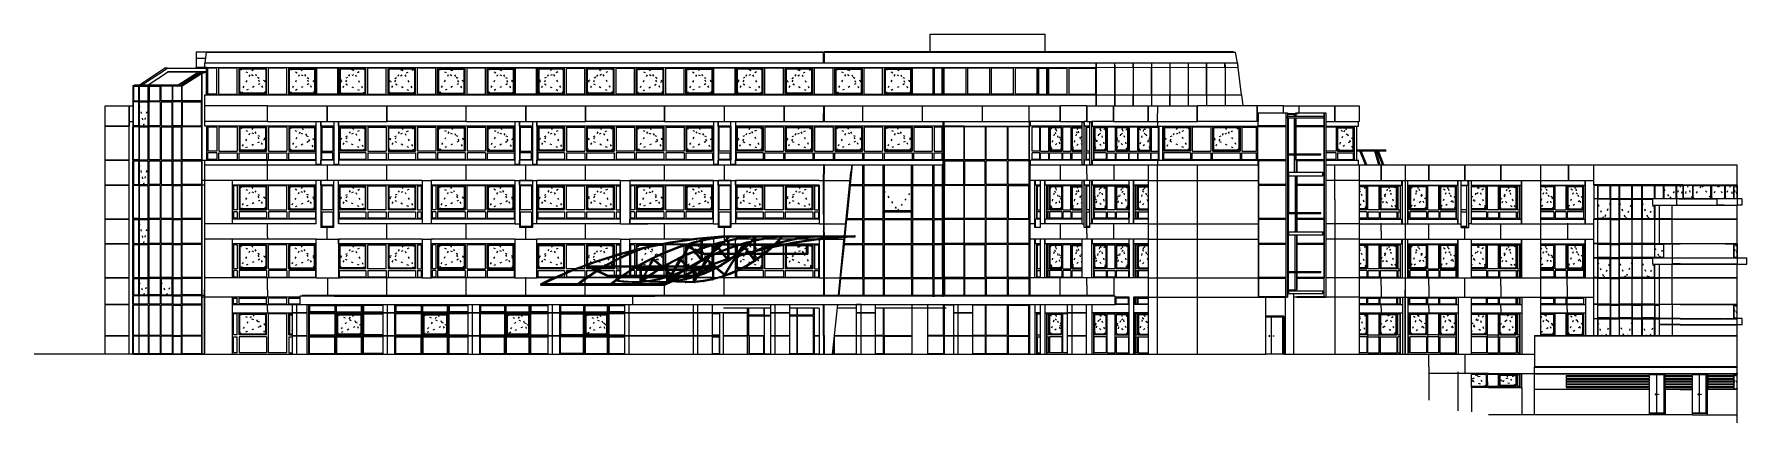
# Model space of a CAD drawing. Header units: metres. Extents: x -54.9 to 38.2, y -3.7 to 17.4.
import ezdxf

# ---------------------------------------------------------------- set-up
doc = ezdxf.new("R2010")
doc.units = ezdxf.units.M
for name, pattern in [('CENTER', [1, 0.5, -0.25, 0, -0.25]), ('DASHDOT', [2, 1.25, -0.25, 0.25, -0.25]), ('DASHED', [0.75, 0.5, -0.25]), ('DOT', [0.25, 0, -0.25])]:
    doc.linetypes.add(name, pattern=pattern)
for name, color, linetype in [('1', 7, 'DASHED'), ('3', 7, 'CENTER'), ('4', 7, 'DASHDOT')]:
    doc.layers.add(name, color=color, linetype=linetype)

msp = doc.modelspace()

# ---------------------------------------------------------------- linework, layer by layer
at = {"layer": '1', "color": 1, "linetype": 'CONTINUOUS'}
for p, q in [((-6.196374, 16.45), (-6.196374, 17.4)), ((-6.196374, 17.4), (0.053626, 17.4)), ((0.053626, 16.45), (0.053626, 17.4)), ((-46.123994, 16.45), (-11.996769, 16.45)), ((-46.123994, 16.45), (-46.123994, 15.6)), ((-46.123994, 16.1), (-45.59997, 16.1)), ((-45.651776, 15.6), (-45.651776, 15.85)), ((-45.631785, 15.85), (-45.561793, 16.4)), ((-45.631785, 15.85), (9.82732, 15.85)), ((-11.996907, 16.4), (-45.561793, 16.4)), ((-45.491778, 16.4), (-45.491778, 16.45)), ((-11.997027, 15.85), (-11.996907, 16.4)), ((-11.976783, 16.45), (-11.976779, 15.85)), ((10.283015, 16.45), (-11.976769, 16.45)), ((-11.976769, 16.4), (-11.976769, 16.45)), ((10.395983, 16.4), (-11.976595, 16.4)), ((-11.976401, 15.85), (-11.976595, 16.4)), ((2.832362, 15.85), (2.832362, 13.5)), ((2.832376, 15.6), (2.832362, 15.85)), ((3.827364, 15.85), (3.827364, 13.5)), ((4.827357, 15.6025), (4.827357, 15.85)), ((5.827349, 15.85), (5.827349, 14.1025)), ((6.827342, 15.85), (6.827342, 13.5)), ((7.827335, 15.85), (7.827335, 13.5)), ((8.827327, 15.6025), (8.827327, 15.85)), ((9.82732, 15.6025), (9.82732, 15.85)), ((9.83232, 15.85), (10.521475, 15.85)), ((10.283015, 16.4), (10.283015, 16.45)), ((10.508955, 15.85), (10.395983, 16.4)), ((10.548922, 15.6025), (10.513722, 15.85)), ((-49.20661, 14.65636), (-47.834065, 15.55314)), ((-49.033341, 14.66342), (-47.674337, 15.55136)), ((-48.725654, 14.65623), (-47.674345, 15.34722)), ((-47.834079, 15.55), (-45.551777, 15.55)), ((-47.674337, 15.55136), (-47.834065, 15.55314)), ((-47.100794, 14.65623), (-46.037848, 15.32216)), ((-46.954631, 14.65623), (-45.878092, 15.33067)), ((-46.949077, 14.60623), (-45.878092, 15.27719)), ((-46.888872, 14.60274), (-45.806196, 15.28102)), ((-46.123994, 15.6025), (3.827364, 15.6)), ((-45.551777, 15.585), (-46.123994, 15.585)), ((-46.123994, 15.55), (-46.123994, 15.585)), ((-45.878092, 15.33067), (-46.037848, 15.32216)), ((-46.003643, 15.585), (-46.003643, 15.6)), ((-45.878092, 15.27719), (-45.878092, 15.33067)), ((-45.796266, 15.28114), (-45.828098, 15.28118)), ((-45.551777, 15.320001), (-45.806371, 15.27166)), ((-45.806371, 15.27166), (-45.806358, 9.2)), ((-45.806371, 15.04647), (-45.806371, 15.1527)), ((-45.551777, 15.327561), (-45.796266, 15.28114)), ((-45.551777, 15.347406), (-45.741458, 15.34748)), ((-45.551777, 14.1), (-45.551777, 15.6)), ((2.832362, 15.6025), (4.827357, 15.5975)), ((4.827357, 15.5975), (4.827357, 13.5)), ((4.832357, 15.6025), (5.827349, 15.5975)), ((5.832349, 15.6025), (6.827342, 15.5975)), ((6.832342, 15.6025), (7.827335, 15.5975)), ((7.832334, 15.6025), (8.827327, 15.5975)), ((8.827327, 14.1025), (8.827327, 15.5975)), ((8.832327, 15.6025), (9.82732, 15.5975)), ((9.83232, 15.6025), (10.549526, 15.5975)), ((-49.557766, 14.60623), (-46.888872, 14.60623)), ((-49.557766, 14.60623), (-49.557766, 0)), ((-49.467239, 14.65623), (-46.954631, 14.65623)), ((-49.467239, 14.60623), (-49.467239, 14.65623)), ((-49.450164, 14.60623), (-49.450164, 14.65623)), ((-49.033341, 14.66342), (-49.20661, 14.65636)), ((-49.163023, 14.60623), (-49.163023, 14.65623)), ((-49.033341, 14.65623), (-49.033341, 14.66342)), ((-48.662701, 14.60623), (-48.662701, 14.65623)), ((-48.04831, 14.60623), (-48.04831, 14.65623)), ((-47.44155, 14.60623), (-47.44155, 14.65623)), ((-46.954631, 14.60623), (-46.954631, 14.65623)), ((-45.651785, 14.1), (3.827364, 14.0975)), ((-45.651785, 13.5), (-45.651785, 14.1)), ((2.832362, 14.1025), (4.827357, 14.0975)), ((2.832376, 13.5), (2.832376, 14.1)), ((3.832364, 14.1025), (5.827349, 14.0975)), ((4.832357, 14.1025), (6.827342, 14.0975)), ((5.827349, 14.0975), (5.832349, 13.5)), ((6.832342, 14.1025), (7.827335, 14.0975)), ((7.832334, 14.1025), (8.827327, 14.0975)), ((8.827327, 14.0975), (8.832327, 13.5)), ((8.832327, 14.1025), (9.82732, 14.0975)), ((9.83232, 14.1025), (10.730294, 14.0975)), ((10.730294, 14.0975), (10.802291, 13.5)), ((-51.074968, 13.5), (-49.557766, 13.5)), ((-51.074968, 12.4), (-51.074968, 13.5)), ((-49.754533, 12.4), (-49.754533, 13.5)), ((-49.75453, 13.5), (-49.754517, 12.4)), ((-48.700474, 13.75), (-49.233607, 13.75)), ((-49.233607, 12.4), (-49.233607, 13.75)), ((-48.700474, 12.4), (-48.700474, 13.75)), ((-45.806358, 12.4), (-45.806196, 13.75)), ((-45.671782, 13.5), (-45.671762, 12.65)), ((-45.671758, 13.5), (-45.671762, 13.1)), ((-42.241759, 13.5), (-45.671758, 13.5)), ((-42.241761, 12.65), (-42.241761, 13.5)), ((-42.241759, 13.5), (-38.991767, 13.5)), ((-42.241759, 12.65), (-42.241759, 13.5)), ((-42.231768, 12.65), (-42.231768, 13.5)), ((-38.991769, 12.65), (-38.991769, 13.5)), ((-38.991767, 13.5), (-35.741775, 13.5)), ((-38.991767, 12.65), (-38.991767, 13.5)), ((-38.981776, 12.65), (-38.981776, 13.5)), ((-35.741777, 12.65), (-35.741777, 13.5)), ((-35.741775, 13.5), (-31.441763, 13.5)), ((-35.741775, 12.65), (-35.741775, 13.5)), ((-35.731784, 12.65), (-35.731784, 13.5)), ((-31.441765, 12.65), (-31.441765, 13.5)), ((-31.441763, 13.5), (-28.191771, 13.5)), ((-31.441763, 12.65), (-31.441763, 13.5)), ((-31.431772, 12.65), (-31.431772, 13.5)), ((-28.191773, 12.65), (-28.191773, 13.5)), ((-28.191771, 13.5), (-24.941779, 13.5)), ((-28.191771, 12.65), (-28.191771, 13.5)), ((-28.18178, 12.65), (-28.18178, 13.5)), ((-24.941781, 12.65), (-24.941781, 13.5)), ((-24.941779, 13.5), (-20.641758, 13.5)), ((-24.941779, 12.65), (-24.941779, 13.5)), ((-24.931788, 12.65), (-24.931788, 13.5)), ((-20.64176, 12.65), (-20.64176, 13.5)), ((-20.641758, 13.5), (-17.391766, 13.5)), ((-20.641758, 12.65), (-20.641758, 13.5)), ((-20.631767, 12.65), (-20.631767, 13.5)), ((-17.391768, 12.65), (-17.391768, 13.5)), ((-17.391766, 13.5), (-14.141774, 13.5)), ((-17.391766, 12.65), (-17.391766, 13.5)), ((-17.381775, 12.65), (-17.381775, 13.5)), ((-14.141776, 12.65), (-14.141776, 13.5)), ((-14.141774, 13.5), (0.876786, 13.5)), ((-14.141774, 12.65), (-14.141774, 13.5)), ((-14.131783, 12.65), (-14.131783, 13.5)), ((-11.996776, 13.5), (-11.996769, 13)), ((-11.976779, 13.1), (-11.996776, 13.1)), ((-11.996776, 12.65), (-11.996776, 13.1)), ((-11.976779, 13.5), (-11.976779, 12.65)), ((-9.861776, 12.671009), (-9.861776, 13.5)), ((-6.611776, 12.636609), (-6.611776, 13.5)), ((-3.361776, 12.653809), (-3.361776, 13.5)), ((-0.844345, 13.5), (-0.844345, 12.65)), ((0.863375, 12.65), (0.863375, 13.5)), ((0.867837, 12.65), (0.867837, 13.5)), ((2.31352, 13.5), (0.876786, 13.5)), ((0.876786, 12.65), (0.876786, 13.5)), ((2.31352, 12.65), (2.31352, 13.5)), ((2.317982, 13.5), (3.763665, 13.5)), ((2.317982, 12.65), (2.317982, 13.5)), ((2.326931, 12.65), (2.326931, 13.5)), ((3.763665, 12.65), (3.763665, 13.5)), ((3.768127, 13.5), (5.660009, 13.5)), ((3.768127, 12.65), (3.768127, 13.5)), ((3.777076, 12.65), (3.777076, 13.5)), ((5.660009, 12.65), (5.660009, 13.5)), ((5.664471, 13.5), (8.331513, 13.5)), ((5.664471, 12.65), (5.664471, 13.5)), ((5.67342, 12.65), (5.67342, 13.5)), ((6.151593, 13.5), (6.151509, 13.1)), ((6.151509, 12.65), (6.151509, 13.1)), ((8.321512, 12.65), (8.321512, 13.5)), ((8.321514, 12.65), (8.321514, 13.5)), ((11.571516, 13.5), (8.331513, 13.5)), ((8.331513, 12.65), (8.331513, 13.5)), ((11.571514, 13.5), (11.571516, 12.65)), ((13.005578, 13.5), (11.581516, 13.5)), ((11.5893, 13.13), (13.234933, 13.13)), ((11.649131, 12.65), (11.649131, 13.1)), ((13.005578, 13.5), (13.862635, 13.5)), ((13.005578, 13.13), (13.005578, 13.5)), ((13.145431, 13.13), (13.145431, 10.55)), ((13.234933, 13.13), (13.234933, 3.1)), ((13.234933, 13.1), (13.814871, 13.1)), ((13.234933, 13.05), (13.665561, 13.05)), ((13.274689, 13.05), (13.274689, 13.1)), ((13.604086, 12.93), (13.604086, 13.1)), ((13.665561, 13.13), (15.311198, 13.13)), ((13.665561, 12.93), (13.665561, 13.1)), ((13.854651, 13.13), (13.854651, 13.5)), ((13.862635, 13.5), (15.825092, 13.5)), ((13.862635, 13.13), (13.862635, 13.5)), ((13.868655, 13.13), (13.868655, 13.5)), ((15.221696, 13.13), (15.221696, 9.2)), ((15.311198, 13.13), (15.311216, 3.1)), ((15.811088, 12.65), (15.811088, 13.5)), ((15.819073, 12.65), (15.819073, 13.5)), ((15.825092, 13.5), (17.123404, 13.5)), ((15.825092, 12.65), (15.825092, 13.5)), ((17.123404, 13.5), (17.123404, 12.65)), ((-49.754533, 12.4), (-51.074968, 12.4)), ((-49.754533, 12.385), (-51.074968, 12.385)), ((-51.074968, 10.55), (-51.074968, 12.385)), ((-49.754533, 10.55), (-49.754533, 12.385)), ((-49.75453, 12.65), (-49.557766, 12.65)), ((-49.754517, 10.55), (-49.754517, 12.385)), ((-48.700474, 12.4), (-49.233607, 12.4)), ((-45.806358, 12.4), (-45.806353, 0)), ((-42.241759, 12.65), (-45.671762, 12.65)), ((-45.641747, 12.4), (-45.641747, 12.65)), ((-39.586769, 12.4), (-45.641747, 12.4)), ((-45.551762, 12.4), (-45.551768, 10.55)), ((-42.241759, 12.65), (-38.981776, 12.65)), ((-39.586772, 10.55), (-39.586775, 12.4)), ((-39.586769, 10.31), (-39.586769, 12.64)), ((-39.586767, 12.64), (-39.586767, 12.65)), ((-39.33677, 12.64), (-39.586767, 12.64)), ((-39.336772, 12.65), (-39.33677, 10.3)), ((-39.336769, 12.4), (-39.336769, 12.64)), ((-38.636775, 12.4), (-39.336769, 12.4)), ((-38.981776, 12.65), (-35.731784, 12.65)), ((-38.636775, 12.65), (-38.636775, 10.3)), ((-38.636773, 12.64), (-38.636773, 12.65)), ((-38.386789, 12.64), (-38.636773, 12.64)), ((-38.386791, 12.65), (-38.386774, 10.3)), ((-38.38678, 12.4), (-38.38678, 12.65)), ((-28.786773, 12.4), (-38.38678, 12.4)), ((-31.441763, 12.65), (-35.731784, 12.65)), ((-31.441763, 12.65), (-28.18178, 12.65)), ((-28.786773, 12.65), (-28.786773, 10.3)), ((-28.786771, 12.64), (-28.786771, 12.65)), ((-28.536787, 12.64), (-28.786771, 12.64)), ((-28.536789, 12.65), (-28.536787, 10.3)), ((-28.536787, 12.4), (-28.536787, 12.64)), ((-27.836781, 12.4), (-28.536787, 12.4)), ((-28.18178, 12.65), (-24.931788, 12.65)), ((-27.836781, 12.65), (-27.836779, 10.3)), ((-27.836777, 12.64), (-27.836777, 12.65)), ((-27.586793, 12.64), (-27.836777, 12.64)), ((-27.586795, 12.65), (-27.586793, 10.3)), ((-27.586792, 12.4), (-27.586792, 12.64)), ((-17.98678, 12.4), (-27.586792, 12.4)), ((-20.641758, 12.65), (-24.931788, 12.65)), ((-20.641758, 12.65), (-17.381775, 12.65)), ((-17.986777, 12.65), (-17.986777, 10.3)), ((-17.986775, 12.64), (-17.986775, 12.65)), ((-17.736769, 12.64), (-17.986775, 12.64)), ((-17.736771, 12.65), (-17.736769, 10.3)), ((-17.736768, 12.4), (-17.736768, 12.64)), ((-17.036774, 12.4), (-17.736768, 12.4)), ((-17.381775, 12.65), (-14.131783, 12.65)), ((-17.036777, 12.4), (-17.03678, 10.55)), ((-17.036774, 10.31), (-17.036774, 12.64)), ((-17.036772, 12.64), (-17.036772, 12.65)), ((-16.786775, 12.64), (-17.036772, 12.64)), ((-5.502602, 12.4), (-16.786778, 12.4)), ((-14.131783, 12.65), (-0.776969, 12.65)), ((-11.976779, 13), (-11.996776, 13)), ((-5.502602, 12.4), (-5.502602, 12.65)), ((-5.5026, 10.55), (-5.5026, 12.65)), ((-5.452614, 3.2), (-5.452597, 12.65)), ((-5.452597, 12.65), (-5.452597, 4.15)), ((-4.358705, 12.4), (-5.452597, 12.4)), ((-4.358705, 12.4), (-0.821715, 12.4)), ((-0.821715, 12.65), (-0.821715, 3.2)), ((-0.821715, 12.65), (-0.821715, 3.2)), ((0.863375, 12.65), (-0.776969, 12.65)), ((-0.750121, 12.4), (-0.750121, 12.65)), ((2.056981, 12.4), (-0.750121, 12.4)), ((0.867837, 12.65), (2.168531, 12.65)), ((2.048032, 12.64), (2.048032, 12.65)), ((2.048032, 12.64), (2.168531, 12.64)), ((2.056981, 10.31), (2.056981, 12.64)), ((2.159581, 12.64), (2.159581, 12.65)), ((2.31352, 12.65), (2.168531, 12.65)), ((2.168531, 10.31), (2.168531, 12.64)), ((2.195379, 12.4), (2.195379, 12.65)), ((2.48087, 12.4), (2.195379, 12.4)), ((2.275923, 10.55), (2.275923, 12.4)), ((2.317982, 12.65), (2.592419, 12.65)), ((2.47192, 12.64), (2.47192, 12.65)), ((2.47192, 12.64), (2.592419, 12.64)), ((2.48087, 10.31), (2.48087, 12.64)), ((2.58347, 12.64), (2.58347, 12.65)), ((3.763665, 12.65), (2.592419, 12.65)), ((2.592419, 10.31), (2.592419, 12.64)), ((2.619267, 12.4), (2.619267, 12.65)), ((2.619267, 12.4), (11.634175, 12.4)), ((2.699811, 10.55), (2.699811, 12.4)), ((3.768127, 12.65), (5.660009, 12.65)), ((5.664471, 12.65), (8.331513, 12.65)), ((6.170089, 12.4), (6.170089, 12.65)), ((11.571516, 12.65), (8.331513, 12.65)), ((11.581516, 12.65), (11.571516, 12.65)), ((11.649131, 12.65), (11.581516, 12.65)), ((11.5893, 10.55), (11.5893, 12.4)), ((11.634175, 12.4), (11.634175, 12.65)), ((15.221696, 12.93), (13.234933, 12.93)), ((13.234933, 12.83), (13.234933, 12.93)), ((15.221696, 12.83), (13.234933, 12.83)), ((13.274716, 10.9), (13.274692, 12.83)), ((13.604086, 10.9), (13.604086, 12.83)), ((13.665561, 12.83), (13.665561, 10.9)), ((15.221696, 12.83), (15.221696, 12.93)), ((15.311198, 12.65), (15.819073, 12.65)), ((15.311198, 12.4), (17.088279, 12.4)), ((15.819073, 12.65), (17.123404, 12.65)), ((16.981887, 12.4), (16.982882, 10.55)), ((17.088279, 12.4), (17.088279, 12.65)), ((-49.754533, 10.55), (-51.074968, 10.55)), ((-49.754533, 10.535), (-51.074928, 10.535)), ((-51.074928, 9.2), (-51.074928, 10.535)), ((-50.954586, 10.535), (-50.954586, 10.55)), ((-49.81453, 10.535), (-49.81453, 10.55)), ((-49.814516, 10.535), (-49.814516, 10.55)), ((-49.754517, 9.2), (-49.754517, 10.535)), ((-45.806358, 10.55), (-39.586769, 10.55)), ((-45.806358, 10.55), (-45.806358, 3.2)), ((-45.671773, 10.3), (-45.671749, 0)), ((-45.671762, 10.3), (-11.996776, 10.3)), ((-45.641747, 10.3), (-45.641747, 10.55)), ((-42.241761, 9.45), (-42.241761, 10.595)), ((-39.33677, 10.31), (-39.586767, 10.31)), ((-39.586767, 10.3), (-39.586767, 10.31)), ((-38.636775, 10.55), (-39.336769, 10.55)), ((-39.336769, 10.31), (-39.336769, 10.55)), ((-38.981776, 9.45), (-38.981776, 10.3)), ((-38.386789, 10.31), (-38.636773, 10.31)), ((-38.636773, 10.3), (-38.636773, 10.31)), ((-28.786773, 10.55), (-38.38678, 10.55)), ((-35.741777, 9.45), (-35.741777, 10.295)), ((-31.441765, 9.45), (-31.441765, 10.31)), ((-28.536787, 10.31), (-28.786771, 10.31)), ((-28.786771, 10.3), (-28.786771, 10.31)), ((-27.836781, 10.55), (-28.536787, 10.55)), ((-28.536787, 10.31), (-28.536787, 10.55)), ((-28.191773, 9.45), (-28.191773, 10.31)), ((-27.586793, 10.31), (-27.836777, 10.31)), ((-27.836777, 10.3), (-27.836777, 10.31)), ((-17.98678, 10.55), (-27.586792, 10.55)), ((-27.586792, 10.31), (-27.586792, 10.55)), ((-24.946848, 9.45), (-24.946848, 10.31)), ((-20.648914, 9.45), (-20.648914, 10.31)), ((-17.736769, 10.31), (-17.986775, 10.31)), ((-17.986775, 10.3), (-17.986775, 10.31)), ((-17.036774, 10.55), (-17.736768, 10.55)), ((-17.736768, 10.31), (-17.736768, 10.55)), ((-17.381775, 9.45), (-17.381775, 10.31)), ((-16.786775, 10.31), (-17.036772, 10.31)), ((-17.036772, 10.3), (-17.036772, 10.31)), ((-16.786778, 10.55), (-5.452597, 10.55)), ((-16.786775, 10.31), (-16.786775, 10.3)), ((-11.996776, 10.3), (-11.996785, 9.9)), ((-11.976772, 10.3), (-11.996776, 10.3)), ((-11.976783, 10.3), (-11.976772, 9.8)), ((-11.976772, 10.3), (-5.502602, 10.3)), ((-10.468736, 10.3), (-10.509759, 9.9)), ((-5.502617, 10.3), (-5.502612, 3.2)), ((-5.502602, 10.3), (-5.502606, 10.55)), ((-0.776973, 10.3), (-0.776969, 3.2)), ((-0.776969, 10.3), (2.168531, 10.3)), ((2.056981, 10.55), (-0.750121, 10.55)), ((-0.750121, 10.3), (-0.750121, 10.55)), ((0.863375, 10.31), (0.863375, 9.45)), ((2.048032, 10.31), (2.168531, 10.31)), ((2.048032, 10.3), (2.048032, 10.31)), ((2.159581, 10.3), (2.159581, 10.31)), ((2.168531, 10.3), (2.592419, 10.3)), ((2.48087, 10.55), (2.195379, 10.55)), ((2.195379, 10.3), (2.195379, 10.55)), ((2.31352, 9.8), (2.31352, 10.31)), ((2.47192, 10.31), (2.592419, 10.31)), ((2.47192, 10.3), (2.47192, 10.31)), ((2.58347, 10.3), (2.58347, 10.31)), ((2.592419, 10.3), (11.649131, 10.3)), ((2.619267, 10.55), (11.634175, 10.55)), ((2.619267, 10.3), (2.619267, 10.55)), ((3.777076, 10.31), (3.777076, 9.45)), ((5.671189, 3.1), (5.671189, 10.295)), ((6.151513, 9.9), (6.151509, 10.3)), ((6.170089, 10.3), (6.170089, 10.55)), ((8.321512, 10.295), (8.321512, 0.025)), ((11.649127, 10.55), (11.634175, 10.55)), ((11.634175, 10.3), (11.634175, 10.55)), ((11.649127, 10.55), (11.649127, 3.1)), ((11.649131, 10.3), (11.649127, 9.9)), ((13.145431, 10.55), (13.145431, 4.15)), ((13.234933, 10.9), (13.467634, 10.9)), ((13.234933, 10.85), (13.467634, 10.85)), ((13.274729, 9.9), (13.274717, 10.85)), ((13.422888, 10.85), (13.422888, 10.9)), ((13.467634, 10.9), (15.033769, 10.9)), ((13.467634, 10.85), (13.467634, 10.9)), ((13.467634, 10.85), (15.033769, 10.85)), ((13.604086, 9.9), (13.604086, 10.85)), ((13.665561, 10.55), (13.665561, 10.85)), ((13.707127, 10.55), (13.707127, 9.9)), ((14.989022, 10.85), (14.989022, 10.9)), ((15.033769, 10.85), (15.033769, 10.9)), ((15.311198, 10.55), (17.088279, 10.55)), ((15.311198, 10.3), (18.341269, 10.3)), ((15.811088, 8.418588), (15.811088, 10.3)), ((16.982882, 11.11), (18.564916, 11.11)), ((16.982882, 11.06), (18.599505, 11.06)), ((17.088279, 10.3), (17.088279, 10.55)), ((17.123404, 10.3), (17.123404, 0)), ((17.4659, 10.3), (17.166174, 11.06)), ((17.505833, 10.3), (17.206107, 11.06)), ((17.535927, 10.3), (17.236201, 11.06)), ((17.959499, 11.06), (18.185374, 10.3)), ((17.999433, 11.06), (18.225307, 10.3)), ((18.029526, 11.06), (18.255401, 10.3)), ((18.40148, 10.3), (18.101754, 11.06)), ((18.441414, 10.3), (18.141688, 11.06)), ((18.471507, 10.3), (18.171781, 11.06)), ((18.327274, 9.45), (18.327274, 10.3)), ((18.335259, 9.45), (18.335259, 10.3)), ((18.341269, 10.3), (19.618722, 10.3)), ((18.341269, 9.45), (18.341269, 10.3)), ((18.599505, 11.06), (18.564916, 11.11)), ((19.630762, 10.3), (19.618722, 10.3)), ((19.630762, 10.3), (20.924189, 10.3)), ((19.630762, 10.3), (19.630779, 9.9)), ((20.916204, 9.45), (20.916204, 10.3)), ((20.924189, 10.3), (22.885466, 10.3)), ((20.924189, 9.45), (20.924189, 10.3)), ((20.930199, 9.45), (20.930199, 10.3)), ((22.87147, 9.45), (22.87147, 10.3)), ((22.879455, 9.45), (22.879455, 10.3)), ((22.885466, 10.3), (24.840732, 10.3)), ((22.885466, 9.45), (22.885466, 10.3)), ((24.826737, 9.45), (24.826737, 10.3)), ((24.834722, 9.45), (24.834722, 10.3)), ((24.840732, 10.3), (28.515728, 10.3)), ((24.840732, 9.45), (24.840732, 10.3)), ((28.507744, 9.45), (28.507744, 10.3)), ((28.515728, 10.3), (30.177783, 10.3)), ((28.515728, 9.45), (28.515728, 10.3)), ((28.521739, 9.45), (28.521739, 10.3)), ((29.888622, 10.295), (37.68258, 10.295)), ((29.888622, 9.215), (29.888622, 10.295)), ((30.177783, 10.295), (30.177783, 10.3)), ((37.68258, 9.215), (37.68258, 10.295)), ((-38.386778, 9.45), (-45.821402, 9.45)), ((-39.586769, 9.45), (-44.136777, 9.45)), ((-44.136777, 7.1), (-44.136777, 9.45)), ((-44.136774, 9.2), (-44.136774, 9.45)), ((-39.586769, 7.1), (-39.586769, 9.45)), ((-38.636775, 9.45), (-39.336772, 9.45)), ((-39.336772, 9.45), (-39.336766, 6.9)), ((-39.336769, 9.2), (-39.336769, 9.45)), ((-38.636775, 6.9), (-38.636775, 9.45)), ((-33.836806, 9.45), (-38.386778, 9.45)), ((-38.386778, 7.1), (-38.386778, 9.45)), ((-38.386775, 9.2), (-38.386775, 9.45)), ((-33.836806, 9.45), (-33.836794, 7.1)), ((-33.836806, 9.45), (-33.336781, 9.45)), ((-33.336767, 9.45), (-33.336772, 7.1)), ((-28.786773, 9.45), (-33.336767, 9.45)), ((-28.786773, 9.45), (-28.786777, 7.1)), ((-28.786773, 9.45), (-27.541784, 9.45)), ((-27.836779, 9.45), (-28.536789, 9.45)), ((-28.536789, 9.45), (-28.536783, 6.9)), ((-28.536787, 9.2), (-28.536787, 9.45)), ((-27.836786, 9.45), (-27.836779, 6.9)), ((-23.03681, 9.45), (-27.586795, 9.45)), ((-27.586795, 7.1), (-27.586795, 9.45)), ((-27.586792, 9.2), (-27.586792, 9.45)), ((-23.036814, 7.1), (-23.036798, 9.45)), ((-23.03681, 9.45), (-16.691778, 9.45)), ((-22.536771, 9.45), (-22.536776, 7.1)), ((-17.986799, 9.45), (-22.536771, 9.45)), ((-17.986804, 7.1), (-17.986784, 9.45)), ((-17.986801, 9.2), (-17.986801, 9.45)), ((-17.736771, 9.45), (-17.736775, 6.9)), ((-17.036774, 9.45), (-17.736771, 9.45)), ((-17.736768, 9.2), (-17.736768, 9.45)), ((-17.036781, 9.45), (-17.036774, 6.9)), ((-12.236791, 9.45), (-16.786786, 9.45)), ((-16.786786, 9.45), (-16.786781, 7.1)), ((-16.786778, 9.2), (-16.786778, 9.45)), ((-12.236791, 9.45), (-10.509759, 9.45)), ((-11.976772, 9.9), (-11.996785, 9.9)), ((-11.996785, 9.9), (-11.996769, 6.44124)), ((-11.996779, 7.592068), (-11.996779, 9.8)), ((-11.976787, 9.45), (-11.996773, 9.45)), ((-11.976787, 6.44124), (-11.976779, 9.8)), ((-11.976772, 9.327815), (-11.976779, 9.8)), ((-11.976777, 6.44124), (-11.976772, 9.9)), ((-10.864546, 6.441247), (-10.509759, 9.9)), ((4.845722, 9.45), (-0.821715, 9.45)), ((-0.196322, 9.45), (-0.508661, 9.45)), ((-0.508661, 6.9), (-0.508661, 9.45)), ((-0.481813, 9.2), (-0.481813, 9.45)), ((-0.196322, 6.9), (-0.196322, 9.45)), ((2.056981, 9.45), (0.026778, 9.45)), ((0.026778, 7.1), (0.026778, 9.45)), ((0.053626, 9.2), (0.053626, 9.45)), ((2.056981, 7.1), (2.056981, 9.45)), ((2.48087, 9.45), (2.168531, 9.45)), ((2.168531, 6.9), (2.168531, 9.45)), ((2.195379, 9.2), (2.195379, 9.45)), ((2.31352, 9.8), (2.31352, 9.45)), ((2.48087, 6.9), (2.48087, 9.45)), ((4.622623, 9.45), (2.592419, 9.45)), ((2.592419, 7.1), (2.592419, 9.45)), ((2.619267, 9.2), (2.619267, 9.45)), ((4.622623, 7.1), (4.622623, 9.45)), ((5.671189, 9.45), (4.845722, 9.45)), ((4.845722, 7.1), (4.845722, 9.45)), ((4.87257, 9.2), (4.87257, 9.45)), ((5.671189, 7.1), (5.671189, 9.45)), ((5.671189, 9.45), (11.660281, 9.45)), ((6.151513, 6.7), (6.151513, 9.9)), ((13.234933, 9.9), (15.15011, 9.9)), ((13.234933, 9.7), (15.15011, 9.7)), ((13.274728, 9.7), (13.274723, 7.7)), ((13.306546, 9.7), (13.306546, 9.9)), ((13.653787, 9.7), (13.653782, 7.7)), ((13.7254, 9.7), (13.725415, 7.7)), ((15.15011, 9.7), (15.15011, 9.9)), ((17.123404, 9.45), (15.311198, 9.45)), ((17.123404, 9.45), (18.341269, 9.45)), ((18.341269, 9.45), (19.474301, 9.45)), ((19.450337, 9.45), (20.172456, 9.45)), ((19.450337, 9.2), (19.450337, 9.45)), ((19.474301, 7.1), (19.474301, 9.45)), ((19.630779, 9.9), (19.61874, 9.9)), ((19.630779, 9.9), (19.61874, 9.9)), ((19.630775, 9.9), (19.630779, 3.5)), ((19.775197, 9.45), (20.930199, 9.45)), ((19.775197, 7.1), (19.775197, 9.45)), ((20.930199, 9.45), (22.513442, 9.45)), ((22.489474, 9.2), (22.489474, 9.45)), ((22.513442, 9.45), (23.490828, 9.45)), ((22.513442, 7.1), (22.513442, 9.45)), ((22.663905, 9.45), (22.879455, 9.45)), ((22.663905, 6.9), (22.663905, 9.45)), ((22.879455, 9.45), (23.08518, 9.45)), ((23.061217, 9.2), (23.061217, 9.45)), ((23.08518, 6.9), (23.08518, 9.45)), ((23.23563, 9.45), (24.840732, 9.45)), ((23.23563, 7.1), (23.23563, 9.45)), ((24.840732, 9.45), (25.973867, 9.45)), ((25.949903, 9.45), (27.065776, 9.45)), ((25.949903, 9.2), (25.949903, 9.45)), ((25.973867, 7.1), (25.973867, 9.45)), ((26.984504, 9.45), (28.515728, 9.45)), ((28.515728, 9.45), (29.439972, 9.45)), ((29.415999, 9.2), (29.415999, 9.45)), ((29.439972, 9.45), (29.888622, 9.45)), ((29.439972, 7.1), (29.439972, 9.45)), ((-49.754533, 9.2), (-51.074928, 9.2)), ((-49.754533, 9.185), (-51.074928, 9.185)), ((-51.074928, 7.35), (-51.074928, 9.185)), ((-50.954586, 9.185), (-50.954586, 9.2)), ((-49.81453, 9.185), (-49.81453, 9.2)), ((-49.814513, 9.185), (-49.814513, 9.2)), ((-49.754533, 7.35), (-49.754533, 9.185)), ((-49.754517, 7.35), (-49.754517, 9.185)), ((-45.671762, 9.2), (-45.806358, 9.2)), ((-39.586769, 9.2), (-44.136774, 9.2)), ((-39.586772, 7.35), (-39.586772, 9.2)), ((-38.636775, 9.2), (-39.336769, 9.2)), ((-38.38678, 9.2), (-38.386771, 7.1)), ((-33.836806, 9.2), (-38.386775, 9.2)), ((-28.786773, 9.2), (-33.336768, 9.2)), ((-27.836781, 9.2), (-28.536787, 9.2)), ((-27.586791, 9.2), (-27.586795, 7.592068)), ((-23.03681, 9.2), (-27.586792, 9.2)), ((-17.986801, 9.2), (-22.536772, 9.2)), ((-17.036774, 9.2), (-17.736768, 9.2)), ((-12.236791, 9.2), (-16.786778, 9.2)), ((-12.236791, 9.2), (-12.236791, 7.1)), ((-11.976787, 9.2), (-11.996772, 9.2)), ((-11.976776, 7.717864), (-11.976776, 9.225)), ((-7.186753, 9.2), (-8.736801, 9.2)), ((-8.736801, 7.75), (-8.736801, 9.2)), ((-7.186753, 9.2), (-7.18677, 7.75)), ((-0.196322, 9.2), (-0.481813, 9.2)), ((-0.401268, 7.35), (-0.401268, 9.2)), ((2.056981, 9.2), (0.053626, 9.2)), ((0.13417, 7.35), (0.13417, 9.2)), ((2.48087, 9.2), (2.195379, 9.2)), ((2.275923, 6.9), (2.275923, 9.2)), ((4.622623, 9.2), (2.619267, 9.2)), ((2.699811, 7.35), (2.699811, 9.2)), ((5.671189, 9.2), (4.87257, 9.2)), ((4.953114, 7.35), (4.953114, 9.2)), ((15.221696, 9.2), (15.221714, 4.15)), ((15.811088, 8.418588), (15.811088, 0)), ((17.123404, 9.2), (19.450337, 9.2)), ((19.378469, 7.35), (19.378469, 9.2)), ((19.775197, 9.2), (22.489474, 9.2)), ((22.417601, 7.35), (22.417601, 9.2)), ((22.663905, 9.2), (23.061217, 9.2)), ((22.989335, 6.9), (22.989335, 9.2)), ((23.23563, 9.2), (25.949903, 9.2)), ((25.87803, 7.35), (25.87803, 9.2)), ((26.984504, 9.2), (29.415999, 9.2)), ((29.344131, 7.35), (29.344131, 9.2)), ((34.732789, 9.215), (29.888622, 9.215)), ((29.888622, 9.2), (37.68258, 9.2)), ((29.888622, 9.2), (29.888622, 7.365)), ((30.09124, 8.45), (29.888622, 8.45)), ((29.92897, 9.215), (29.92897, 9.2)), ((30.09124, 9.2), (30.09124, 7.365)), ((30.782848, 8.45), (30.09124, 8.45)), ((30.144936, 9.2), (30.144936, 9.215)), ((30.252293, 9.215), (30.252292, 9.2)), ((30.782848, 8.45), (30.782661, 7.35)), ((31.273666, 8.45), (31.273479, 7.35)), ((31.965274, 8.45), (31.273666, 8.45)), ((31.965274, 8.45), (31.965087, 7.35)), ((32.045818, 9.2), (32.045818, 9.215)), ((32.500873, 7.35), (32.500712, 8.45)), ((33.101431, 8.45), (32.500712, 8.45)), ((32.581256, 9.2), (32.581256, 9.215)), ((32.661832, 9.2), (32.661831, 9.215)), ((34.514944, 8.45), (33.101431, 8.45)), ((33.101431, 8.1), (33.101431, 8.45)), ((33.683139, 8.45), (33.683139, 9.2)), ((34.374746, 8.45), (34.374746, 9.2)), ((34.385901, 8.475), (34.385901, 8.115)), ((34.428442, 9.2), (34.428442, 9.215)), ((34.514944, 8.45), (35.854368, 8.45)), ((34.732789, 9.215), (37.622395, 9.215)), ((35.577307, 8.45), (36.603062, 8.45)), ((36.218678, 9.2), (36.218678, 9.215)), ((36.603062, 8.1), (36.603062, 8.45)), ((36.96798, 9.2), (36.96798, 9.215)), ((37.440093, 9.2), (37.440093, 9.215)), ((37.622386, 9.215), (37.622386, 9.2)), ((37.68258, 9.2), (37.68258, 8.115)), ((37.959399, 8.45), (37.68258, 8.45)), ((37.959399, 8.1), (37.959399, 8.45)), ((-8.736801, 7.75), (-7.186775, 7.75)), ((13.234933, 7.7), (13.467634, 7.7)), ((13.234933, 7.65), (13.467634, 7.65)), ((13.27472, 6.65), (13.274722, 7.65)), ((13.422888, 7.65), (13.422888, 7.7)), ((13.467634, 7.7), (15.033769, 7.7)), ((13.467634, 7.65), (13.467634, 7.7)), ((13.467634, 7.65), (15.033769, 7.65)), ((13.653782, 7.65), (13.653779, 6.7)), ((13.725415, 7.65), (13.725418, 6.65)), ((14.989022, 7.65), (14.989022, 7.7)), ((15.033769, 7.65), (15.033769, 7.7)), ((33.101431, 8.1), (37.68258, 8.1)), ((33.192481, 7.35), (33.192371, 8.1)), ((33.459405, 7.365), (33.459405, 8.1)), ((34.151173, 7.35), (34.151173, 8.1)), ((36.96798, 8.115), (36.603062, 8.115)), ((36.603062, 8.1), (36.96798, 8.1)), ((36.96798, 8.115), (37.680052, 8.115)), ((36.96798, 8.1), (36.96798, 8.115)), ((37.440093, 8.1), (37.440093, 8.115)), ((37.62239, 8.1), (37.62239, 8.115)), ((37.959399, 8.1), (37.68258, 8.1)), ((37.68258, 7.365), (37.68258, 8.1)), ((-49.754533, 7.35), (-51.074928, 7.35)), ((-49.754533, 7.335), (-51.074928, 7.335)), ((-51.074928, 6), (-51.074928, 7.335)), ((-50.954586, 7.335), (-50.954586, 7.35)), ((-49.81453, 7.335), (-49.81453, 7.35)), ((-49.814513, 7.335), (-49.814513, 7.35)), ((-49.754533, 6), (-49.754533, 7.335)), ((-49.754517, 6), (-49.754517, 7.335)), ((-48.700474, 7.35), (-49.233607, 7.35)), ((-49.233607, 6), (-49.233607, 7.35)), ((-48.700474, 6), (-48.700474, 7.35)), ((-44.136774, 7.1), (-45.671782, 7.1)), ((-39.586769, 7.1), (-44.136777, 7.1)), ((-39.586769, 7.35), (-44.136774, 7.35)), ((-44.136774, 7.1), (-44.136774, 7.35)), ((-42.241761, 6.39113), (-42.241761, 7.125)), ((-38.636775, 6.9), (-39.336772, 6.9)), ((-38.991769, 6.255943), (-38.991769, 6.9)), ((-33.836806, 7.1), (-38.386778, 7.1)), ((-33.836794, 7.35), (-38.386775, 7.35)), ((-38.386775, 7.1), (-38.386775, 7.35)), ((-35.741777, 6.255943), (-35.741777, 7.1)), ((-33.336772, 7.1), (-33.836784, 7.1)), ((-28.786777, 7.35), (-33.336778, 7.35)), ((-28.786777, 7.1), (-33.336772, 7.1)), ((-31.441765, 6.23926), (-31.441765, 7.125)), ((-28.786777, 7.1), (-28.536789, 7.1)), ((-27.836783, 6.9), (-28.536789, 6.9)), ((-28.191773, 6.254068), (-28.191773, 6.9)), ((-27.586795, 7.1), (-27.836786, 7.1)), ((-23.036814, 7.1), (-27.586795, 7.1)), ((-23.036798, 7.35), (-27.586792, 7.35)), ((-27.586792, 7.1), (-27.586792, 7.35)), ((-24.946848, 6.254068), (-24.946848, 7.1)), ((-23.036814, 7.1), (-21.554627, 7.1)), ((-17.986804, 7.1), (-22.536776, 7.1)), ((-17.986801, 7.35), (-22.536773, 7.35)), ((-22.536773, 7.1), (-22.536773, 7.35)), ((-20.656166, 6.28873), (-20.656166, 7.125)), ((-17.986804, 7.1), (-17.736775, 7.1)), ((-17.986801, 7.1), (-17.986801, 7.35)), ((-17.036778, 6.9), (-17.736775, 6.9)), ((-17.399717, 6.9), (-17.399717, 6)), ((-16.786781, 7.1), (-17.036778, 7.1)), ((-12.236787, 7.1), (-16.786781, 7.1)), ((-12.236771, 7.35), (-16.786778, 7.35)), ((-12.236787, 7.1), (-10.792259, 7.1)), ((-11.99677, 7.35), (-11.976787, 7.35)), ((-11.976787, 7.2), (-11.996769, 7.2)), ((-11.976787, 6.95), (-11.996769, 6.95)), ((-11.976783, 6.6), (-11.976779, 6.451148)), ((-5.502612, 3.2), (-5.502612, 7.35)), ((-0.508661, 7.1), (-0.776969, 7.1)), ((-0.196322, 6.9), (-0.508661, 6.9)), ((-0.196322, 7.35), (-0.481813, 7.35)), ((-0.481813, 6.9), (-0.481813, 7.35)), ((0.026778, 7.1), (-0.196322, 7.1)), ((2.056981, 7.1), (0.026778, 7.1)), ((2.056981, 7.35), (0.053626, 7.35)), ((0.053626, 7.1), (0.053626, 7.35)), ((0.863375, 7.1), (0.863375, 6.25)), ((2.056981, 7.1), (2.195379, 7.1)), ((2.48087, 6.9), (2.168531, 6.9)), ((2.31352, 6.57197), (2.31352, 6.9)), ((2.31352, 6.57197), (2.31352, 6.25)), ((2.592419, 7.1), (2.47192, 7.1)), ((4.622623, 7.1), (2.592419, 7.1)), ((4.622623, 7.35), (2.619267, 7.35)), ((2.619267, 7.1), (2.619267, 7.35)), ((3.777076, 6.28873), (3.777076, 7.1)), ((4.845722, 7.1), (4.618465, 7.1)), ((5.671189, 7.1), (4.845722, 7.1)), ((5.671189, 7.35), (4.87257, 7.35)), ((4.87257, 7.1), (4.87257, 7.35)), ((5.671189, 7.1), (11.660281, 7.1)), ((6.15158, 3.5), (6.151513, 6.7)), ((13.234933, 6.65), (15.15011, 6.65)), ((13.306546, 6.5), (13.306546, 6.65)), ((13.653779, 6.65), (13.653779, 6.7)), ((15.15011, 6.5), (15.15011, 6.65)), ((17.123404, 7.1), (15.311198, 7.1)), ((17.123404, 7.35), (19.450337, 7.35)), ((17.123404, 7.1), (19.474301, 7.1)), ((18.327274, 6.7), (18.327274, 7.125)), ((18.327274, 6.7), (18.327274, 6.255943)), ((19.450337, 7.1), (19.450337, 7.35)), ((19.450337, 7.1), (20.001406, 7.1)), ((19.61874, 6.7), (19.61874, 0)), ((19.775197, 7.35), (22.489474, 7.35)), ((19.775197, 7.1), (22.513442, 7.1)), ((20.916204, 6.255943), (20.916204, 7.1)), ((22.489474, 7.1), (22.489474, 7.35)), ((22.489474, 7.1), (22.663905, 7.1)), ((22.663905, 6.9), (23.08518, 6.9)), ((22.87147, 6.255943), (22.87147, 6.9)), ((23.23563, 7.1), (23.061217, 7.1)), ((23.23563, 7.35), (25.949903, 7.35)), ((23.23563, 7.1), (25.973867, 7.1)), ((24.826737, 6.23926), (24.826737, 7.1)), ((25.949903, 7.1), (25.949903, 7.35)), ((25.949903, 7.1), (26.984504, 7.1)), ((26.984504, 7.35), (29.415999, 7.35)), ((26.984504, 7.1), (29.439972, 7.1)), ((28.471582, 6.23926), (28.471582, 7.125)), ((29.415999, 7.1), (29.415999, 7.35)), ((29.415999, 7.1), (29.888622, 7.1)), ((29.888613, 7.35), (30.782661, 7.35)), ((29.888613, 6.015), (29.888613, 7.35)), ((30.09124, 7.365), (29.888622, 7.365)), ((29.928965, 7.365), (29.928965, 7.35)), ((31.965087, 7.35), (31.273479, 7.35)), ((33.192481, 7.35), (32.500873, 7.35)), ((34.151013, 7.365), (33.459405, 7.365)), ((33.459566, 7.35), (34.588256, 7.35)), ((33.459566, 6.015), (33.459566, 7.35)), ((33.683139, 7.35), (33.683139, 7.365)), ((33.763683, 7.35), (33.763683, 7.365)), ((34.151013, 7.365), (37.680052, 7.365)), ((34.151173, 6.015), (34.151173, 7.35)), ((34.428442, 7.35), (34.428442, 7.365)), ((34.588256, 7.35), (37.68258, 7.35)), ((36.218678, 7.35), (36.218678, 7.365)), ((36.96798, 7.35), (36.96798, 7.365)), ((37.440093, 7.35), (37.440093, 7.365)), ((37.62239, 7.35), (37.62239, 7.365)), ((37.68258, 6.015), (37.68258, 7.35)), ((-49.754533, 6), (-51.074928, 6)), ((-49.754533, 5.985), (-51.074928, 5.985)), ((-51.074928, 4.15), (-51.074928, 5.985)), ((-49.754533, 4.15), (-49.754533, 5.985)), ((-49.754517, 4.15), (-49.754517, 5.985)), ((-48.700474, 6), (-49.233607, 6)), ((-44.136777, 6.25), (-45.671782, 6.25)), ((-39.586769, 6.25), (-44.136777, 6.25)), ((-44.136777, 4.15), (-44.136777, 6.25)), ((-44.136774, 6), (-44.136774, 6.25)), ((-39.586769, 6), (-44.136774, 6)), ((-42.241761, 6.39113), (-42.241761, 6.255943)), ((-39.586769, 4.15), (-39.586769, 6.25)), ((-39.586769, 6.25), (-38.29178, 6.25)), ((-33.836784, 6.25), (-38.386782, 6.25)), ((-38.386782, 6.25), (-38.386771, 4.15)), ((-38.386775, 6), (-38.386775, 6.25)), ((-33.836794, 6), (-38.386775, 6)), ((-33.836794, 6.25), (-33.836784, 4.15)), ((-33.836784, 6.25), (-33.291769, 6.25)), ((-28.786773, 6.25), (-33.336781, 6.25)), ((-33.336781, 4.15), (-33.336781, 6.25)), ((-33.336778, 6), (-33.336778, 6.25)), ((-28.786773, 6), (-33.336778, 6)), ((-28.786775, 6.25), (-28.786773, 4.15)), ((-28.786775, 6.25), (-27.586791, 6.25)), ((-23.036787, 6.25), (-27.586795, 6.25)), ((-27.586795, 4.15), (-27.586795, 6.25)), ((-27.586792, 6), (-27.586792, 6.25)), ((-23.036798, 6), (-27.586792, 6)), ((-21.705921, 5.81568), (-23.05377, 5.4762)), ((-23.036798, 6.25), (-23.036787, 5.480477)), ((-23.036798, 6.25), (-22.491786, 6.25)), ((-21.68898, 5.76752), (-23.033323, 5.42899)), ((-21.651313, 5.76752), (-22.995656, 5.42899)), ((-22.294182, 5.605634), (-22.622032, 5.4762)), ((-21.927754, 5.69787), (-22.608828, 5.42899)), ((-21.844684, 5.71879), (-22.578743, 5.42899)), ((-19.209932, 6.25), (-22.536776, 6.25)), ((-22.536776, 5.606414), (-22.536776, 6.25)), ((-22.536773, 6), (-22.536773, 6.25)), ((-20.773371, 6), (-22.536773, 6)), ((-21.844684, 5.71879), (-21.927754, 5.69787)), ((-20.33381, 6.08688), (-21.705921, 5.81568)), ((-20.320694, 6.03797), (-21.68898, 5.76752)), ((-21.68898, 5.76752), (-21.651313, 5.76752)), ((-20.283017, 6.03797), (-21.651313, 5.76752)), ((-19.962673, 5.81568), (-20.822556, 5.4762)), ((-19.951873, 5.76752), (-20.809352, 5.42899)), ((-19.921779, 5.76752), (-20.779259, 5.42899)), ((-20.47512, 6), (-19.55667, 6)), ((-18.943087, 6.28873), (-20.33381, 6.08688)), ((-18.933297, 6.23926), (-20.320694, 6.03797)), ((-20.320694, 6.03797), (-20.283017, 6.03797)), ((-19.383838, 5.822246), (-20.292645, 4.342)), ((-19.360461, 5.810321), (-20.292636, 4.292)), ((-18.895621, 6.23926), (-20.283017, 6.03797)), ((-19.337548, 5.798633), (-20.255239, 4.303911)), ((-19.594576, 5.929743), (-19.962673, 5.81568)), ((-19.531756, 5.897699), (-19.951873, 5.76752)), ((-19.951873, 5.76752), (-19.921779, 5.76752)), ((-19.520386, 5.891899), (-19.921779, 5.76752)), ((-19.619267, 6), (-19.619276, 5.95)), ((-19.619276, 5.95), (-17.612613, 5.95)), ((-19.619231, 5.94232), (-18.65409, 5.45)), ((-19.556567, 5.9307), (-19.619231, 5.94232)), ((-19.55667, 6), (-19.556679, 5.95)), ((-19.55667, 6), (-17.560569, 6)), ((-19.556567, 5.9807), (-18.61421, 5.5)), ((-19.556567, 5.9307), (-19.556567, 5.9807)), ((-19.556567, 5.9307), (-18.61421, 5.45)), ((-19.362969, 5.95), (-19.445967, 5.924282)), ((-19.332882, 5.95), (-19.434596, 5.918482)), ((-19.044754, 5.607818), (-19.378135, 5.4762)), ((-19.087477, 6.08688), (-19.367849, 6)), ((-19.305402, 5.95), (-19.350949, 5.875814)), ((-19.294351, 5.918), (-19.327573, 5.863889)), ((-19.274391, 5.901502), (-19.304659, 5.852201)), ((-19.294351, 5.918), (-19.294351, 5.95)), ((-19.294351, 5.918), (-19.287291, 5.918)), ((-19.294329, 5.927), (-19.294329, 5.95)), ((-19.190181, 5.793805), (-19.294329, 5.927)), ((-19.125145, 5.76063), (-19.273217, 5.95)), ((-19.075094, 5.735099), (-19.243132, 5.95)), ((-19.079103, 6.03796), (-19.201608, 6)), ((-19.049018, 6.03796), (-19.171522, 6)), ((-18.655502, 5.11), (-19.098683, 5.676788)), ((-18.200404, 6.28873), (-19.087477, 6.08688)), ((-18.19451, 6.23926), (-19.079103, 6.03796)), ((-19.079103, 6.03796), (-19.049018, 6.03796)), ((-18.655493, 6.127511), (-19.049018, 6.03796)), ((-18.655493, 5.198475), (-18.983595, 5.618081)), ((-18.941002, 5.596354), (-18.960566, 5.58863)), ((-18.927876, 5.589659), (-18.95347, 5.579554)), ((-17.539233, 6.42044), (-18.943087, 6.28873)), ((-17.533263, 6.3706), (-18.933297, 6.23926)), ((-18.933297, 6.23926), (-18.895621, 6.23926)), ((-18.655493, 5.761497), (-18.9212, 5.656597)), ((-17.495578, 6.3706), (-18.895621, 6.23926)), ((-18.655493, 5.709071), (-18.863265, 5.627044)), ((-18.655493, 5.697194), (-18.85014, 5.620349)), ((-18.370611, 6.25), (-18.781136, 6.25)), ((-18.61556, 6.14345), (-18.655493, 6.13436)), ((-18.655493, 6), (-18.655493, 6.13436)), ((-18.655493, 5.521059), (-18.655493, 5.95)), ((-18.616029, 6.14345), (-18.61556, 5.12863)), ((-18.164416, 6.23926), (-18.585466, 6.143446)), ((-18.518251, 5.81568), (-18.585466, 5.789144)), ((-18.477358, 5.76752), (-18.585466, 5.72484)), ((-18.507443, 5.76752), (-18.585466, 5.736717)), ((-18.084784, 5.95), (-18.518251, 5.81568)), ((-17.918567, 5.95), (-18.507443, 5.76752)), ((-18.507443, 5.76752), (-18.477358, 5.76752)), ((-17.888482, 5.95), (-18.477358, 5.76752)), ((-17.807285, 5.76297), (-18.213062, 5.4228)), ((-17.904797, 6.332211), (-18.200404, 6.28873)), ((-17.301557, 6.3706), (-18.19451, 6.23926)), ((-18.19451, 6.23926), (-18.164416, 6.23926)), ((-17.785109, 5.72133), (-18.193053, 5.37959)), ((-17.271463, 6.3706), (-18.164416, 6.23926)), ((-17.75502, 5.72133), (-18.162969, 5.37959)), ((-17.860981, 5.95), (-18.137261, 5.5)), ((-17.986777, 6.25), (-18.091397, 6.25)), ((-17.849929, 5.918), (-18.091277, 5.524895)), ((-17.82997, 5.901502), (-18.029279, 5.576869)), ((-17.986779, 6.25), (-17.986777, 6)), ((-17.986779, 5.919541), (-17.986777, 5.745102)), ((-17.986779, 5.646096), (-17.986777, 5.612497)), ((-17.643055, 6.08688), (-17.923428, 6)), ((-17.600333, 5.607818), (-17.873429, 5.5)), ((-17.849929, 5.918), (-17.849929, 5.95)), ((-17.849929, 5.918), (-17.84287, 5.918)), ((-17.849907, 5.927), (-17.849907, 5.95)), ((-17.758385, 5.809951), (-17.849907, 5.927)), ((-17.73606, 5.8314), (-17.828795, 5.95)), ((-17.423935, 6.13127), (-17.807285, 5.76297)), ((-17.718879, 5.847905), (-17.79871, 5.95)), ((-17.785109, 5.72133), (-17.75502, 5.72133)), ((-17.399717, 6.08929), (-17.783603, 5.71925)), ((-17.783603, 5.71925), (-17.753514, 5.71925)), ((-17.634682, 6.03797), (-17.757213, 6)), ((-17.369632, 6.08929), (-17.753514, 5.71925)), ((-17.604597, 6.03797), (-17.727129, 6)), ((-17.516028, 5.5), (-17.715851, 5.755555)), ((-17.476932, 5.5), (-17.693558, 5.777044)), ((-17.446843, 5.5), (-17.676402, 5.793581)), ((-17.415092, 6.138752), (-17.643055, 6.08688)), ((-17.485781, 6.071853), (-17.634682, 6.03797)), ((-17.634682, 6.03797), (-17.604597, 6.03797)), ((-17.495118, 6.062882), (-17.604597, 6.03797)), ((-17.211072, 5.761497), (-17.547468, 5.628689)), ((-17.059163, 6.44121), (-17.539233, 6.42044)), ((-17.059163, 6.39113), (-17.533263, 6.3706)), ((-17.533263, 6.3706), (-17.495578, 6.3706)), ((-17.211072, 5.709071), (-17.516145, 5.58863)), ((-17.514133, 5.95), (-16.168191, 5.95)), ((-17.211072, 5.697194), (-17.509048, 5.579554)), ((-17.084092, 6.3884), (-17.495578, 6.3706)), ((-17.462262, 6), (-16.116148, 6)), ((-17.195403, 6.3778), (-17.423953, 6.12911)), ((-17.39977, 6.09154), (-17.423953, 6.12911)), ((-17.399717, 6.08929), (-17.423935, 6.13127)), ((-17.130487, 6.3822), (-17.39977, 6.09154)), ((-17.39977, 6.09154), (-17.369686, 6.09154)), ((-17.399717, 6.08929), (-17.369632, 6.08929)), ((-17.211072, 6.127516), (-17.370726, 6.091187)), ((-17.100398, 6.3822), (-17.369686, 6.09154)), ((-16.750089, 6.23926), (-17.361785, 6.100068)), ((-16.755982, 6.28873), (-17.302131, 6.164456)), ((-17.038967, 6.3884), (-17.301557, 6.3706)), ((-17.301557, 6.3706), (-17.271463, 6.3706)), ((-17.271463, 6.3706), (-17.130487, 6.3822)), ((-17.211072, 6), (-17.211072, 6.13436)), ((-17.211072, 5.5), (-17.211072, 5.95)), ((-17.171138, 5.12863), (-17.171138, 6.14345)), ((-16.719995, 6.23926), (-17.141045, 6.143451)), ((-17.07383, 5.81568), (-17.141045, 5.789144)), ((-17.032936, 5.76752), (-17.141045, 5.72484)), ((-17.063021, 5.76752), (-17.141045, 5.736717)), ((-17.130487, 6.3822), (-17.100398, 6.3822)), ((-17.008873, 6.3884), (-17.100402, 6.382196)), ((-17.084092, 6.3884), (-10.380227, 6.38841)), ((-16.640363, 5.95), (-17.07383, 5.81568)), ((-16.474145, 5.95), (-17.063021, 5.76752)), ((-17.063021, 5.76752), (-17.032936, 5.76752)), ((-17.059163, 6.44121), (-10.317608, 6.44125)), ((-17.059163, 6.39113), (-17.059163, 6.44121)), ((-17.059163, 6.39113), (-17.008873, 6.3884)), ((-16.444061, 5.95), (-17.032936, 5.76752)), ((-17.021486, 6.39113), (-10.317608, 6.38841)), ((-16.786777, 6), (-16.786777, 6.224064)), ((-16.786777, 5.90463), (-16.786777, 5.95)), ((-16.786777, 5.5), (-16.786777, 5.8438)), ((-16.362864, 5.76297), (-16.768641, 5.4228)), ((-16.078357, 6.388402), (-16.755982, 6.28873)), ((-15.857135, 6.3706), (-16.750089, 6.23926)), ((-16.750089, 6.23926), (-16.719995, 6.23926)), ((-16.340688, 5.72133), (-16.748632, 5.37959)), ((-15.827042, 6.3706), (-16.719995, 6.23926)), ((-16.310599, 5.72133), (-16.718547, 5.37959)), ((-16.416559, 5.95), (-16.69284, 5.5)), ((-15.868432, 6.25), (-16.646976, 6.25)), ((-16.405508, 5.918), (-16.646855, 5.524895)), ((-16.385548, 5.901502), (-16.584858, 5.576869)), ((-16.198634, 6.08688), (-16.479006, 6)), ((-16.405508, 5.918), (-16.405508, 5.95)), ((-16.405508, 5.918), (-16.398448, 5.918)), ((-16.405486, 5.927), (-16.405486, 5.95)), ((-16.313963, 5.809951), (-16.405486, 5.927)), ((-16.291638, 5.8314), (-16.384374, 5.95)), ((-15.979514, 6.13127), (-16.362864, 5.76297)), ((-16.274458, 5.847905), (-16.354289, 5.95)), ((-16.340688, 5.72133), (-16.310599, 5.72133)), ((-15.955295, 6.08929), (-16.339182, 5.71925)), ((-16.339182, 5.71925), (-16.309093, 5.71925)), ((-16.19026, 6.03797), (-16.312792, 6)), ((-15.925211, 6.08929), (-16.309093, 5.71925)), ((-16.160175, 6.03797), (-16.282707, 6)), ((-16.071607, 5.5), (-16.27143, 5.755555)), ((-16.032511, 5.5), (-16.249137, 5.777044)), ((-16.002421, 5.5), (-16.231981, 5.793581)), ((-15.97067, 6.138752), (-16.198634, 6.08688)), ((-16.041359, 6.071853), (-16.19026, 6.03797)), ((-16.19026, 6.03797), (-16.160175, 6.03797)), ((-16.050696, 6.062882), (-16.160175, 6.03797)), ((-16.069711, 5.95), (-14.72377, 5.95)), ((-15.81962, 5.600407), (-16.037937, 5.545421)), ((-16.017841, 6), (-14.671726, 6)), ((-15.750981, 6.3778), (-15.979531, 6.12911)), ((-15.955349, 6.09154), (-15.979531, 6.12911)), ((-15.955295, 6.08929), (-15.979514, 6.13127)), ((-15.686066, 6.3822), (-15.955349, 6.09154)), ((-15.955349, 6.09154), (-15.925264, 6.09154)), ((-15.955295, 6.08929), (-15.925211, 6.08929)), ((-15.76665, 6.127516), (-15.926305, 6.091187)), ((-15.655977, 6.3822), (-15.925264, 6.09154)), ((-15.305667, 6.23926), (-15.917363, 6.100068)), ((-15.311561, 6.28873), (-15.85771, 6.164456)), ((-15.594514, 6.38841), (-15.857135, 6.3706)), ((-15.857135, 6.3706), (-15.827042, 6.3706)), ((-15.752982, 6.375623), (-15.827042, 6.3706)), ((-15.76665, 5.62132), (-15.82007, 5.60023)), ((-15.820061, 5.54781), (-15.82007, 5.60023)), ((-15.481768, 6.25), (-15.778456, 6.25)), ((-15.726717, 6.14345), (-15.76665, 6.13436)), ((-15.76665, 6), (-15.76665, 6.13436)), ((-15.76665, 5.5), (-15.76665, 5.95)), ((-15.686066, 6.3822), (-15.750981, 6.3778)), ((-15.726717, 5.12863), (-15.726717, 6.14345)), ((-15.275573, 6.23926), (-15.696623, 6.143451)), ((-15.274345, 5.81568), (-15.696623, 5.648966)), ((-15.233452, 5.76752), (-15.696623, 5.584663)), ((-14.94764, 5.76752), (-15.696623, 5.578924)), ((-15.263545, 5.76752), (-15.696623, 5.596543)), ((-14.915039, 5.76624), (-15.696623, 5.569435)), ((-15.686066, 6.3822), (-15.655977, 6.3822)), ((-15.655997, 6.3822), (-15.56443, 6.38841)), ((-14.964916, 5.81568), (-15.369715, 5.713724)), ((-14.918443, 5.76297), (-15.32422, 5.4228)), ((-14.633921, 6.388404), (-15.311561, 6.28873)), ((-14.412714, 6.3706), (-15.305667, 6.23926)), ((-15.305667, 6.23926), (-15.275573, 6.23926)), ((-14.896266, 5.72133), (-15.30421, 5.37959)), ((-14.38262, 6.3706), (-15.275573, 6.23926)), ((-14.840878, 5.95), (-15.274345, 5.81568)), ((-14.866177, 5.72133), (-15.274126, 5.37959)), ((-14.747158, 5.92753), (-15.263545, 5.76752)), ((-15.263545, 5.76752), (-15.233452, 5.76752)), ((-14.761483, 5.913768), (-15.233452, 5.76752)), ((-14.42401, 6.25), (-15.202554, 6.25)), ((-14.837331, 5.840898), (-14.964916, 5.81568)), ((-14.904915, 5.775967), (-14.94764, 5.76752)), ((-14.94764, 5.76752), (-14.913707, 5.76752)), ((-14.535092, 6.13127), (-14.918443, 5.76297)), ((-14.896266, 5.72133), (-14.866177, 5.72133)), ((-14.510874, 6.08929), (-14.89476, 5.71925)), ((-14.89476, 5.71925), (-14.864671, 5.71925)), ((-14.480789, 6.08929), (-14.864671, 5.71925)), ((-13.986933, 5.95), (-14.789992, 5.791237)), ((-14.024618, 5.95), (-14.780269, 5.800609)), ((-14.285337, 5.95), (-14.712975, 5.865477)), ((-14.668015, 6.003565), (-14.679521, 6)), ((-14.62529, 5.95), (-12.890961, 5.95)), ((-14.573419, 6), (-12.236773, 6)), ((-14.30656, 6.3778), (-14.53511, 6.12911)), ((-14.510927, 6.09154), (-14.53511, 6.12911)), ((-14.510874, 6.08929), (-14.535092, 6.13127)), ((-14.399149, 6.08688), (-14.523152, 6.048455)), ((-14.390775, 6.03796), (-14.513281, 6)), ((-14.241644, 6.3822), (-14.510927, 6.09154)), ((-14.510927, 6.09154), (-14.480843, 6.09154)), ((-14.510874, 6.08929), (-14.480789, 6.08929)), ((-14.360691, 6.03796), (-14.483195, 6)), ((-14.211555, 6.3822), (-14.480843, 6.09154)), ((-14.150075, 6.38841), (-14.412714, 6.3706)), ((-14.412714, 6.3706), (-14.38262, 6.3706)), ((-13.512076, 6.28873), (-14.399149, 6.08688)), ((-13.506182, 6.23926), (-14.390775, 6.03796)), ((-14.390775, 6.03796), (-14.360691, 6.03796)), ((-14.308561, 6.375622), (-14.38262, 6.3706)), ((-13.476089, 6.23926), (-14.360691, 6.03796)), ((-13.682283, 6.25), (-14.334034, 6.25)), ((-14.119986, 6.38841), (-14.211555, 6.3822)), ((-14.150075, 6.38841), (-14.119986, 6.38841)), ((-13.592806, 6.08688), (-14.032367, 6)), ((-13.579698, 6.03796), (-13.771708, 6)), ((-13.542013, 6.03796), (-13.734022, 6)), ((-12.202083, 6.28873), (-13.592806, 6.08688)), ((-12.192293, 6.23926), (-13.579698, 6.03796)), ((-13.579698, 6.03796), (-13.542013, 6.03796)), ((-12.154617, 6.23926), (-13.542013, 6.03796)), ((-12.834417, 6.388406), (-13.512076, 6.28873)), ((-12.613229, 6.3706), (-13.506182, 6.23926)), ((-13.506182, 6.23926), (-13.476089, 6.23926)), ((-12.583135, 6.3706), (-13.476089, 6.23926)), ((-12.468928, 6.25), (-13.40307, 6.25)), ((-12.953562, 5.95), (-12.953615, 5.5)), ((-12.890961, 5.5), (-12.890961, 5.95)), ((-12.853262, 5.95), (-12.853262, 6)), ((-12.350554, 6.38841), (-12.613229, 6.3706)), ((-12.613229, 6.3706), (-12.583135, 6.3706)), ((-12.320465, 6.38841), (-12.583135, 6.3706)), ((-12.468928, 6.25), (-10.882113, 6.25)), ((-12.350554, 6.38841), (-12.320465, 6.38841)), ((-12.236776, 6.22734), (-12.236773, 4.15)), ((-11.139638, 6.388409), (-12.202083, 6.28873)), ((-12.192293, 6.23926), (-10.792259, 6.3706)), ((-12.192293, 6.23926), (-12.154617, 6.23926)), ((-10.754573, 6.3706), (-12.154617, 6.23926)), ((-11.996781, 6.254068), (-11.996769, 3.2)), ((-11.996777, 6.388408), (-11.996769, 6.307992)), ((-11.976783, 6.388408), (-11.976779, 6.309868)), ((-11.976783, 6.255943), (-11.976777, 3.2)), ((-11.976777, 6.309868), (-11.976777, 6.388408)), ((-11.976777, 3.5), (-11.976777, 6.255943)), ((-11.197015, 3.2), (-10.87293, 6.359497)), ((-10.909804, 6), (-11.099566, 4.15)), ((-10.380227, 6.38841), (-10.792259, 6.3706)), ((-10.792259, 6.3706), (-10.754573, 6.3706)), ((-10.280482, 6.39113), (-10.754573, 6.3706)), ((-10.317608, 6.39112), (-10.317608, 6.44125)), ((-10.317608, 6.39112), (-10.280482, 6.39113)), ((4.845722, 6.25), (-0.776973, 6.25)), ((-0.196322, 6.25), (-0.508661, 6.25)), ((-0.508661, 4.15), (-0.508661, 6.25)), ((-0.481813, 6), (-0.481813, 6.25)), ((-0.196322, 6), (-0.481813, 6)), ((-0.401268, 4.15), (-0.401268, 6)), ((-0.196322, 4.15), (-0.196322, 6.25)), ((2.056981, 6.25), (0.026778, 6.25)), ((0.026778, 4.15), (0.026778, 6.25)), ((0.053626, 6), (0.053626, 6.25)), ((2.056981, 6), (0.053626, 6)), ((0.13417, 4.15), (0.13417, 6)), ((2.056981, 4.15), (2.056981, 6.25)), ((4.622623, 6.25), (2.592419, 6.25)), ((2.592419, 4.15), (2.592419, 6.25)), ((2.619267, 6), (2.619267, 6.25)), ((4.622623, 6), (2.619267, 6)), ((2.699811, 4.15), (2.699811, 6)), ((4.622623, 4.15), (4.622623, 6.25)), ((5.671189, 6.25), (4.845722, 6.25)), ((4.845722, 4.15), (4.845722, 6.25)), ((4.87257, 6), (4.87257, 6.25)), ((5.671189, 6), (4.87257, 6)), ((4.953114, 4.15), (4.953114, 6)), ((5.671189, 4.15), (5.671189, 6.25)), ((5.671189, 6.25), (11.600455, 6.25)), ((13.234933, 6.5), (15.15011, 6.5)), ((13.274726, 4.5), (13.27472, 6.5)), ((13.653779, 4.5), (13.653779, 6.5)), ((13.725418, 6.5), (13.725418, 4.5)), ((17.123404, 6.25), (15.311216, 6.25)), ((17.123404, 6.25), (19.474301, 6.25)), ((17.123404, 6), (19.450337, 6)), ((19.378469, 4.15), (19.378469, 6)), ((19.450337, 6), (19.450337, 6.25)), ((19.474301, 6.25), (26.984508, 6.25)), ((19.474301, 4.15), (19.474301, 6.25)), ((19.775197, 6.25), (22.513442, 6.25)), ((19.775197, 4.15), (19.775197, 6.25)), ((19.775197, 6), (22.489474, 6)), ((22.417604, 6), (22.417612, 4.15)), ((22.489474, 6), (22.489474, 6.25)), ((22.513442, 4.15), (22.513442, 6.25)), ((23.23563, 6.25), (25.973867, 6.25)), ((23.23563, 4.15), (23.23563, 6.25)), ((23.23563, 6), (25.949903, 6)), ((25.878033, 6), (25.878041, 4.15)), ((25.949903, 6), (25.949903, 6.25)), ((25.973867, 4.15), (25.973867, 6.25)), ((26.984504, 6.25), (29.439972, 6.25)), ((26.984504, 6), (29.416004, 6)), ((29.344142, 6), (29.34417, 4.15)), ((29.416004, 6.25), (29.888622, 6.25)), ((29.416004, 6), (29.416004, 6.25)), ((29.439972, 4.15), (29.439972, 6.25)), ((30.091053, 6.015), (29.888613, 6.015)), ((30.091053, 6), (29.888613, 6)), ((29.888613, 5.25), (29.888613, 6)), ((29.928965, 6), (29.928965, 6.015)), ((33.459566, 6.015), (34.588256, 6.015)), ((33.683299, 6.015), (33.683299, 5.25)), ((33.683299, 6), (34.588256, 6)), ((33.763843, 6), (33.763843, 6.015)), ((34.151173, 6), (34.151173, 4.915)), ((34.218255, 6), (34.218255, 6.015)), ((37.024597, 6), (34.565811, 6)), ((34.588256, 6.015), (37.68258, 6.015)), ((36.218678, 6), (36.218678, 6.015)), ((36.967976, 6), (36.967976, 6.015)), ((37.024597, 6), (37.68258, 6)), ((37.440093, 6.015), (37.440097, 6)), ((37.499287, 5.25), (37.499287, 6)), ((37.622395, 6), (37.622395, 6.015)), ((37.68258, 6), (37.68258, 4.915)), ((-24.37259, 5.06979), (-25.656939, 4.59805)), ((-24.348212, 5.02371), (-25.628908, 4.55329)), ((-24.310531, 5.02371), (-25.591227, 4.55329)), ((-24.811536, 4.74294), (-24.811483, 4.8)), ((-24.811536, 4.75), (-21.528588, 4.75)), ((-24.811527, 4.8), (-21.501744, 4.8)), ((-24.811492, 4.74294), (-23.767025, 4.25)), ((-24.748935, 4.73224), (-24.811492, 4.74294)), ((-24.74894, 4.78224), (-24.811483, 4.79293)), ((-24.748949, 4.75), (-24.748949, 4.8)), ((-24.74894, 4.78224), (-23.727105, 4.3)), ((-24.748935, 4.73224), (-24.74894, 4.78224)), ((-24.748935, 4.73224), (-23.727096, 4.25)), ((-23.05377, 5.4762), (-24.37259, 5.06979)), ((-23.033323, 5.42899), (-24.348212, 5.02371)), ((-24.348212, 5.02371), (-24.310531, 5.02371)), ((-22.995656, 5.42899), (-24.310531, 5.02371)), ((-24.018447, 4.75), (-24.282285, 4.59805)), ((-23.922905, 4.75), (-24.264173, 4.553461)), ((-23.892812, 4.75), (-24.234376, 4.55329)), ((-23.46318, 5.06979), (-23.931629, 4.8)), ((-23.447639, 5.02371), (-23.836086, 4.8)), ((-23.417545, 5.02371), (-23.805992, 4.8)), ((-22.622032, 5.4762), (-23.46318, 5.06979)), ((-22.608828, 5.42899), (-23.447639, 5.02371)), ((-23.447639, 5.02371), (-23.417545, 5.02371)), ((-22.578743, 5.42899), (-23.417545, 5.02371)), ((-23.03679, 5.416312), (-23.036787, 5.275805)), ((-23.03679, 5.207679), (-23.036787, 4.8)), ((-23.03679, 4.75), (-23.036787, 4.3)), ((-23.033323, 5.42899), (-22.995656, 5.42899)), ((-22.608828, 5.42899), (-22.578743, 5.42899)), ((-22.536776, 5.509859), (-22.536776, 5.544544)), ((-22.536776, 4.8), (-22.536776, 5.445559)), ((-22.536776, 4.561666), (-22.536776, 4.75)), ((-22.218971, 4.75), (-22.482809, 4.59805)), ((-22.123421, 4.75), (-22.464985, 4.55328)), ((-22.093323, 4.75), (-22.434896, 4.55328)), ((-21.663704, 5.06979), (-22.132153, 4.8)), ((-21.648163, 5.02372), (-22.036607, 4.8)), ((-21.967268, 4.822598), (-22.006506, 4.8)), ((-21.928029, 4.86293), (-21.967268, 4.83994)), ((-21.967268, 4.8), (-21.967268, 4.83994)), ((-21.967268, 4.3), (-21.967268, 4.75)), ((-21.928029, 3.95954), (-21.928029, 4.86293)), ((-21.287543, 5.19898), (-21.92641, 4.009)), ((-21.287534, 5.14898), (-21.926401, 3.959)), ((-21.618069, 5.02371), (-21.897041, 4.863043)), ((-21.270573, 5.124619), (-21.894834, 3.961844)), ((-20.822556, 5.4762), (-21.663704, 5.06979)), ((-20.809352, 5.42899), (-21.648163, 5.02372)), ((-21.648163, 5.02372), (-21.618069, 5.02371)), ((-21.298832, 5.177953), (-21.618069, 5.02371)), ((-21.471696, 4.75), (-20.82898, 4.75)), ((-21.444852, 4.8), (-20.887919, 4.8)), ((-21.287543, 5.19898), (-21.25749, 5.19899)), ((-21.287534, 5.14898), (-21.287543, 5.19898)), ((-21.287525, 5.189), (-21.25744, 5.189)), ((-21.287525, 5.139), (-21.287525, 5.189)), ((-20.292636, 4.345), (-21.287525, 5.189)), ((-20.292636, 4.295), (-21.287525, 5.139)), ((-20.779259, 5.42899), (-21.25749, 5.197928)), ((-20.80697, 4.731328), (-21.038388, 4.59805)), ((-20.768337, 4.698554), (-21.020572, 4.55329)), ((-20.756168, 4.688231), (-20.990479, 4.55329)), ((-20.809352, 5.42899), (-20.779259, 5.42899)), ((-20.798887, 4.8), (-20.057323, 4.8)), ((-20.739947, 4.75), (-20.084166, 4.75)), ((-20.679008, 4.75), (-20.715305, 4.729096)), ((-20.648914, 4.75), (-20.703137, 4.718773)), ((-20.219282, 5.06979), (-20.687732, 4.8)), ((-20.203741, 5.02371), (-20.592188, 4.8)), ((-20.522846, 4.822604), (-20.562095, 4.8)), ((-20.522846, 4.565829), (-20.522846, 4.75)), ((-20.483607, 4.532542), (-20.483607, 4.86293)), ((-20.173648, 5.02371), (-20.45262, 4.863048)), ((-20.45262, 4.506254), (-20.45262, 4.86345)), ((-19.843122, 5.19898), (-20.289375, 4.36777)), ((-19.688303, 5.326338), (-20.219282, 5.06979)), ((-19.735081, 5.250148), (-20.203741, 5.02371)), ((-20.203741, 5.02371), (-20.173648, 5.02371)), ((-19.854409, 5.177955), (-20.173648, 5.02371)), ((-19.843113, 5.14898), (-20.16292, 4.553292)), ((-19.98136, 4.75), (-19.384559, 4.75)), ((-19.950663, 4.8), (-19.443497, 4.8)), ((-19.826152, 5.124619), (-19.923668, 4.942981)), ((-19.843122, 5.19898), (-19.813068, 5.19899)), ((-19.843113, 5.14898), (-19.843122, 5.19898)), ((-19.843103, 5.139), (-19.843103, 5.189)), ((-19.813019, 5.189), (-19.843103, 5.189)), ((-19.796761, 5.149686), (-19.843103, 5.189)), ((-19.816945, 5.116809), (-19.843103, 5.139)), ((-19.747771, 5.229479), (-19.813068, 5.19793)), ((-19.813068, 5.189), (-19.813068, 5.19899)), ((-19.786457, 5.166467), (-19.813019, 5.189)), ((-19.329169, 4.703011), (-19.776975, 5.082901)), ((-19.292843, 4.722194), (-19.75679, 5.115777)), ((-19.274294, 4.731989), (-19.746486, 5.132559)), ((-19.334846, 5.42899), (-19.661344, 5.271237)), ((-19.364931, 5.42899), (-19.648655, 5.291906)), ((-19.378135, 5.4762), (-19.601878, 5.368096)), ((-19.362549, 4.731328), (-19.593966, 4.59805)), ((-19.067146, 4.84138), (-19.519161, 4.60268)), ((-19.051578, 4.79744), (-19.50597, 4.5577)), ((-19.021489, 4.79744), (-19.475886, 4.5577)), ((-19.013432, 5.567759), (-19.364931, 5.42899)), ((-19.364931, 5.42899), (-19.334846, 5.42899)), ((-19.354466, 4.8), (-19.145505, 4.8)), ((-19.006335, 5.558684), (-19.334846, 5.42899)), ((-19.295526, 4.75), (-19.240188, 4.75)), ((-18.848214, 4.295), (-19.279819, 4.661145)), ((-18.848214, 4.345), (-19.24348, 4.680318)), ((-18.774861, 5.06979), (-19.24331, 4.8)), ((-18.8367, 4.360769), (-19.224924, 4.690107)), ((-19.031141, 4.867166), (-19.147767, 4.8)), ((-19.111406, 4.75), (-18.639745, 4.75)), ((-19.039186, 4.86293), (-19.078425, 4.83994)), ((-19.078425, 4.565829), (-19.078425, 4.75)), ((-18.631243, 5.11877), (-19.068692, 4.84354)), ((-19.053173, 4.79753), (-19.068692, 4.84354)), ((-19.051578, 4.79744), (-19.067146, 4.84138)), ((-18.611846, 5.07182), (-19.053173, 4.79753)), ((-19.053173, 4.8), (-18.612901, 4.79753)), ((-19.051578, 4.79744), (-19.021489, 4.79744)), ((-19.039186, 4.532542), (-19.039186, 4.788103)), ((-18.581748, 5.07182), (-19.023084, 4.79753)), ((-19.008199, 4.506254), (-19.008199, 4.806782)), ((-18.67352, 4.687089), (-18.915935, 4.59805)), ((-18.250408, 5.315709), (-18.848223, 4.342)), ((-18.194736, 5.356382), (-18.848214, 4.292)), ((-18.3987, 5.19898), (-18.844953, 4.36777)), ((-18.137089, 5.401269), (-18.810817, 4.303911)), ((-18.665411, 5.122672), (-18.774861, 5.06979)), ((-18.770963, 4.368824), (-18.045504, 4.73119)), ((-18.726688, 4.440939), (-18.045504, 4.78119)), ((-18.398691, 5.14898), (-18.718499, 4.553292)), ((-18.709032, 4.469698), (-18.147861, 4.75)), ((-18.655949, 5.45), (-18.180617, 5.45)), ((-18.655493, 5.10351), (-18.655493, 5.450716)), ((-18.61556, 5.12863), (-18.655493, 5.10351)), ((-18.213062, 5.4228), (-18.631243, 5.11661)), ((-18.611846, 5.07182), (-18.631243, 5.11877)), ((-18.61421, 5.07191), (-18.631243, 5.11661)), ((-18.616029, 5.5), (-18.120973, 5.5)), ((-18.61421, 5.45), (-18.61421, 5.5)), ((-18.193053, 5.37959), (-18.61421, 5.07191)), ((-18.61421, 5.07191), (-18.584117, 5.07191)), ((-18.611846, 5.07182), (-18.581748, 5.07182)), ((-18.314252, 4.75), (-18.601732, 4.644465)), ((-18.351949, 4.75), (-18.590765, 4.662329)), ((-18.540612, 5.18297), (-18.585466, 5.161298)), ((-18.162969, 5.37959), (-18.584117, 5.07191)), ((-18.502239, 4.75), (-18.547042, 4.733544)), ((-18.536939, 4.75), (-18.045504, 4.75)), ((-18.506241, 4.8), (-18.045513, 4.8)), ((-18.409988, 5.177955), (-18.495551, 5.136614)), ((-18.38173, 5.124619), (-18.479247, 4.942981)), ((-18.29066, 5.250148), (-18.436788, 5.179545)), ((-18.3987, 5.19898), (-18.368647, 5.19899)), ((-18.398691, 5.14898), (-18.3987, 5.19898)), ((-18.352339, 5.149686), (-18.398682, 5.189)), ((-18.372524, 5.116809), (-18.398682, 5.139)), ((-18.30335, 5.229479), (-18.368647, 5.19793)), ((-18.342036, 5.166467), (-18.368597, 5.189)), ((-18.109974, 4.894079), (-18.36611, 4.8)), ((-17.884747, 4.703011), (-18.332553, 5.082901)), ((-17.848421, 4.722194), (-18.312368, 5.115777)), ((-17.829873, 4.731989), (-18.302065, 5.132559)), ((-17.890425, 5.42899), (-18.216923, 5.271237)), ((-18.064519, 4.855518), (-18.215749, 4.8)), ((-17.920509, 5.42899), (-18.204234, 5.291906)), ((-18.193053, 5.37959), (-18.162969, 5.37959)), ((-18.053132, 4.845858), (-18.17805, 4.8)), ((-17.987939, 5.45), (-18.157456, 5.368096)), ((-18.078917, 5.45), (-16.736195, 5.45)), ((-17.622724, 4.84138), (-18.074739, 4.60268)), ((-17.607157, 4.79744), (-18.061549, 4.5577)), ((-17.631586, 5.06979), (-18.047844, 4.916899)), ((-18.045504, 4.75), (-18.045513, 4.8)), ((-18.045504, 4.73119), (-18.045504, 4.78119)), ((-17.577068, 4.79744), (-18.031464, 4.5577)), ((-18.01923, 5.5), (-16.676552, 5.5)), ((-17.607208, 5.0234), (-18.002379, 4.87833)), ((-17.569527, 5.02339), (-17.990992, 4.868669)), ((-17.986779, 5.527187), (-17.986777, 5.5)), ((-17.986779, 5.382436), (-17.986777, 4.939328)), ((-17.986779, 4.870217), (-17.986777, 4.865094)), ((-17.986779, 4.789568), (-17.986777, 4.64913)), ((-17.867291, 5.45), (-17.920509, 5.42899)), ((-17.920509, 5.42899), (-17.890425, 5.42899)), ((-17.837207, 5.45), (-17.890425, 5.42899)), ((-17.403793, 4.295), (-17.835397, 4.661145)), ((-17.403793, 4.345), (-17.799058, 4.680318)), ((-17.392279, 4.360769), (-17.780503, 4.690107)), ((-17.56901, 5.567759), (-17.740643, 5.5)), ((-17.561914, 5.558684), (-17.710558, 5.5)), ((-17.267394, 5.18202), (-17.631586, 5.06979)), ((-17.186822, 5.11877), (-17.62427, 4.84354)), ((-17.608752, 4.79753), (-17.62427, 4.84354)), ((-17.607157, 4.79744), (-17.622724, 4.84138)), ((-17.167425, 5.07182), (-17.608752, 4.79753)), ((-17.608752, 4.79753), (-17.578663, 4.79753)), ((-17.607157, 4.79744), (-17.577068, 4.79744)), ((-17.137327, 5.07182), (-17.578663, 4.79753)), ((-17.226161, 5.129287), (-17.569527, 5.02339)), ((-17.211081, 5.11), (-17.476932, 5.45)), ((-17.211081, 5.16), (-17.437837, 5.45)), ((-17.211072, 5.198475), (-17.407746, 5.45)), ((-16.805986, 5.315709), (-17.403802, 4.342)), ((-16.750314, 5.356382), (-17.403793, 4.292)), ((-16.692668, 5.401269), (-17.366396, 4.303911)), ((-17.211081, 5.11), (-17.211081, 5.16)), ((-17.211072, 5.10351), (-17.211072, 5.45)), ((-17.171138, 5.12863), (-17.211072, 5.10351)), ((-16.768641, 5.4228), (-17.186822, 5.11661)), ((-17.167425, 5.07182), (-17.186822, 5.11877)), ((-17.169789, 5.07191), (-17.186822, 5.11661)), ((-16.748632, 5.37959), (-17.169789, 5.07191)), ((-17.169789, 5.07191), (-17.139695, 5.07191)), ((-17.167425, 5.07182), (-17.137327, 5.07182)), ((-16.97401, 5.27243), (-17.141045, 5.220956)), ((-17.100844, 5.179562), (-17.141045, 5.167165)), ((-17.128281, 5.159474), (-17.141045, 5.155537)), ((-16.718547, 5.37959), (-17.139695, 5.07191)), ((-16.849033, 5.245596), (-16.940619, 5.21735)), ((-16.840229, 5.259936), (-16.913081, 5.237468)), ((-16.786777, 5.409521), (-16.786777, 5.45)), ((-16.786777, 4.534313), (-16.786777, 5.247986)), ((-16.254383, 5.42899), (-16.774046, 5.268722)), ((-16.292064, 5.42899), (-16.765242, 5.283062)), ((-16.748632, 5.37959), (-16.718547, 5.37959)), ((-16.397786, 5.45), (-16.724578, 5.349295)), ((-16.634496, 5.45), (-15.291774, 5.45)), ((-16.178303, 4.84138), (-16.630318, 4.60268)), ((-16.162735, 4.79744), (-16.617128, 4.5577)), ((-16.132646, 4.79744), (-16.587043, 4.5577)), ((-16.574809, 5.5), (-15.23213, 5.5)), ((-16.208626, 5.45), (-16.292064, 5.42899)), ((-16.292064, 5.42899), (-16.254383, 5.42899)), ((-16.170944, 5.45), (-16.254383, 5.42899)), ((-16.095738, 5.530862), (-16.218271, 5.5)), ((-15.742401, 5.11877), (-16.179849, 4.84354)), ((-16.16433, 4.79753), (-16.179849, 4.84354)), ((-16.162735, 4.79744), (-16.178303, 4.84138)), ((-15.723004, 5.07182), (-16.16433, 4.79753)), ((-16.16433, 4.79753), (-16.134241, 4.79753)), ((-16.162735, 4.79744), (-16.132646, 4.79744)), ((-15.692905, 5.07182), (-16.134241, 4.79753)), ((-15.766659, 5.11), (-16.032511, 5.45)), ((-15.76665, 5.561291), (-16.003677, 5.501607)), ((-15.766659, 5.16), (-15.993415, 5.45)), ((-15.76665, 5.551802), (-15.972376, 5.5)), ((-15.76665, 5.198475), (-15.963325, 5.45)), ((-15.76665, 5.568896), (-15.820061, 5.54781)), ((-15.76665, 5.561259), (-15.820061, 5.54781)), ((-15.766659, 5.11), (-15.766659, 5.16)), ((-15.76665, 5.10351), (-15.76665, 5.45)), ((-15.726717, 5.12863), (-15.76665, 5.10351)), ((-15.32422, 5.4228), (-15.742401, 5.11661)), ((-15.723004, 5.07182), (-15.742401, 5.11877)), ((-15.725367, 5.07191), (-15.742401, 5.11661)), ((-15.30421, 5.37959), (-15.725367, 5.07191)), ((-15.725367, 5.07191), (-15.695274, 5.07191)), ((-15.723004, 5.07182), (-15.692905, 5.07182)), ((-15.274126, 5.37959), (-15.695274, 5.07191)), ((-15.30421, 5.37959), (-15.274126, 5.37959)), ((-15.190075, 5.45), (-12.853275, 5.45)), ((-15.130388, 5.5), (-12.890961, 5.5)), ((30.091053, 5.25), (29.888613, 5.25)), ((29.888613, 5.235), (30.782661, 5.235)), ((29.888613, 4.165), (29.888613, 5.235)), ((29.928967, 5.235), (29.928967, 5.25)), ((30.782661, 4.15), (30.782661, 5.235)), ((31.273479, 4.15), (31.273479, 5.235)), ((31.965087, 5.235), (31.273479, 5.235)), ((32.500873, 5.235), (32.500525, 4.15)), ((33.101592, 5.235), (32.500873, 5.235)), ((33.101592, 5.25), (34.151173, 5.25)), ((33.101592, 4.9), (33.101592, 5.25)), ((33.101592, 4.9), (34.588256, 4.9)), ((33.192481, 4.15), (33.192481, 4.9)), ((33.459566, 4.165), (33.459566, 4.9)), ((34.151173, 5.25), (37.680052, 5.25)), ((34.588256, 4.915), (34.151173, 4.915)), ((34.151173, 4.165), (34.151173, 4.9)), ((34.218255, 4.9), (34.218255, 4.915)), ((34.588256, 4.915), (37.680052, 4.915)), ((34.588256, 4.9), (38.203038, 4.9)), ((34.588256, 4.9), (34.588256, 4.9)), ((36.218678, 4.9), (36.218678, 4.915)), ((36.967976, 4.9), (36.967976, 4.915)), ((37.440095, 4.915), (37.440097, 4.9)), ((37.622395, 4.9), (37.622395, 4.915)), ((37.680052, 5.25), (38.203038, 5.25)), ((37.68258, 4.165), (37.68258, 4.9)), ((38.203038, 4.9), (38.203038, 5.25)), ((-49.754533, 4.15), (-51.074928, 4.15)), ((-49.754533, 4.135), (-51.074928, 4.135)), ((-51.074928, 2.7), (-51.074928, 4.135)), ((-49.754533, 2.7), (-49.754533, 4.135)), ((-49.754517, 2.7), (-49.754517, 4.135)), ((-48.700474, 4.15), (-49.233607, 4.15)), ((-49.233607, 3.2), (-49.233607, 4.15)), ((-48.700474, 3.2), (-48.700474, 4.15)), ((-48.04578, 3.2), (-48.04578, 4.15)), ((-47.39922, 4.15), (-48.04578, 4.15)), ((-47.39922, 3.2), (-47.39922, 4.15)), ((-44.136777, 4.15), (-45.671773, 4.15)), ((-39.586769, 4.15), (-44.136777, 4.15)), ((-42.241761, 3.5), (-42.241761, 4.15)), ((-39.586769, 4.15), (-38.29178, 4.15)), ((-38.981776, 4.15), (-38.981776, 3.225)), ((-33.836784, 4.15), (-38.386782, 4.15)), ((-35.741777, 3.225), (-35.741777, 4.158414)), ((-33.836784, 4.15), (-33.291769, 4.15)), ((-28.786773, 4.15), (-33.336781, 4.15)), ((-31.441765, 3.2), (-31.441765, 4.158414)), ((-28.786773, 4.15), (-27.586791, 4.15)), ((-28.191773, 3.2), (-28.191773, 4.195)), ((-26.69882, 4.15), (-27.586795, 4.15)), ((-26.9015, 4.06284), (-27.384728, 3.82262)), ((-27.384719, 3.76372), (-27.384728, 3.82262)), ((-26.870087, 4.01955), (-27.384719, 3.76372)), ((-27.384719, 3.76372), (-27.347038, 3.76384)), ((-27.347038, 3.76384), (-20.643732, 3.76367)), ((-26.832411, 4.01955), (-27.284441, 3.79497)), ((-27.284441, 3.79497), (-20.581113, 3.79479)), ((-27.166597, 3.853518), (-25.344324, 3.853643)), ((-25.656939, 4.59805), (-26.9015, 4.06284)), ((-25.628908, 4.55329), (-26.870087, 4.01955)), ((-26.870087, 4.01955), (-26.832411, 4.01955)), ((-25.591227, 4.55329), (-26.832411, 4.01955)), ((-24.946848, 4.15), (-26.529056, 4.15)), ((-25.628908, 4.55329), (-25.591227, 4.55329)), ((-25.076126, 4.06284), (-25.344324, 3.85381)), ((-25.056086, 4.01955), (-25.344324, 3.79492)), ((-25.238862, 3.85365), (-23.544902, 3.853767)), ((-24.373783, 4.536362), (-25.076126, 4.06284)), ((-24.324249, 4.512984), (-25.056086, 4.01955)), ((-25.056086, 4.01955), (-25.026001, 4.01955)), ((-24.306547, 4.50463), (-25.026001, 4.01955)), ((-24.966332, 3.225), (-24.966332, 4.15)), ((-23.147372, 4.15), (-24.832522, 4.15)), ((-24.282285, 4.59805), (-24.313731, 4.576849)), ((-24.26381, 4.55329), (-24.234376, 4.55329)), ((-24.234376, 4.55329), (-24.246496, 4.545119)), ((-23.767025, 4.25), (-21.797024, 4.25)), ((-23.727105, 4.3), (-21.77018, 4.3)), ((-23.276651, 4.06284), (-23.544902, 3.85377)), ((-23.25661, 4.01956), (-23.544902, 3.79487)), ((-23.544902, 3.79487), (-23.544902, 3.85377)), ((-23.544902, 3.79487), (-23.514808, 3.79487)), ((-23.291834, 3.968658), (-23.514808, 3.79487)), ((-23.439233, 3.853774), (-22.10036, 3.853866)), ((-22.536776, 4.15), (-23.317764, 4.15)), ((-23.266914, 4.01154), (-23.317764, 3.97192)), ((-22.905329, 3.92003), (-23.317764, 3.97192)), ((-22.999049, 4.25), (-23.276651, 4.06284)), ((-23.266914, 4.01154), (-23.236829, 4.01154)), ((-22.901209, 3.9698), (-23.266914, 4.01154)), ((-22.914816, 4.25), (-23.25661, 4.01956)), ((-23.25661, 4.01956), (-23.226525, 4.01956)), ((-22.871124, 3.9698), (-23.236829, 4.01154)), ((-23.226525, 4.01956), (-23.236817, 4.011539)), ((-22.88473, 4.25), (-23.226525, 4.01956)), ((-23.03679, 4.25), (-23.036787, 4.224555)), ((-22.482809, 4.59805), (-22.924887, 4.3)), ((-22.407746, 3.89551), (-22.905329, 3.92003)), ((-22.406137, 3.94542), (-22.901209, 3.9698)), ((-22.901209, 3.9698), (-22.871124, 3.9698)), ((-22.38732, 3.945975), (-22.871124, 3.9698)), ((-22.464985, 4.55328), (-22.840655, 4.3)), ((-22.434896, 4.55328), (-22.810568, 4.3)), ((-22.536776, 4.3), (-22.536776, 4.484592)), ((-22.536776, 4.15), (-22.536776, 4.25)), ((-21.967268, 4.15), (-22.536776, 4.15)), ((-22.464985, 4.55328), (-22.434896, 4.55328)), ((-21.91094, 3.91007), (-22.407746, 3.89551)), ((-22.407746, 3.89551), (-22.377661, 3.89551)), ((-21.911847, 3.96), (-22.406137, 3.94542)), ((-21.880847, 3.91007), (-22.377661, 3.89551)), ((-21.955472, 3.907883), (-22.100534, 3.79483)), ((-22.034004, 3.905581), (-22.100534, 3.85373)), ((-22.100534, 3.79483), (-22.100534, 3.85373)), ((-22.100534, 3.79483), (-22.07044, 3.79483)), ((-21.924207, 3.908799), (-22.07044, 3.79483)), ((-21.994683, 3.853873), (-20.655813, 3.853965)), ((-21.967268, 3.95836), (-21.967268, 4.25)), ((-21.928029, 3.95954), (-21.967268, 3.95836)), ((-21.926401, 3.959), (-21.92641, 4.009)), ((-21.419474, 4.01336), (-21.911847, 3.96)), ((-21.416843, 3.9636), (-21.91094, 3.91007)), ((-21.91094, 3.91007), (-21.880847, 3.91007)), ((-21.850711, 4.15), (-21.897041, 4.15)), ((-21.812189, 4.01955), (-21.884844, 3.962926)), ((-21.386758, 3.9636), (-21.880847, 3.91007)), ((-21.822493, 4.01154), (-21.873342, 3.97192)), ((-21.840261, 3.967758), (-21.873342, 3.97192)), ((-21.832229, 4.06284), (-21.846643, 4.051606)), ((-21.554627, 4.25), (-21.832229, 4.06284)), ((-21.822493, 4.01154), (-21.792408, 4.01154)), ((-21.634382, 3.99007), (-21.822493, 4.01154)), ((-21.470397, 4.25), (-21.812189, 4.01955)), ((-21.812189, 4.01955), (-21.782104, 4.01955)), ((-21.70295, 4.15), (-21.793818, 4.15)), ((-21.61895, 3.991742), (-21.792408, 4.01154)), ((-21.782104, 4.01955), (-21.792385, 4.011537)), ((-21.440308, 4.25), (-21.782104, 4.01955)), ((-21.740131, 4.25), (-20.407498, 4.25)), ((-21.713288, 4.3), (-20.325758, 4.3)), ((-21.460907, 3.92003), (-21.612673, 3.939124)), ((-20.766167, 4.15), (-21.588625, 4.15)), ((-21.038388, 4.59805), (-21.480465, 4.3)), ((-20.963324, 3.89551), (-21.460907, 3.92003)), ((-20.933294, 4.10512), (-21.419474, 4.01336)), ((-20.927387, 4.05562), (-21.416843, 3.9636)), ((-21.416843, 3.9636), (-21.386758, 3.9636)), ((-21.020572, 4.55329), (-21.396239, 4.3)), ((-20.897303, 4.05562), (-21.386758, 3.9636)), ((-20.961716, 3.94542), (-21.375161, 3.96578)), ((-20.942898, 3.945975), (-21.368916, 3.966954)), ((-20.990479, 4.55329), (-21.36615, 4.3)), ((-21.020572, 4.55329), (-20.990479, 4.55329)), ((-20.466519, 3.91007), (-20.963324, 3.89551)), ((-20.963324, 3.89551), (-20.93324, 3.89551)), ((-20.467426, 3.96), (-20.961716, 3.94542)), ((-20.450569, 4.23475), (-20.933294, 4.10512)), ((-20.436425, 3.91007), (-20.93324, 3.89551)), ((-20.442208, 4.18808), (-20.928174, 4.05788)), ((-20.928174, 4.05788), (-20.898089, 4.05788)), ((-20.927387, 4.05562), (-20.897303, 4.05562)), ((-20.412119, 4.18808), (-20.898089, 4.05788)), ((-20.656166, 3.2), (-20.656166, 3.92003)), ((-20.511052, 3.907883), (-20.656166, 3.79479)), ((-20.589585, 3.905581), (-20.656166, 3.85369)), ((-20.656166, 3.79479), (-20.656166, 3.85369)), ((-20.656166, 3.79479), (-20.626072, 3.79479)), ((-20.643732, 3.76367), (-20.606038, 3.76372)), ((-20.479787, 3.908799), (-20.626072, 3.79479)), ((-20.27688, 3.927355), (-20.606038, 3.76372)), ((-20.581113, 3.79479), (-20.581116, 3.829827)), ((-20.324998, 3.922142), (-20.581113, 3.79479)), ((-20.522846, 4.15), (-20.554252, 4.15)), ((-20.522846, 4.3), (-20.522846, 4.490296)), ((-20.522846, 4.215341), (-20.522846, 4.25)), ((-20.522846, 3.95836), (-20.522846, 4.158414)), ((-20.483607, 3.95954), (-20.522846, 3.95836)), ((-20.469774, 3.909093), (-20.496382, 3.895865)), ((-20.483607, 4.225878), (-20.483607, 4.457008)), ((-20.483607, 3.95954), (-20.483607, 4.168927)), ((-20.379688, 4.199548), (-20.481988, 4.009)), ((-20.481979, 3.959), (-20.481988, 4.009)), ((-20.346543, 4.211268), (-20.481979, 3.959)), ((-19.975053, 4.01336), (-20.467426, 3.96)), ((-19.971635, 3.9635), (-20.466519, 3.91007)), ((-20.466519, 3.91007), (-20.436425, 3.91007)), ((-20.45262, 4.234199), (-20.45262, 4.43072)), ((-20.45262, 4.063702), (-20.45262, 4.177229)), ((-20.406289, 4.15), (-20.45262, 4.15)), ((-19.979335, 4.4016), (-20.450569, 4.23475)), ((-20.309464, 4.22438), (-20.450412, 3.961844)), ((-19.968526, 4.35558), (-20.442208, 4.18808)), ((-20.442208, 4.18808), (-20.412119, 4.18808)), ((-20.367767, 4.01955), (-20.440423, 3.962926)), ((-19.942336, 3.9636), (-20.436425, 3.91007)), ((-19.938437, 4.35558), (-20.412119, 4.18808)), ((-20.387808, 4.06284), (-20.402222, 4.051606)), ((-20.110206, 4.25), (-20.387808, 4.06284)), ((-20.378071, 4.01154), (-20.347987, 4.01154)), ((-20.18996, 3.99007), (-20.378071, 4.01154)), ((-20.025975, 4.25), (-20.367767, 4.01955)), ((-20.367767, 4.01955), (-20.337683, 4.01955)), ((-20.258529, 4.15), (-20.349397, 4.15)), ((-20.174528, 3.991742), (-20.347987, 4.01154)), ((-20.337683, 4.01955), (-20.347964, 4.011537)), ((-20.317238, 4.315871), (-20.339718, 4.273999)), ((-19.995887, 4.25), (-20.337683, 4.01955)), ((-20.298788, 4.300219), (-20.306563, 4.285738)), ((-20.292636, 4.292), (-20.292645, 4.342)), ((-20.292636, 4.295), (-20.292636, 4.345)), ((-20.292636, 4.295), (-20.280405, 4.295)), ((-20.160495, 4.06284), (-20.279431, 4.003715)), ((-20.237012, 4.25), (-19.008849, 4.25)), ((-20.129083, 4.01956), (-20.183067, 3.992717)), ((-20.016486, 3.92003), (-20.168251, 3.939124)), ((-19.725279, 4.25), (-20.160495, 4.06284)), ((-19.957816, 4.15), (-20.144203, 4.15)), ((-20.091407, 4.01956), (-20.13979, 3.995507)), ((-19.59315, 4.25), (-20.129083, 4.01956)), ((-20.129083, 4.01956), (-20.091407, 4.01956)), ((-20.095615, 4.3), (-19.008849, 4.3)), ((-19.555468, 4.25), (-20.091407, 4.01956)), ((-19.970337, 4.3443), (-20.036044, 4.3)), ((-19.518903, 3.89551), (-20.016486, 3.92003)), ((-19.519161, 4.60268), (-19.979335, 4.4016)), ((-19.488873, 4.10512), (-19.975053, 4.01336)), ((-19.482966, 4.05562), (-19.971635, 3.9635)), ((-19.971635, 3.9635), (-19.942336, 3.9636)), ((-19.50597, 4.5577), (-19.968544, 4.35352)), ((-19.968544, 4.35352), (-19.938442, 4.35352)), ((-19.968526, 4.35558), (-19.938437, 4.35558)), ((-19.747305, 4.437891), (-19.951818, 4.3)), ((-19.452881, 4.05562), (-19.942336, 3.9636)), ((-19.475886, 4.5577), (-19.938442, 4.35352)), ((-19.517294, 3.94542), (-19.93074, 3.96578)), ((-19.498477, 3.945975), (-19.924495, 3.966954)), ((-19.66016, 4.476358), (-19.921729, 4.3)), ((-19.321746, 4.15), (-19.78804, 4.15)), ((-19.593966, 4.59805), (-19.712232, 4.518315)), ((-19.108054, 4.515431), (-19.609011, 4.3)), ((-19.022097, 3.91007), (-19.518903, 3.89551)), ((-19.518903, 3.89551), (-19.488818, 3.89551)), ((-19.023004, 3.96), (-19.517294, 3.94542)), ((-19.50597, 4.5577), (-19.475886, 4.5577)), ((-19.006147, 4.23475), (-19.488873, 4.10512)), ((-18.992004, 3.91007), (-19.488818, 3.89551)), ((-18.997787, 4.18808), (-19.483752, 4.05788)), ((-19.483752, 4.05788), (-19.453668, 4.05788)), ((-19.482966, 4.05562), (-19.452881, 4.05562)), ((-19.078425, 4.471321), (-19.476865, 4.3)), ((-18.967698, 4.18808), (-19.453668, 4.05788)), ((-19.078425, 4.455116), (-19.439182, 4.3)), ((-19.078425, 4.15), (-19.109831, 4.15)), ((-19.078425, 4.3), (-19.078425, 4.490296)), ((-19.078425, 4.215341), (-19.078425, 4.25)), ((-19.078425, 3.95836), (-19.078425, 4.158414)), ((-19.039186, 3.95954), (-19.078425, 3.95836)), ((-19.039186, 4.225878), (-19.039186, 4.457008)), ((-19.039186, 3.95954), (-19.039186, 4.168927)), ((-18.935267, 4.199548), (-19.037567, 4.009)), ((-19.037558, 3.959), (-19.037567, 4.009)), ((-18.902122, 4.211268), (-19.037558, 3.959)), ((-18.530631, 4.01336), (-19.023004, 3.96)), ((-18.528, 3.9636), (-19.022097, 3.91007)), ((-19.022097, 3.91007), (-18.992004, 3.91007)), ((-19.008849, 4.3), (-18.911454, 4.348649)), ((-19.008849, 4.25), (-18.874358, 4.317178)), ((-18.915935, 4.59805), (-19.008199, 4.558373)), ((-19.008199, 4.234199), (-19.008199, 4.43072)), ((-19.008199, 4.320265), (-18.926248, 4.361199)), ((-19.008199, 4.063702), (-19.008199, 4.177229)), ((-18.961868, 4.15), (-19.008199, 4.15)), ((-18.534914, 4.4016), (-19.006147, 4.23475)), ((-18.865043, 4.22438), (-19.005991, 3.961844)), ((-18.887814, 4.55328), (-19.004493, 4.503111)), ((-18.524105, 4.35558), (-18.997787, 4.18808)), ((-18.997787, 4.18808), (-18.967698, 4.18808)), ((-18.497915, 3.9636), (-18.992004, 3.91007)), ((-18.850124, 4.55328), (-18.991815, 4.492356)), ((-18.494016, 4.35558), (-18.967698, 4.18808)), ((-17.986777, 4.15), (-18.904975, 4.15)), ((-18.872816, 4.315871), (-18.895296, 4.273999)), ((-18.71039, 4.618414), (-18.887814, 4.55328)), ((-18.887814, 4.55328), (-18.850124, 4.55328)), ((-18.870205, 4.389192), (-18.819985, 4.414277)), ((-18.854367, 4.300219), (-18.862141, 4.285738)), ((-18.855411, 4.376642), (-18.834612, 4.387031)), ((-18.719642, 4.60118), (-18.850124, 4.55328)), ((-18.848214, 4.292), (-18.848223, 4.342)), ((-18.848214, 4.295), (-18.848214, 4.345)), ((-18.848214, 4.295), (-18.835983, 4.295)), ((-18.074739, 4.60268), (-18.534914, 4.4016)), ((-18.044452, 4.10512), (-18.530631, 4.01336)), ((-18.038544, 4.05562), (-18.528, 3.9636)), ((-18.528, 3.9636), (-18.497915, 3.9636)), ((-18.061549, 4.5577), (-18.524123, 4.35352)), ((-18.524123, 4.35352), (-18.49402, 4.35352)), ((-18.524105, 4.35558), (-18.494016, 4.35558)), ((-18.00846, 4.05562), (-18.497915, 3.9636)), ((-18.031464, 4.5577), (-18.49402, 4.35352)), ((-16.786777, 4.15), (-18.265684, 4.15)), ((-18.061549, 4.5577), (-18.031464, 4.5577)), ((-17.561726, 4.23475), (-18.044452, 4.10512)), ((-17.553365, 4.18808), (-18.039331, 4.05788)), ((-18.039331, 4.05788), (-18.009246, 4.05788)), ((-18.038544, 4.05562), (-18.00846, 4.05562)), ((-17.523276, 4.18808), (-18.009246, 4.05788)), ((-17.986779, 4.581277), (-17.986777, 4.15)), ((-17.090492, 4.4016), (-17.561726, 4.23475)), ((-17.079683, 4.35558), (-17.553365, 4.18808)), ((-17.553365, 4.18808), (-17.523276, 4.18808)), ((-17.049594, 4.35558), (-17.523276, 4.18808)), ((-17.403793, 4.292), (-17.403802, 4.342)), ((-17.403793, 4.295), (-17.403793, 4.345)), ((-17.403793, 4.295), (-17.391562, 4.295)), ((-17.399717, 3.225), (-17.399717, 4.165)), ((-16.630318, 4.60268), (-17.090492, 4.4016)), ((-16.617128, 4.5577), (-17.079701, 4.35352)), ((-17.079701, 4.35352), (-17.049599, 4.35352)), ((-17.079683, 4.35558), (-17.049594, 4.35558)), ((-16.587043, 4.5577), (-17.049599, 4.35352)), ((-16.786777, 4.15), (-16.786777, 4.469534)), ((-12.236773, 4.15), (-16.786777, 4.15)), ((-16.617128, 4.5577), (-16.587043, 4.5577)), ((-12.236773, 4.15), (-11.099566, 4.15)), ((-5.452597, 4.15), (-5.452613, 3.2)), ((4.845722, 4.15), (-0.845968, 4.15)), ((-0.196322, 4.15), (-0.508661, 4.15)), ((2.056981, 4.15), (0.026778, 4.15)), ((0.863375, 3.2), (0.863375, 4.195)), ((2.31352, 3.76367), (2.31352, 4.15)), ((2.31352, 3.76367), (2.31352, 3.2)), ((4.622623, 4.15), (2.592419, 4.15)), ((3.809234, 3.2), (3.809234, 4.15)), ((5.671189, 4.15), (4.845722, 4.15)), ((5.671189, 4.15), (11.634175, 4.15)), ((13.145431, 3.1), (13.145431, 4.15)), ((13.234933, 4.5), (13.467643, 4.5)), ((13.234933, 4.45), (13.467643, 4.45)), ((13.274729, 3.5), (13.274726, 4.45)), ((13.422896, 4.45), (13.422896, 4.5)), ((13.467643, 4.5), (15.03376, 4.5)), ((13.467643, 4.45), (13.467643, 4.5)), ((13.467643, 4.45), (15.03376, 4.45)), ((13.653779, 3.5), (13.653779, 4.45)), ((13.725418, 4.45), (13.725418, 3.5)), ((14.989013, 4.45), (14.989013, 4.5)), ((15.03376, 4.45), (15.03376, 4.5)), ((15.221714, 3.1), (15.221714, 4.15)), ((17.123404, 4.15), (15.311216, 4.15)), ((17.123404, 4.15), (19.474301, 4.15)), ((18.327274, 3.72), (18.327274, 4.158414)), ((19.474301, 4.15), (26.984504, 4.15)), ((19.775197, 4.15), (22.513442, 4.15)), ((20.916204, 3.76367), (20.916204, 4.158414)), ((20.916204, 3.76367), (20.916204, 3.055)), ((22.87147, 3.1), (22.87147, 4.158414)), ((23.23563, 4.15), (25.973867, 4.15)), ((24.826737, 3.72), (24.826737, 4.135)), ((26.984504, 4.15), (29.439972, 4.15)), ((28.441494, 3.72), (28.441494, 4.15)), ((29.439972, 4.15), (29.888622, 4.15)), ((30.091053, 4.165), (29.888613, 4.165)), ((29.888613, 4.15), (30.782661, 4.15)), ((29.888613, 2.715), (29.888613, 4.15)), ((29.92897, 4.15), (29.92897, 4.165)), ((33.192481, 4.15), (32.500525, 4.15)), ((33.459566, 4.165), (34.588256, 4.165)), ((33.459566, 4.15), (34.588256, 4.15)), ((33.459566, 2.715), (33.459566, 4.15)), ((33.683299, 4.15), (33.683299, 4.165)), ((33.763843, 4.15), (33.763843, 4.165)), ((34.151173, 2.715), (34.151173, 4.15)), ((34.218255, 4.15), (34.218255, 4.165)), ((34.588256, 4.165), (37.68258, 4.165)), ((34.588256, 4.15), (37.68258, 4.15)), ((36.218678, 4.15), (36.218678, 4.165)), ((36.967976, 4.15), (36.967976, 4.165)), ((37.440096, 4.165), (37.440097, 4.15)), ((37.622395, 4.15), (37.622395, 4.165)), ((37.68258, 2.715), (37.68258, 4.15)), ((-49.53957, 3.2), (-49.557766, 3.2)), ((-48.700474, 3.2), (-49.233607, 3.2)), ((-47.39922, 3.2), (-48.04578, 3.2)), ((-45.671773, 3.2), (-45.806358, 3.2)), ((-45.671773, 3.1), (-45.806358, 3.1)), ((-45.806358, 0), (-45.806358, 3.1)), ((-44.136772, 3.1), (-45.671782, 3.1)), ((-45.671749, 0), (-45.671749, 3.5)), ((-40.480298, 3.1), (-44.136772, 3.1)), ((-44.136772, 0), (-44.136772, 3.1)), ((-42.241761, 3.5), (-42.241761, 3.1)), ((-40.395607, 3.15), (-40.395607, 3.2)), ((-22.204732, 3.2), (-40.359265, 3.2)), ((-38.608757, 3.15), (-21.17097, 3.15)), ((-22.376508, 3.15), (-23.630299, 3.15)), ((3.438902, 3.2), (-23.081795, 3.2)), ((-22.376508, 2.7), (-22.376508, 3.15)), ((-21.956652, 3.2), (-22.204732, 3.2)), ((-22.204732, 3.15), (-22.204732, 3.2)), ((3.478075, 3.15), (-21.287525, 3.15)), ((-11.976777, 3.3), (-11.996781, 3.3)), ((3.809234, 3.2), (3.438902, 3.2)), ((3.849695, 3.15), (3.478075, 3.15)), ((3.809234, 3.15), (3.809234, 3.2)), ((3.849695, 2.7), (3.849695, 3.15)), ((4.622623, 3.1), (3.849695, 3.1)), ((4.622623, 0), (4.622623, 3.1)), ((5.671189, 3.1), (4.845722, 3.1)), ((4.845722, 3.1), (4.845722, 0)), ((4.953114, 2.7), (4.953114, 3.1)), ((5.671189, 0), (5.671189, 3.1)), ((5.671189, 3.1), (11.660281, 3.1)), ((6.15158, 0), (6.15158, 3.5)), ((11.649127, 3.1), (13.234933, 3.1)), ((12.051454, 0), (12.051454, 3.1)), ((13.113641, 0), (13.113641, 3.1)), ((13.234933, 3.5), (13.725418, 3.5)), ((13.234933, 3.45), (15.150101, 3.45)), ((13.234933, 3.3), (15.150101, 3.3)), ((13.306555, 3.3), (13.306555, 3.45)), ((13.572783, 3.45), (13.572783, 3.5)), ((13.572783, 0), (13.572783, 3.3)), ((17.123404, 3.1), (13.572783, 3.1)), ((13.725418, 3.1), (15.311216, 3.1)), ((15.150101, 3.3), (15.150101, 3.45)), ((17.123404, 3.1), (19.474296, 3.1)), ((18.327274, 3.72), (18.327274, 3.125)), ((19.378469, 2.7), (19.378469, 3.1)), ((19.474296, 3.1), (26.984504, 3.1)), ((19.474296, 3.1), (19.474296, 0)), ((19.630775, 0), (19.630775, 3.5)), ((19.775192, 3.1), (22.513446, 3.1)), ((19.775192, 3.1), (19.775192, 0)), ((22.417614, 2.7), (22.417614, 3.1)), ((22.513446, 3.1), (22.513446, 0)), ((23.23563, 3.1), (25.973889, 3.1)), ((23.23563, 0), (23.23563, 3.1)), ((24.826737, 3.72), (24.826737, 3.1)), ((25.878044, 2.7), (25.878044, 3.1)), ((25.973889, 3.1), (25.973889, 0)), ((26.984504, 3.1), (29.440017, 3.1)), ((28.441494, 3.72), (28.441494, 3.125)), ((29.34418, 3.1), (29.888622, 3.1)), ((29.34418, 2.7), (29.34418, 3.1)), ((29.440017, 3.1), (29.440017, 1.015)), ((-49.754533, 2.7), (-51.074928, 2.7)), ((-49.754533, 2.685), (-51.074928, 2.685)), ((-51.074928, 1), (-51.074928, 2.685)), ((-49.754533, 1), (-49.754533, 2.685)), ((-49.754526, 1), (-49.754526, 2.685)), ((-44.136772, 2.7), (-40.156673, 2.7)), ((-44.136772, 2.25), (-44.136772, 2.7)), ((-44.136772, 2.25), (-40.086217, 2.25)), ((-42.241761, 2.382203), (-42.241761, 2.7)), ((-42.241761, 2.382203), (-42.241761, 2.25)), ((-40.876249, 2.265), (-40.876249, 2.7)), ((-40.876249, 2.265), (-40.086217, 2.265)), ((-40.876249, 1.015), (-40.876249, 2.25)), ((-40.792222, 2.25), (-40.792222, 2.265)), ((-40.648512, 2.25), (-40.648512, 2.265)), ((-40.636698, 2.265), (-40.636698, 2.7)), ((-40.636698, 1.015), (-40.636698, 2.25)), ((-40.156673, 2.7), (-21.926401, 2.7)), ((-40.156673, 2.25), (-40.156673, 2.265)), ((-40.086217, 2.265), (-40.086217, 2.7)), ((-40.086217, 1.015), (-40.086217, 2.25)), ((-35.957501, 2.7), (-35.316373, 2.7)), ((-35.957501, 2.265), (-35.957501, 2.7)), ((-35.957501, 2.265), (-35.316373, 2.265)), ((-35.957501, 2.25), (-35.316373, 2.25)), ((-35.957501, 1.015), (-35.957501, 2.25)), ((-35.717901, 2.265), (-35.717901, 2.7)), ((-35.717901, 1.015), (-35.717901, 2.25)), ((-31.334175, 2.7), (-30.742077, 2.7)), ((-31.334175, 2.265), (-31.334175, 2.7)), ((-31.334175, 2.265), (-30.70063, 2.265)), ((-31.334175, 2.25), (-30.70063, 2.25)), ((-31.334175, 1.015), (-31.334175, 2.25)), ((-31.094575, 2.265), (-31.094575, 2.7)), ((-31.094575, 1.015), (-31.094575, 2.25)), ((-26.973257, 2.7), (-26.394592, 2.7)), ((-26.973257, 2.265), (-26.973257, 2.7)), ((-26.973257, 2.265), (-26.347071, 2.265)), ((-26.973257, 2.25), (-26.347071, 2.25)), ((-26.973257, 1.015), (-26.973257, 2.25)), ((-26.733657, 2.265), (-26.733657, 2.7)), ((-26.733657, 1.015), (-26.733657, 2.25)), ((-22.812852, 2.7), (-22.376508, 2.7)), ((-22.812852, 2.265), (-22.812852, 2.7)), ((-22.812852, 2.265), (-18.037159, 2.265)), ((-22.812852, 2.25), (-18.037159, 2.25)), ((-22.812852, 1.015), (-22.812852, 2.25)), ((-22.728821, 2.25), (-22.728821, 2.265)), ((-22.585124, 2.25), (-22.585124, 2.265)), ((-22.573297, 1.015), (-22.573297, 2.25)), ((-22.573292, 2.265), (-22.573292, 2.7)), ((-21.926401, 2.7), (3.859928, 2.7)), ((-19.071147, 2.7), (-18.825495, 2.7)), ((-19.071147, 2.265), (-19.071147, 2.7)), ((-19.071147, 1.015), (-19.071147, 2.25)), ((-18.831547, 2.265), (-18.831547, 2.7)), ((-18.831547, 1.015), (-18.831547, 2.25)), ((-18.232999, 2.25), (-18.232999, 2.265)), ((-18.209013, 2.25), (-18.209013, 2.265)), ((-18.190959, 2.25), (-18.190959, 2.265)), ((-18.037159, 2.265), (-18.037159, 2.7)), ((-18.037159, 2.265), (-16.134765, 2.265)), ((-18.037159, 1.015), (-18.037159, 2.25)), ((-17.636475, 0), (-17.636475, 2.265)), ((-17.468784, 2.265), (-17.468784, 1)), ((-17.468784, 2.25), (-16.134765, 2.25)), ((-14.876678, 2.5), (-17.450729, 2.5)), ((-17.450729, 2.25), (-17.450729, 2.265)), ((-17.444833, 1.015), (-17.444833, 2.25)), ((-16.209897, 2.265), (-16.209897, 2.25)), ((-16.134765, 2.265), (-16.134765, 2.5)), ((-16.134765, 1.015), (-16.134765, 2.25)), ((-15.211831, 2.125), (-16.065676, 2.125)), ((-16.05932, 1), (-16.05932, 2.5)), ((-15.211835, 2.075), (-16.05932, 2.075)), ((-15.236831, 2.1), (-15.236831, 2.5)), ((-15.236831, 2.1), (-15.236831, 2.5)), ((-15.236831, 2.1), (-15.236831, 0)), ((-14.876678, 2.7), (-14.55548, 2.7)), ((-14.876678, 2.265), (-14.876678, 2.7)), ((-14.876678, 2.265), (-13.84269, 2.265)), ((-14.876678, 2.25), (-13.84269, 2.25)), ((-14.876678, 1.015), (-14.876678, 2.25)), ((-14.637078, 2.265), (-14.637078, 2.7)), ((-14.637078, 1.015), (-14.637078, 2.25)), ((-13.84269, 2.265), (-13.84269, 2.7)), ((-12.236774, 2.5), (-13.84269, 2.5)), ((-13.84269, 1.015), (-13.84269, 2.25)), ((-12.2368, 2.5), (-12.236774, 0)), ((-11.996781, 1.025), (-11.996781, 2.685)), ((-11.976777, 1.025), (-11.976777, 2.7)), ((-11.248302, 2.7), (-11.525256, 0)), ((-10.203363, 2.5), (-11.268817, 2.5)), ((-9.963763, 2.7), (-10.203363, 2.7)), ((-10.203363, 2.265), (-10.203363, 2.7)), ((-10.203363, 2.265), (-9.169375, 2.265)), ((-10.203363, 2.25), (-9.169375, 2.25)), ((-10.203363, 1.015), (-10.203363, 2.25)), ((-9.963763, 2.265), (-9.963763, 2.7)), ((-9.963763, 1.015), (-9.963763, 2.25)), ((-9.169375, 2.265), (-9.169375, 2.7)), ((-5.338803, 2.5), (-9.169375, 2.5)), ((-9.169375, 1.015), (-9.169375, 2.25)), ((-7.186803, 0), (-7.186803, 2.5)), ((-7.186785, 0), (-7.186785, 2.7)), ((-6.336792, 0), (-6.336792, 2.7)), ((-4.92251, 2.7), (-4.58988, 2.7)), ((-4.92251, 2.265), (-4.92251, 2.7)), ((-4.92251, 2.265), (-3.888522, 2.265)), ((-4.92251, 2.25), (-3.888522, 2.25)), ((-4.92251, 1.015), (-4.92251, 2.25)), ((-4.68291, 2.265), (-4.68291, 2.7)), ((-4.68291, 1.015), (-4.68291, 2.25)), ((-3.888522, 2.265), (-3.888522, 2.7)), ((-3.888522, 1.015), (-3.888522, 2.25)), ((-0.821715, 1), (-0.821715, 2.7)), ((-0.776973, 0), (-0.776973, 2.7)), ((-0.508661, 2.7), (-0.508661, 0)), ((-0.196322, 2.25), (-0.508661, 2.25)), ((-0.401268, 0), (-0.401268, 2.25)), ((-0.196322, 0), (-0.196322, 2.7)), ((-0.196322, 2.25), (-0.196322, 2.7)), ((0.026778, 2.7), (0.026778, 0)), ((0.026778, 2.25), (2.305822, 2.25)), ((0.13417, 0), (0.13417, 2.25)), ((1.271834, 2.7), (1.760321, 2.7)), ((1.271834, 2.265), (1.271834, 2.7)), ((1.271834, 2.265), (2.305822, 2.265)), ((1.271834, 1.015), (1.271834, 2.25)), ((1.511434, 2.265), (1.511434, 2.7)), ((1.511434, 1.015), (1.511434, 2.25)), ((2.056981, 2.25), (2.056981, 2.265)), ((2.056981, 2.25), (2.056981, 2.265)), ((2.305822, 2.265), (2.305822, 2.7)), ((2.305822, 1.015), (2.305822, 2.25)), ((2.592419, 2.7), (2.592419, 0)), ((4.622623, 2.25), (2.592419, 2.25)), ((2.699811, 0), (2.699811, 2.25)), ((4.622623, 2.7), (3.849695, 2.7)), ((4.622623, 2.25), (4.622623, 2.7)), ((5.671189, 2.7), (4.845722, 2.7)), ((5.671189, 2.25), (4.845722, 2.25)), ((4.953114, 0), (4.953114, 2.25)), ((5.671189, 2.25), (5.671189, 2.7)), ((17.123404, 2.7), (19.474296, 2.7)), ((17.123404, 2.25), (19.474296, 2.25)), ((18.327274, 2.5), (18.327274, 2.7)), ((18.327274, 2.5), (18.327274, 2.25)), ((19.378469, 0), (19.378469, 2.25)), ((19.775192, 2.7), (22.513446, 2.7)), ((19.775192, 2.25), (22.513446, 2.25)), ((20.916204, 2.5), (20.916204, 2.7)), ((20.916204, 2.5), (20.916204, 2.265)), ((22.417614, 0), (22.417614, 2.25)), ((23.23563, 2.7), (25.973889, 2.7)), ((23.23563, 2.25), (23.23563, 2.7)), ((23.23563, 2.25), (25.973889, 2.25)), ((24.826737, 2.5), (24.826737, 2.7)), ((24.826737, 2.5), (24.826737, 2.155)), ((25.878044, 0), (25.878044, 2.25)), ((26.984504, 2.7), (29.440017, 2.7)), ((26.984504, 2.25), (29.440017, 2.25)), ((28.441318, 2.434778), (28.441318, 2.7)), ((28.441318, 2.434778), (28.441318, 2.166053)), ((29.34418, 1.015), (29.34418, 2.25)), ((30.091053, 2.715), (29.888613, 2.715)), ((30.091758, 2.7), (29.888622, 2.7)), ((29.888622, 1.95), (29.888622, 2.7)), ((29.888622, 1.95), (30.783366, 1.95)), ((30.091758, 1.935), (29.888622, 1.935)), ((29.888622, 1.015), (29.888622, 1.935)), ((29.928972, 2.7), (29.928972, 2.715)), ((29.928972, 1.935), (29.928972, 1.95)), ((30.091758, 2.7), (30.091758, 1.015)), ((31.274184, 1.015), (31.274184, 1.95)), ((31.965792, 1.95), (31.274184, 1.95)), ((31.965792, 1.95), (31.965792, 1.015)), ((32.501243, 1.015), (32.501243, 1.95)), ((33.459566, 2.715), (34.588256, 2.715)), ((34.588256, 2.7), (33.459936, 2.7)), ((33.459936, 1.95), (33.459936, 2.7)), ((34.588256, 1.95), (33.459936, 1.95)), ((34.588256, 1.935), (33.459936, 1.935)), ((33.459936, 1.615), (33.459936, 1.935)), ((33.540404, 2.7), (33.540404, 2.715)), ((33.540404, 1.935), (33.540404, 1.95)), ((34.151173, 2.715), (34.151173, 1.015)), ((34.588256, 2.715), (37.622392, 2.715)), ((34.588256, 2.7), (37.68258, 2.7)), ((34.588256, 1.95), (36.96798, 1.95)), ((34.588256, 1.935), (37.16608, 1.935)), ((36.218678, 2.7), (36.218678, 2.715)), ((36.218678, 1.935), (36.218678, 1.95)), ((36.96798, 2.7), (36.96798, 2.715)), ((36.96798, 1.935), (36.96798, 1.95)), ((37.024597, 2.7), (37.68258, 2.7)), ((37.024597, 1.95), (37.68258, 1.95)), ((37.16608, 1.935), (37.680052, 1.935)), ((37.440097, 2.715), (37.440097, 2.7)), ((37.440097, 1.95), (37.440097, 1.935)), ((37.499287, 1.95), (37.499287, 2.7)), ((37.622393, 1.95), (37.622393, 1.935)), ((37.622395, 2.7), (37.622395, 2.715)), ((37.68258, 1.95), (37.68258, 2.7)), ((37.959399, 1.95), (37.68258, 1.95)), ((37.68258, 1.615), (37.68258, 1.935)), ((37.959399, 1.6), (37.959399, 1.95)), ((-49.754533, 1), (-51.074928, 1)), ((-49.754533, 0.985), (-51.074928, 0.985)), ((-51.074928, 0), (-51.074928, 0.985)), ((-49.754533, 0), (-49.754533, 0.985)), ((-49.754526, 0), (-49.754526, 0.985)), ((-40.876249, 1.015), (-40.086217, 1.015)), ((-40.876249, 1), (-40.086217, 1)), ((-40.876249, 0), (-40.876249, 1)), ((-40.792222, 1), (-40.792222, 1.015)), ((-40.648512, 1), (-40.648512, 1.015)), ((-40.636698, 0), (-40.636698, 1)), ((-40.156673, 1), (-40.156673, 1.015)), ((-40.086217, 0), (-40.086217, 1)), ((-35.957501, 1.015), (-35.316373, 1.015)), ((-35.957501, 1), (-35.316373, 1)), ((-35.957501, 0), (-35.957501, 1)), ((-35.717901, 0), (-35.717901, 1)), ((-31.334175, 1.015), (-30.70063, 1.015)), ((-31.334175, 1), (-30.70063, 1)), ((-31.334175, 0), (-31.334175, 1)), ((-31.094575, 0), (-31.094575, 1)), ((-26.973257, 1.015), (-26.347071, 1.015)), ((-26.973257, 1), (-26.347071, 1)), ((-26.973257, 0), (-26.973257, 1)), ((-26.733657, 0), (-26.733657, 1)), ((-22.812852, 1.015), (-18.037159, 1.015)), ((-22.812852, 1), (-18.037159, 1)), ((-22.812852, 0), (-22.812852, 1)), ((-22.728821, 1), (-22.728821, 1.015)), ((-22.585124, 1), (-22.585124, 1.015)), ((-22.573292, 0), (-22.573292, 1)), ((-19.071147, 0), (-19.071147, 1)), ((-18.987111, 1), (-18.987111, 1.015)), ((-18.843361, 1), (-18.843361, 1.015)), ((-18.831547, 0), (-18.831547, 1)), ((-18.121181, 1), (-18.121181, 1.015)), ((-18.037159, 0), (-18.037159, 1)), ((-17.468784, 1.015), (-16.134765, 1.015)), ((-17.468784, 1), (-16.134765, 1)), ((-17.450729, 1), (-17.450729, 1.015)), ((-17.444833, 0), (-17.444833, 1)), ((-16.209897, 1.015), (-16.209897, 1)), ((-16.134765, 0), (-16.134765, 1)), ((-16.05932, 1), (-16.05932, 0)), ((-15.236826, 1), (-16.05932, 1)), ((-14.876678, 1.015), (-13.84269, 1.015)), ((-14.876678, 1), (-13.84269, 1)), ((-14.876678, 0), (-14.876678, 1)), ((-14.792642, 1), (-14.792642, 1.015)), ((-14.648892, 1), (-14.648892, 1.015)), ((-14.637078, 0), (-14.637078, 1)), ((-13.926712, 1), (-13.926712, 1.015)), ((-13.84269, 0), (-13.84269, 1)), ((-11.996781, 1.025), (-11.996781, 0.025)), ((-11.976777, 1.025), (-11.976777, 0)), ((-10.203363, 1.015), (-9.169375, 1.015)), ((-10.203363, 1), (-9.169375, 1)), ((-10.203363, 0), (-10.203363, 1)), ((-10.119318, 1), (-10.119318, 1.015)), ((-9.975577, 1), (-9.975577, 1.015)), ((-9.963763, 0), (-9.963763, 1)), ((-9.253402, 1), (-9.253402, 1.015)), ((-9.169375, 0), (-9.169375, 1)), ((-5.452597, 0), (-5.452615, 1)), ((-5.451368, 0), (-5.451368, 1)), ((-4.92251, 1.015), (-3.888522, 1.015)), ((-4.92251, 1), (-3.888522, 1)), ((-4.92251, 0), (-4.92251, 1)), ((-4.838483, 1), (-4.838483, 1.015)), ((-4.694724, 1), (-4.694724, 1.015)), ((-4.68291, 0), (-4.68291, 1)), ((-3.972558, 1), (-3.972558, 1.015)), ((-3.888522, 0), (-3.888522, 1)), ((-0.821715, 1), (-0.776973, 1)), ((-0.821715, 0), (-0.821715, 1)), ((1.271834, 1.015), (2.305822, 1.015)), ((1.271834, 1), (2.305822, 1)), ((1.271834, 0), (1.271834, 1)), ((1.35587, 1), (1.35587, 1.015)), ((1.49962, 1), (1.49962, 1.015)), ((1.511434, 0), (1.511434, 1)), ((2.221799, 1), (2.221799, 1.015)), ((2.305822, 0), (2.305822, 1)), ((26.66172, 1.015), (34.593696, 1.015)), ((26.66172, 1.015), (26.66172, -0.685)), ((26.66172, 1), (34.589571, 1)), ((34.588256, 1.615), (33.459936, 1.615)), ((34.588256, 1.6), (33.459936, 1.6)), ((33.459936, 1.015), (33.459936, 1.6)), ((33.540404, 1.6), (33.540404, 1.615)), ((34.588256, 1.615), (37.680052, 1.615)), ((34.588256, 1.6), (37.68258, 1.6)), ((34.593696, 1.015), (37.68258, 1.015)), ((34.599135, 1), (34.599135, 1.015)), ((34.599135, 1), (37.68258, 1)), ((35.210421, 1), (35.210421, 1.015)), ((36.218678, 1.6), (36.218678, 1.615)), ((36.218678, 1), (36.218678, 1.015)), ((36.96798, 1.6), (36.96798, 1.615)), ((36.96798, 1), (36.96798, 1.015)), ((37.440097, 1.615), (37.440097, 1.6)), ((37.440097, 1.015), (37.440097, 1)), ((37.62239, 1.015), (37.62239, 1)), ((37.622392, 1.615), (37.622392, 1.6)), ((37.959399, 1.6), (37.68258, 1.6)), ((37.68258, 1.015), (37.68258, 1.6)), ((37.68258, -0.685), (37.68258, 1)), ((-45.671749, 0), (-54.924245, 0)), ((-49.557766, 0), (-11.996642, 0)), ((-11.996642, 0), (-10.876453, 0)), ((-10.876453, 0), (-9.169375, 0)), ((-9.169375, 0), (4.953114, 0)), ((5.671189, 0), (12.051454, 0)), ((13.024147, 0), (17.123404, 0)), ((17.123404, 0), (21.468669, 0)), ((20.916204, -0.67), (20.916204, 0)), ((21.468669, 0), (24.157084, 0)), ((22.87147, 0), (22.87147, -1.05)), ((24.157084, 0), (25.973889, 0)), ((25.973889, 0), (26.674355, 0)), ((20.916204, -0.67), (20.916204, -2.49895)), ((26.66172, -0.67), (34.588747, -0.67)), ((26.66172, -0.685), (34.589571, -0.685)), ((26.66172, -0.7), (35.25923, -0.7)), ((26.66172, -1.05), (26.66172, -0.7)), ((26.70207, -0.7), (26.70207, -0.685)), ((34.588747, -0.67), (37.68258, -0.67)), ((35.210515, -0.7), (35.210515, -0.685)), ((35.210515, -0.7), (37.68258, -0.7)), ((36.218678, -0.685), (36.218678, -0.7)), ((36.967976, -0.7), (36.967976, -0.685)), ((37.440088, -0.685), (37.440088, -0.7)), ((37.440097, -0.7), (37.440097, -0.685)), ((37.622395, -0.7), (37.622395, -0.685)), ((37.68258, -1.05), (37.68258, -0.7)), ((23.23563, -1.05), (20.916204, -1.05)), ((22.489474, -0.951232), (22.489474, -3.072823)), ((23.23563, -1.8), (23.23563, -1.05)), ((24.157084, -1.05), (23.23563, -1.05)), ((24.042512, -1.095), (23.23563, -1.095)), ((24.042512, -1.755), (23.23563, -1.755)), ((24.157084, -1.8), (23.23563, -1.8)), ((23.23563, -1.8), (23.23563, -3.124994)), ((24.042512, -1.755), (24.042512, -1.095)), ((24.102693, -1.5), (24.102693, -1.095)), ((24.157084, -1.095), (24.102693, -1.095)), ((24.102693, -1.5), (24.102693, -1.755)), ((24.157084, -1.755), (24.102693, -1.755)), ((24.157084, -1.05), (25.973889, -1.05)), ((24.157084, -1.8), (25.973889, -1.8)), ((25.878046, -1.8), (25.878045, -1.05)), ((25.878045, -1.05), (26.656965, -1.05)), ((25.973889, -1.8), (25.973889, -1.05)), ((25.973889, -1.8), (25.973889, -3.3)), ((26.66172, -1.05), (35.25923, -1.05)), ((26.66172, -1.065), (33.763416, -1.065)), ((26.66172, -1.9), (26.66172, -1.065)), ((26.70207, -1.065), (26.70207, -1.05)), ((28.38688, -1.15), (32.908629, -1.15)), ((28.38688, -1.15), (28.38688, -1.8)), ((28.38688, -1.2), (32.908629, -1.2)), ((28.38688, -1.3), (32.908629, -1.3)), ((28.38688, -1.35), (32.908629, -1.35)), ((28.38688, -1.45), (32.908629, -1.45)), ((28.38688, -1.5), (32.908629, -1.5)), ((28.38688, -1.6), (32.908629, -1.6)), ((28.38688, -1.65), (32.908629, -1.65)), ((28.38688, -1.75), (32.908629, -1.75)), ((28.38688, -1.8), (32.908629, -1.8)), ((28.407057, -1.2), (28.407057, -1.15)), ((28.407057, -1.35), (28.407057, -1.3)), ((28.407057, -1.5), (28.407057, -1.45)), ((28.407057, -1.65), (28.407057, -1.6)), ((28.407057, -1.8), (28.407057, -1.75)), ((32.908629, -1.15), (32.908629, -1.065)), ((32.908629, -1.3), (32.908629, -1.2)), ((32.908629, -1.45), (32.908629, -1.35)), ((32.908629, -1.6), (32.908629, -1.5)), ((32.908629, -1.75), (32.908629, -1.65)), ((32.908629, -1.9), (32.908629, -1.8)), ((33.715515, -3.2), (33.715515, -1.065)), ((33.763416, -3.2), (33.763416, -1.065)), ((33.787388, -1.065), (36.051953, -1.065)), ((33.787388, -1.15), (35.25923, -1.15)), ((33.787388, -1.2), (35.25923, -1.2)), ((33.787388, -1.3), (35.25923, -1.3)), ((33.787388, -1.35), (35.25923, -1.35)), ((33.787388, -1.45), (35.25923, -1.45)), ((33.787388, -1.5), (35.25923, -1.5)), ((33.787388, -1.6), (35.25923, -1.6)), ((33.787388, -1.65), (35.25923, -1.65)), ((33.787388, -1.75), (35.25923, -1.75)), ((33.787388, -1.8), (35.25923, -1.8)), ((35.210515, -1.05), (37.716495, -1.05)), ((35.25923, -1.15), (35.25923, -1.065)), ((35.25923, -1.3), (35.25923, -1.2)), ((35.25923, -1.45), (35.25923, -1.35)), ((35.25923, -1.6), (35.25923, -1.5)), ((35.25923, -1.75), (35.25923, -1.65)), ((35.25923, -1.9), (35.25923, -1.8)), ((36.002171, -3.2), (36.002171, -1.065)), ((36.051953, -3.2), (36.051953, -1.065)), ((36.072485, -1.065), (37.68258, -1.065)), ((36.072485, -1.15), (36.072485, -1.065)), ((36.072485, -1.15), (37.499287, -1.15)), ((36.072485, -1.2), (37.499287, -1.2)), ((36.072485, -1.3), (36.072485, -1.2)), ((36.072485, -1.3), (37.499287, -1.3)), ((36.072485, -1.35), (37.499287, -1.35)), ((36.072485, -1.45), (36.072485, -1.35)), ((36.072485, -1.45), (37.499287, -1.45)), ((36.072485, -1.5), (37.499287, -1.5)), ((36.072485, -1.6), (36.072485, -1.5)), ((36.072485, -1.6), (37.499287, -1.6)), ((36.072485, -1.65), (37.499287, -1.65)), ((36.072485, -1.75), (36.072485, -1.65)), ((36.072485, -1.75), (37.499287, -1.75)), ((36.072485, -1.8), (37.499287, -1.8)), ((36.072485, -1.9), (36.072485, -1.8)), ((36.097707, -1.15), (36.097707, -1.065)), ((36.097707, -1.3), (36.097707, -1.2)), ((36.097707, -1.45), (36.097707, -1.35)), ((36.097707, -1.6), (36.097707, -1.5)), ((36.097707, -1.75), (36.097707, -1.65)), ((36.097707, -1.9), (36.097707, -1.8)), ((37.499287, -1.15), (37.499287, -1.065)), ((37.499287, -1.9), (37.499287, -1.065)), ((37.499287, -1.3), (37.499287, -1.2)), ((37.499287, -1.45), (37.499287, -1.35)), ((37.499287, -1.6), (37.499287, -1.5)), ((37.499287, -1.75), (37.499287, -1.65)), ((37.499287, -1.9), (37.499287, -1.8)), ((37.622395, -1.065), (37.622395, -1.05)), ((37.68258, -1.9), (37.68258, -1.065)), ((26.66172, -1.9), (32.908629, -1.9)), ((30.782091, -1.915), (26.66172, -1.915)), ((26.66172, -3.3), (26.66172, -1.915)), ((26.70207, -1.915), (26.70207, -1.9)), ((32.90862, -3.3), (32.90862, -1.915)), ((33.787388, -1.9), (35.25923, -1.9)), ((34.589697, -1.915), (35.259275, -1.915)), ((35.259275, -3.3), (35.259275, -1.915)), ((36.072485, -1.9), (37.68258, -1.9)), ((37.68258, -3.72388), (37.68258, -1.915)), ((35.259275, -3.3), (24.157084, -3.3)), ((32.90862, -3.2), (33.763416, -3.2)), ((35.259275, -3.2), (36.051953, -3.2)), ((35.259275, -3.3), (37.68258, -3.3))]:
    msp.add_line(p, q, dxfattribs=at)
at = {"layer": '1', "color": 1, "linetype": 'DOT'}
for p, q in [((33.203475, 5.775), (33.459405, 5.26)), ((33.459405, 5.26), (33.662139, 5.775)), ((23.490828, -1.09), (23.23563, -1.56545)), ((24.042512, -1.095), (23.23563, -1.35)), ((24.042512, -1.755), (23.23563, -1.45)), ((24.042512, -1.755), (23.490828, -1.09))]:
    msp.add_line(p, q, dxfattribs=at)
at = {"layer": '1', "color": 1, "linetype": 'CONTINUOUS'}
for points in [[(-11.996779, 16.45), (-11.996769, 15.85), (-11.996769, 16.1)], [(3.827366, 15.85), (3.832364, 15.6025), (3.832364, 14.1025), (3.832364, 13.5)], [(4.827358, 15.85), (4.832357, 15.6025), (4.832357, 14.1025), (4.827364, 13.5), (4.832357, 14.0975)], [(5.827351, 15.85), (5.832349, 15.6025), (5.827351, 14.1025), (5.832349, 15.5975)], [(6.827344, 15.85), (6.832342, 15.6025), (6.832342, 14.1025), (6.827345, 13.5), (6.832342, 14.0975)], [(7.827336, 15.85), (7.832334, 15.6025), (7.832334, 14.1025), (7.832334, 13.5)], [(8.827329, 15.85), (8.832327, 15.6025), (8.827329, 14.1025), (8.832327, 15.5975)], [(9.827321, 15.85), (9.83232, 15.6025), (9.83232, 14.1025), (9.83232, 13.5)], [(10.729686, 14.1025), (10.549526, 15.5975), (10.521475, 15.85)], [(-45.551777, 15.35), (-47.674341, 15.35), (-45.741458, 15.34748)], [(-45.806196, 13.75), (-45.806196, 15.28102), (-45.878092, 15.27719)], [(-11.976772, 12.65), (-11.976772, 13.1), (-11.976777, 13.5)], [(11.581516, 12.65), (11.581516, 13.5), (11.571516, 13.5)], [(-16.786777, 12.65), (-16.786775, 10.31), (-16.786778, 10.55)], [(13.7254, 9.9), (13.7254, 10.55), (13.665561, 10.55)], [(19.618722, 10.3), (19.61874, 9.9), (19.61874, 6.7)], [(26.984508, 10.3), (26.984504, 9.9), (26.984504, 6.7), (26.984504, 3.5), (26.984504, 1.015)], [(30.09124, 8.45), (30.091053, 7.35), (30.091053, 6), (30.091053, 5.235), (30.091053, 4.15), (30.091053, 2.7)], [(-19.619231, 5.94232), (-19.619231, 5.99232), (-19.556567, 5.9807)], [(-18.655502, 5.11), (-18.655502, 5.16), (-19.033647, 5.643613)], [(-18.585466, 5.150128), (-18.585466, 6.14345), (-18.61556, 6.14345)], [(-17.141045, 5.150128), (-17.141045, 6.14345), (-17.171138, 6.14345), (-17.211072, 6.13436)], [(-15.696623, 5.150128), (-15.696623, 6.14345), (-15.726717, 6.14345)], [(-14.30656, 6.3778), (-14.241644, 6.3822), (-14.211555, 6.3822)], [(-12.853262, 5.95), (-12.853275, 5.5), (-12.853275, 5.45)], [(-10.280482, 6.39113), (-10.280482, 6.44121), (-10.317608, 6.44125)], [(-21.897041, 4.063702), (-21.897041, 4.86345), (-21.928029, 4.86293)], [(-20.281122, 4.360769), (-21.25744, 5.189), (-21.25749, 5.19899)], [(-20.522846, 4.8), (-20.522846, 4.83994), (-20.483607, 4.86293), (-20.45262, 4.86345)], [(-18.398682, 5.139), (-18.398682, 5.189), (-18.368597, 5.189), (-18.368647, 5.19899)], [(-17.233487, 5.138656), (-17.607208, 5.0234), (-17.569527, 5.02339)], [(31.965087, 5.235), (31.965087, 4.15), (31.273479, 4.15)], [(-49.53957, 3.2), (-49.53957, 4.15), (-49.557766, 4.15)], [(-25.026001, 4.01955), (-25.31423, 3.79491), (-25.344324, 3.79492), (-25.344324, 3.85381)], [(-20.39584, 3.967758), (-20.428921, 3.97192), (-20.378071, 4.01154)], [(-38.608757, 3.15), (-40.480298, 3.15), (-40.480298, 2.7)], [(33.192851, 1.015), (33.192851, 1.95), (32.501243, 1.95)], [(33.78737, -3.3), (33.78737, -1.915), (33.811334, -1.915)], [(36.071253, -3.3), (36.071253, -1.915), (36.096148, -1.915)]]:
    msp.add_lwpolyline(points, dxfattribs=at)
at = {"layer": '3', "color": 1, "linetype": 'CONTINUOUS'}
for p, q in [((32.890788, -1.2), (32.890788, -1.15)), ((32.890788, -1.35), (32.890788, -1.3)), ((32.890788, -1.5), (32.890788, -1.45)), ((32.890788, -1.65), (32.890788, -1.6)), ((32.890788, -1.8), (32.890788, -1.75)), ((33.763416, -1.065), (32.908629, -1.065)), ((33.312056, -3.2), (33.312056, -1.115)), ((33.763416, -3.2), (33.763416, -1.065)), ((35.242438, -1.2), (35.242438, -1.15)), ((35.242438, -1.35), (35.242438, -1.3)), ((35.242438, -1.5), (35.242438, -1.45)), ((35.242438, -1.65), (35.242438, -1.6)), ((35.242438, -1.8), (35.242438, -1.75)), ((36.024039, -1.115), (35.25923, -1.115)), ((35.633238, -3.2), (35.633238, -1.115)), ((36.024039, -1.115), (36.024039, -3.2)), ((32.890788, -1.915), (32.890788, -1.9)), ((35.242438, -1.915), (35.242438, -1.9)), ((33.763416, -3.2), (32.90862, -3.2)), ((36.051953, -3.2), (35.259275, -3.2))]:
    msp.add_line(p, q, dxfattribs=at)
for points in [[(33.733325, -3.2), (33.733325, -1.115), (32.908629, -1.115)], [(35.25923, -1.065), (36.051953, -1.065), (36.051953, -3.2)], [(33.251875, -2.163293), (33.221784, -2.163293), (33.221784, -2.184387), (33.251875, -2.184387), (33.251875, -2.163293)], [(33.372238, -2.163293), (33.402328, -2.163293), (33.402328, -2.184387), (33.372238, -2.184387), (33.372238, -2.163293)], [(35.57741, -2.163293), (35.549496, -2.163293), (35.549496, -2.184387), (35.57741, -2.184387), (35.57741, -2.163293)], [(35.689067, -2.163293), (35.716981, -2.163293), (35.716981, -2.184387), (35.689067, -2.184387), (35.689067, -2.163293)]]:
    msp.add_lwpolyline(points, dxfattribs=at)
at = {"layer": '4', "color": 1, "linetype": 'CONTINUOUS'}
for p, q in [((-45.821242, 15.244876), (-46.873827, 14.585448)), ((-45.551777, 14.1), (-45.551777, 15.6)), ((-45.481777, 14.145), (-45.481777, 15.555)), ((-44.986777, 15.555), (-45.481777, 15.555)), ((-44.986777, 14.145), (-44.986777, 15.555)), ((-44.886777, 14.145), (-44.886777, 15.555)), ((-43.886777, 15.555), (-44.886777, 15.555)), ((-43.886777, 14.145), (-43.886777, 15.555)), ((-43.786777, 14.145), (-43.786777, 15.555)), ((-42.286777, 15.555), (-43.786777, 15.555)), ((-42.336777, 15.505), (-43.736777, 15.505)), ((-42.286777, 14.145), (-42.286777, 15.555)), ((-42.186777, 14.145), (-42.186777, 15.555)), ((-41.186777, 15.555), (-42.186777, 15.555)), ((-41.186777, 14.145), (-41.186777, 15.555)), ((-41.086777, 15.555), (-39.631777, 15.555)), ((-41.086777, 14.145), (-41.086777, 15.555)), ((-39.561777, 14.1), (-39.561777, 15.6)), ((-38.41178, 15.555), (-39.561777, 15.555)), ((-38.411789, 14.1), (-38.411789, 15.6)), ((-36.886786, 15.555), (-38.341788, 15.555)), ((-36.886786, 14.145), (-36.886786, 15.555)), ((-36.786786, 14.145), (-36.786786, 15.555)), ((-35.786784, 15.555), (-36.786786, 15.555)), ((-35.786784, 14.145), (-35.786784, 15.555)), ((-35.686784, 14.145), (-35.686784, 15.555)), ((-35.686784, 15.555), (-34.186781, 15.555)), ((-34.236781, 14.195), (-34.236781, 15.505)), ((-34.186781, 14.145), (-34.186781, 15.555)), ((-34.086781, 14.145), (-34.086781, 15.555)), ((-33.086779, 15.555), (-34.086781, 15.555)), ((-33.086779, 14.145), (-33.086779, 15.555)), ((-32.986779, 14.145), (-32.986779, 15.555)), ((-31.486776, 15.555), (-32.986779, 15.555)), ((-32.936779, 15.505), (-31.536777, 15.505)), ((-32.936779, 15.505), (-32.936779, 14.195)), ((-31.536777, 14.195), (-31.536777, 15.505)), ((-31.486776, 14.145), (-31.486776, 15.555)), ((-31.386776, 14.145), (-31.386776, 15.555)), ((-30.386775, 15.555), (-31.386776, 15.555)), ((-30.386775, 14.145), (-30.386775, 15.555)), ((-30.286774, 14.145), (-30.286774, 15.555)), ((-30.286774, 15.555), (-28.831772, 15.555)), ((-28.831772, 14.145), (-28.831772, 15.555)), ((-27.611784, 15.555), (-28.761781, 15.555)), ((-28.761772, 14.1), (-28.761772, 15.6)), ((-27.611784, 14.1), (-27.611784, 15.6)), ((-27.541784, 14.145), (-27.541784, 15.555)), ((-26.086784, 15.555), (-27.541784, 15.555)), ((-26.086784, 14.145), (-26.086784, 15.555)), ((-25.986784, 14.145), (-25.986784, 15.555)), ((-25.986784, 15.555), (-24.986784, 15.555)), ((-24.986784, 14.145), (-24.986784, 15.555)), ((-24.886784, 14.145), (-24.886784, 15.555)), ((-24.886784, 15.555), (-23.386784, 15.555)), ((-23.436784, 15.505), (-24.836784, 15.505)), ((-24.836784, 14.195), (-24.836784, 15.505)), ((-23.436784, 15.505), (-23.436784, 14.195)), ((-23.386784, 14.145), (-23.386784, 15.555)), ((-23.286784, 14.145), (-23.286784, 15.555)), ((-23.286784, 15.555), (-22.286784, 15.555)), ((-22.286784, 14.145), (-22.286784, 15.555)), ((-22.186784, 14.145), (-22.186784, 15.555)), ((-20.686784, 15.555), (-22.186784, 15.555)), ((-22.136784, 14.195), (-22.136784, 15.505)), ((-20.686784, 14.145), (-20.686784, 15.555)), ((-20.586784, 14.145), (-20.586784, 15.555)), ((-20.586784, 15.555), (-19.586784, 15.555)), ((-19.586784, 14.145), (-19.586784, 15.555)), ((-19.486784, 15.555), (-18.031784, 15.555)), ((-19.486784, 14.145), (-19.486784, 15.555)), ((-17.961784, 14.1), (-17.961784, 15.6)), ((-16.811801, 15.555), (-17.961776, 15.555)), ((-16.811765, 14.1), (-16.811765, 15.6)), ((-15.286767, 15.555), (-16.741765, 15.555)), ((-15.286767, 14.145), (-15.286767, 15.555)), ((-15.186767, 14.145), (-15.186767, 15.555)), ((-14.186769, 15.555), (-15.186767, 15.555)), ((-14.186769, 14.145), (-14.186769, 15.555)), ((-14.086769, 14.145), (-14.086769, 15.555)), ((-14.086769, 15.555), (-12.586771, 15.555)), ((-12.636771, 14.195), (-12.636771, 15.505)), ((-12.586771, 14.145), (-12.586771, 15.555)), ((-12.486771, 14.145), (-12.486771, 15.555)), ((-11.486773, 15.555), (-12.486771, 15.555)), ((-11.486773, 14.145), (-11.486773, 15.555)), ((-11.386773, 14.145), (-11.386773, 15.555)), ((-9.886775, 15.555), (-11.386773, 15.555)), ((-11.336773, 15.505), (-9.936775, 15.505)), ((-11.336773, 15.505), (-11.336773, 14.195)), ((-9.936775, 14.195), (-9.936775, 15.505)), ((-9.886775, 14.145), (-9.886775, 15.555)), ((-9.786776, 14.145), (-9.786776, 15.555)), ((-8.786777, 15.555), (-9.786776, 15.555)), ((-8.786777, 14.145), (-8.786777, 15.555)), ((-8.686777, 14.145), (-8.686777, 15.555)), ((-8.686777, 15.555), (-7.231779, 15.555)), ((-7.231779, 14.145), (-7.231779, 15.555)), ((-7.161779, 14.1), (-7.161779, 15.6)), ((-6.036768, 15.555), (-7.161779, 15.555)), ((-6.036768, 14.1), (-6.036768, 15.6)), ((-5.557683, 15.555), (-5.981701, 15.555)), ((-5.981701, 15.555), (-5.981701, 14.145)), ((-5.557683, 14.145), (-5.557683, 15.555)), ((-5.502616, 15.6), (-5.502616, 14.1)), ((-5.452616, 15.555), (-5.452616, 14.145)), ((-4.267617, 15.555), (-5.452616, 15.555)), ((-4.267617, 15.555), (-4.267617, 14.145)), ((-4.167617, 15.555), (-4.167617, 14.145)), ((-2.977619, 15.555), (-4.167617, 15.555)), ((-2.977619, 15.555), (-2.977619, 14.145)), ((-2.877619, 15.555), (-2.877619, 14.145)), ((-1.68762, 15.555), (-2.877619, 15.555)), ((-1.68762, 15.555), (-1.68762, 14.145)), ((-1.58762, 15.555), (-1.58762, 14.145)), ((-0.402622, 15.555), (-1.58762, 15.555)), ((-0.402622, 15.555), (-0.402622, 14.145)), ((-0.352622, 15.6), (-0.352622, 14.1)), ((-0.297466, 15.555), (0.127234, 15.555)), ((-0.297466, 14.145), (-0.297466, 15.555)), ((0.127234, 15.555), (0.127234, 14.145)), ((0.182389, 15.6), (0.182389, 14.1)), ((0.232389, 15.555), (0.232389, 14.145)), ((0.232389, 15.555), (1.232385, 15.555)), ((1.232385, 15.555), (1.232385, 14.145)), ((1.332384, 15.555), (1.332384, 14.145)), ((1.332384, 15.555), (2.782378, 15.555)), ((2.782378, 15.555), (2.782378, 14.145)), ((-49.557085, 14.58123), (-49.540252, 14.58123)), ((-49.528113, 14.58123), (-49.245064, 14.58123)), ((-49.213643, 14.58123), (-48.720438, 14.58123)), ((-48.675958, 14.58123), (-48.070297, 14.58123)), ((-47.423432, 14.58123), (-48.021569, 14.58123)), ((-46.907983, 14.58123), (-47.380109, 14.58123)), ((-44.986777, 14.145), (-45.481777, 14.145)), ((-44.886777, 14.145), (-43.886777, 14.145)), ((-43.786777, 14.145), (-42.286777, 14.145)), ((-42.186777, 14.145), (-41.186777, 14.145)), ((-38.41178, 14.145), (-39.561777, 14.145)), ((-36.786786, 14.145), (-35.786784, 14.145)), ((-35.686784, 14.145), (-34.186781, 14.145)), ((-34.236781, 14.195), (-35.636784, 14.195)), ((-34.086781, 14.145), (-33.086779, 14.145)), ((-32.986779, 14.145), (-31.486776, 14.145)), ((-32.936779, 14.195), (-31.536777, 14.195)), ((-31.386776, 14.145), (-30.386775, 14.145)), ((-30.286774, 14.145), (-28.831772, 14.145)), ((-27.611784, 14.145), (-28.761781, 14.145)), ((-26.086784, 14.145), (-27.541784, 14.145)), ((-24.986784, 14.145), (-25.986784, 14.145)), ((-23.386784, 14.145), (-24.886784, 14.145)), ((-23.436784, 14.195), (-24.836784, 14.195)), ((-22.286784, 14.145), (-23.286784, 14.145)), ((-20.686784, 14.145), (-22.186784, 14.145)), ((-22.136784, 14.195), (-20.736784, 14.195)), ((-19.586784, 14.145), (-20.586784, 14.145)), ((-16.811801, 14.145), (-17.961776, 14.145)), ((-15.186767, 14.145), (-14.186769, 14.145)), ((-14.086769, 14.145), (-12.586771, 14.145)), ((-12.636771, 14.195), (-14.036769, 14.195)), ((-12.486771, 14.145), (-11.486773, 14.145)), ((-11.386773, 14.145), (-9.886775, 14.145)), ((-11.336773, 14.195), (-9.936775, 14.195)), ((-9.786776, 14.145), (-8.786777, 14.145)), ((-8.686777, 14.145), (-7.231779, 14.145)), ((-6.036768, 14.145), (-7.161771, 14.145)), ((-5.557683, 14.145), (-5.981701, 14.145)), ((-4.267617, 14.145), (-5.452616, 14.145)), ((-2.977619, 14.145), (-4.167617, 14.145)), ((-1.68762, 14.145), (-2.877619, 14.145)), ((-0.402622, 14.145), (-1.58762, 14.145)), ((-0.297466, 14.145), (0.127234, 14.145)), ((0.232389, 14.145), (1.232385, 14.145)), ((1.332384, 14.145), (2.782378, 14.145)), ((-49.557085, 13.725), (-49.540252, 13.725)), ((-49.245064, 13.725), (-49.528113, 13.725)), ((-49.213643, 13.725), (-48.720438, 13.725)), ((-48.070297, 13.725), (-48.675958, 13.725)), ((-48.021569, 13.725), (-47.423432, 13.725)), ((-46.907974, 13.725), (-47.380109, 13.725)), ((-46.873818, 13.725), (-45.821281, 13.725)), ((13.134276, 13.105), (11.600455, 13.105)), ((15.210541, 13.105), (13.676715, 13.105)), ((13.676715, 13.1), (13.676715, 12.93)), ((15.210541, 13.105), (15.210541, 12.93)), ((-49.540252, 12.375), (-49.557085, 12.375)), ((-49.245064, 12.375), (-49.528113, 12.375)), ((-49.213643, 12.375), (-48.720438, 12.375)), ((-48.070297, 12.375), (-48.675958, 12.375)), ((-48.021569, 12.375), (-47.423432, 12.375)), ((-47.38011, 12.375), (-46.907893, 12.375)), ((-45.821402, 12.375), (-46.873738, 12.375)), ((-45.551763, 12.4), (-45.551763, 10.55)), ((-45.551759, 12.4), (-45.551759, 10.55)), ((-45.48176, 12.355), (-45.48176, 11.05)), ((-44.98676, 12.355), (-45.48176, 12.355)), ((-44.98676, 12.355), (-44.98676, 11.05)), ((-44.88676, 12.355), (-44.88676, 11.05)), ((-43.886762, 12.355), (-44.88676, 12.355)), ((-43.886762, 12.355), (-43.886762, 11.05)), ((-43.786762, 12.355), (-43.786762, 11.05)), ((-42.286764, 12.355), (-43.786762, 12.355)), ((-42.286764, 12.355), (-42.286764, 11.05)), ((-42.186764, 12.355), (-42.186764, 11.05)), ((-41.186766, 12.355), (-42.186764, 12.355)), ((-41.186766, 12.355), (-41.186766, 11.05)), ((-41.086766, 12.355), (-39.631768, 12.355)), ((-41.086766, 12.355), (-41.086766, 11.05)), ((-39.681768, 12.305), (-39.681768, 11.1)), ((-39.631768, 12.355), (-39.631768, 11.05)), ((-39.291767, 12.355), (-39.291767, 11.05)), ((-39.291767, 12.355), (-38.681785, 12.355)), ((-38.681785, 12.355), (-38.681785, 11.05)), ((-36.886784, 12.355), (-38.341784, 12.355)), ((-38.341784, 11.05), (-38.341784, 12.355)), ((-38.291784, 12.305), (-38.291784, 11.1)), ((-38.291784, 12.305), (-36.936784, 12.305)), ((-36.936784, 11.1), (-36.936784, 12.305)), ((-36.886784, 12.355), (-36.886784, 11.05)), ((-36.786784, 12.355), (-36.786784, 11.05)), ((-36.786784, 12.355), (-35.786784, 12.355)), ((-35.786784, 12.355), (-35.786784, 11.05)), ((-35.686784, 12.355), (-35.686784, 11.05)), ((-35.686784, 12.355), (-34.186785, 12.355)), ((-34.186785, 12.355), (-34.186785, 11.05)), ((-34.086785, 12.355), (-34.086785, 11.05)), ((-34.086785, 12.355), (-33.086785, 12.355)), ((-33.086785, 12.355), (-33.086785, 11.05)), ((-32.986785, 12.355), (-32.986785, 11.05)), ((-32.986785, 12.355), (-31.486785, 12.355)), ((-31.486785, 12.355), (-31.486785, 11.05)), ((-31.386785, 12.355), (-31.386785, 11.05)), ((-31.386785, 12.355), (-30.386785, 12.355)), ((-30.386785, 12.355), (-30.386785, 11.05)), ((-30.286785, 12.355), (-30.286785, 11.05)), ((-30.286785, 12.355), (-28.831785, 12.355)), ((-28.831785, 12.355), (-28.831785, 11.05)), ((-28.491778, 12.355), (-28.491778, 11.05)), ((-28.491778, 12.355), (-27.881778, 12.355)), ((-27.881778, 12.355), (-27.881778, 11.05)), ((-26.086786, 12.355), (-27.541788, 12.355)), ((-27.541788, 11.05), (-27.541788, 12.355)), ((-27.491788, 12.305), (-27.491788, 11.1)), ((-27.491788, 12.305), (-26.136786, 12.305)), ((-26.136786, 11.1), (-26.136786, 12.305)), ((-26.086786, 12.355), (-26.086786, 11.05)), ((-25.986786, 12.355), (-25.986786, 11.05)), ((-25.986786, 12.355), (-24.986785, 12.355)), ((-24.986785, 12.355), (-24.986785, 11.05)), ((-24.886784, 12.355), (-24.886784, 11.05)), ((-24.886784, 12.355), (-23.386783, 12.355)), ((-23.386783, 12.355), (-23.386783, 11.05)), ((-23.286782, 12.355), (-23.286782, 11.05)), ((-23.286782, 12.355), (-22.286781, 12.355)), ((-22.286781, 12.355), (-22.286781, 11.05)), ((-22.186781, 12.355), (-22.186781, 11.05)), ((-22.186781, 12.355), (-20.686779, 12.355)), ((-20.686779, 12.355), (-20.686779, 11.05)), ((-20.586779, 12.355), (-20.586779, 11.05)), ((-20.586779, 12.355), (-19.586778, 12.355)), ((-19.586778, 12.355), (-19.586778, 11.05)), ((-19.486778, 12.355), (-19.486778, 11.05)), ((-19.486778, 12.355), (-18.031776, 12.355)), ((-18.031776, 12.355), (-18.031776, 11.05)), ((-17.691761, 12.355), (-17.691761, 11.05)), ((-17.081779, 12.355), (-17.691761, 12.355)), ((-17.081779, 12.355), (-17.081779, 11.05)), ((-16.741777, 12.355), (-16.741777, 11.05)), ((-15.286757, 12.355), (-16.741777, 12.355)), ((-15.336757, 11.1), (-15.336757, 12.305)), ((-15.286757, 12.355), (-15.286757, 11.05)), ((-15.186755, 12.355), (-15.186755, 11.05)), ((-14.186741, 12.355), (-15.186755, 12.355)), ((-14.186741, 12.355), (-14.186741, 11.05)), ((-14.086739, 12.355), (-14.086739, 11.05)), ((-12.586718, 12.355), (-14.086739, 12.355)), ((-12.636718, 12.305), (-14.036739, 12.305)), ((-14.036739, 12.305), (-14.036739, 11.1)), ((-12.636718, 11.1), (-12.636718, 12.305)), ((-12.586718, 12.355), (-12.586718, 11.05)), ((-12.486716, 12.355), (-12.486716, 11.05)), ((-11.486702, 12.355), (-12.486716, 12.355)), ((-11.486702, 12.355), (-11.486702, 11.05)), ((-11.3867, 12.355), (-11.3867, 11.05)), ((-9.886679, 12.355), (-11.3867, 12.355)), ((-9.93668, 12.305), (-11.3367, 12.305)), ((-11.3367, 12.305), (-11.3367, 11.1)), ((-9.93668, 12.305), (-9.93668, 11.1)), ((-9.886679, 12.355), (-9.886679, 11.05)), ((-9.786678, 12.355), (-9.786678, 11.05)), ((-8.786663, 12.355), (-9.786678, 12.355)), ((-8.786663, 12.355), (-8.786663, 11.05)), ((-8.686662, 12.355), (-8.686662, 11.05)), ((-7.18664, 12.355), (-8.686662, 12.355)), ((-7.236641, 12.305), (-8.636661, 12.305)), ((-8.636661, 11.1), (-8.636661, 12.305)), ((-7.236641, 12.305), (-7.236641, 11.1)), ((-7.18664, 12.355), (-7.18664, 11.05)), ((-7.086639, 12.355), (-7.086639, 11.05)), ((-7.086639, 12.355), (-6.086624, 12.355)), ((-6.086624, 12.355), (-6.086624, 11.05)), ((-5.572617, 12.355), (-5.986623, 12.355)), ((-5.986623, 12.355), (-5.986623, 11.05)), ((-5.572617, 12.355), (-5.572617, 11.05)), ((-5.502616, 12.4), (-5.502616, 10.55)), ((-4.381421, 12.375), (-5.429881, 12.375)), ((-3.212325, 12.375), (-4.334297, 12.375)), ((-2.014382, 12.375), (-3.16293, 12.375)), ((-0.845968, 12.375), (-1.965143, 12.375)), ((-0.649545, 11.05), (-0.649545, 12.355)), ((-0.241444, 12.355), (-0.649545, 12.355)), ((-0.241444, 11.05), (-0.241444, 12.355)), ((-0.196892, 11.05), (-0.196892, 12.355)), ((0.248633, 12.355), (-0.196892, 12.355)), ((0.248633, 11.05), (0.248633, 12.355)), ((0.293186, 11.05), (0.293186, 12.355)), ((0.961473, 12.355), (0.293186, 12.355)), ((0.961473, 11.05), (0.961473, 12.355)), ((1.006025, 11.05), (1.006025, 12.355)), ((1.45155, 12.355), (1.006025, 12.355)), ((1.45155, 12.355), (1.45155, 11.05)), ((1.496103, 12.355), (2.056981, 12.355)), ((1.518379, 12.305), (2.056981, 12.305)), ((2.296002, 12.355), (2.296002, 11.05)), ((2.296002, 12.355), (2.48087, 12.355)), ((2.71989, 12.355), (2.71989, 11.05)), ((3.369109, 12.355), (2.71989, 12.355)), ((3.369109, 12.355), (3.369109, 11.05)), ((3.413729, 12.355), (3.413729, 11.05)), ((3.859928, 12.355), (3.413729, 12.355)), ((3.859928, 12.355), (3.859928, 11.05)), ((3.904547, 12.355), (3.904547, 11.05)), ((4.573845, 12.355), (3.904547, 12.355)), ((4.573845, 12.355), (4.573845, 11.05)), ((4.618465, 12.355), (4.618465, 11.05)), ((5.064664, 12.355), (4.618465, 12.355)), ((5.064664, 12.355), (5.064664, 11.05)), ((5.109283, 12.355), (5.109283, 11.05)), ((5.109283, 12.355), (5.778581, 12.355)), ((5.778581, 12.355), (5.778581, 11.05)), ((5.823201, 12.355), (6.193546, 12.355)), ((6.193546, 12.355), (6.193546, 11.05)), ((6.22478, 12.4), (6.22478, 10.55)), ((6.427455, 12.4), (6.427455, 10.55)), ((6.497453, 12.355), (6.497453, 11.05)), ((7.952409, 12.355), (6.497453, 12.355)), ((7.952409, 12.355), (7.952409, 11.05)), ((8.052406, 12.355), (8.052406, 11.05)), ((9.052376, 12.355), (8.052406, 12.355)), ((9.052376, 12.355), (9.052376, 11.05)), ((9.152373, 12.355), (9.152373, 11.05)), ((10.652328, 12.355), (9.152373, 12.355)), ((10.652328, 12.355), (10.652328, 11.05)), ((10.752325, 12.355), (10.752325, 11.05)), ((10.752325, 12.355), (11.519303, 12.355)), ((11.519303, 12.355), (11.519303, 11.05)), ((11.5893, 12.4), (11.5893, 10.55)), ((13.134276, 12.375), (11.600455, 12.375)), ((13.676715, 12.83), (13.676715, 12.425)), ((15.210541, 12.375), (13.676715, 12.375)), ((13.676715, 12.375), (13.676715, 10.9)), ((15.883566, 12.355), (15.311198, 12.355)), ((15.883566, 12.355), (15.883566, 11.05)), ((15.943745, 12.355), (15.943745, 11.05)), ((15.943745, 12.355), (16.819347, 12.355)), ((16.819347, 12.355), (16.819347, 11.05)), ((16.861472, 12.4), (16.861472, 10.55)), ((-49.557085, 10.525), (-49.540252, 10.525)), ((-49.528113, 10.525), (-49.245064, 10.525)), ((-49.213643, 10.525), (-48.720438, 10.525)), ((-48.675958, 10.525), (-48.070297, 10.525)), ((-48.021569, 10.525), (-47.423432, 10.525)), ((-47.38011, 10.525), (-46.907893, 10.525)), ((-46.873738, 10.525), (-45.821402, 10.525)), ((-44.98676, 11.05), (-45.48176, 11.05)), ((-44.98676, 10.95), (-45.48176, 10.95)), ((-45.48176, 10.595), (-45.48176, 10.95)), ((-44.98676, 10.595), (-45.48176, 10.595)), ((-44.98676, 10.95), (-44.98676, 10.595)), ((-44.88676, 11.05), (-43.886762, 11.05)), ((-44.88676, 10.95), (-43.886762, 10.95)), ((-44.88676, 10.595), (-44.88676, 10.95)), ((-44.88676, 10.595), (-43.886762, 10.595)), ((-43.886762, 10.95), (-43.886762, 10.595)), ((-43.786762, 11.05), (-42.286764, 11.05)), ((-43.786762, 10.95), (-42.286764, 10.95)), ((-43.786762, 10.595), (-43.786762, 10.95)), ((-43.786762, 10.595), (-42.286764, 10.595)), ((-42.336764, 11.1), (-43.736762, 11.1)), ((-42.286764, 10.95), (-42.286764, 10.595)), ((-42.186764, 11.05), (-41.186766, 11.05)), ((-42.186764, 10.95), (-41.186766, 10.95)), ((-42.186764, 10.595), (-42.186764, 10.95)), ((-42.186764, 10.595), (-41.186766, 10.595)), ((-41.186766, 10.95), (-41.186766, 10.595)), ((-41.086766, 11.05), (-39.631768, 11.05)), ((-41.086766, 10.95), (-39.631768, 10.95)), ((-41.086766, 10.595), (-41.086766, 10.95)), ((-41.086766, 10.595), (-39.631768, 10.595)), ((-39.631768, 10.95), (-39.631768, 10.595)), ((-39.291767, 11.05), (-38.681785, 11.05)), ((-38.681785, 10.95), (-39.291767, 10.95)), ((-39.291767, 10.595), (-39.291767, 10.95)), ((-39.291767, 10.595), (-38.681785, 10.595)), ((-38.681785, 10.595), (-38.681785, 10.95)), ((-36.886784, 11.05), (-38.341784, 11.05)), ((-36.886784, 10.95), (-38.341784, 10.95)), ((-38.341784, 10.95), (-38.341784, 10.595)), ((-36.886784, 10.595), (-38.341784, 10.595)), ((-36.936784, 11.1), (-38.291784, 11.1)), ((-36.886784, 10.95), (-36.886784, 10.595)), ((-36.786784, 11.05), (-35.786784, 11.05)), ((-36.786784, 10.95), (-35.786784, 10.95)), ((-36.786784, 10.95), (-36.786784, 10.595)), ((-36.786784, 10.595), (-35.786784, 10.595)), ((-35.786784, 10.95), (-35.786784, 10.595)), ((-35.686784, 11.05), (-34.186785, 11.05)), ((-35.686784, 10.95), (-34.186785, 10.95)), ((-35.686784, 10.95), (-35.686784, 10.595)), ((-35.686784, 10.595), (-34.186785, 10.595)), ((-34.186785, 10.95), (-34.186785, 10.595)), ((-33.086785, 11.05), (-34.086785, 11.05)), ((-33.086785, 10.95), (-34.086785, 10.95)), ((-34.086785, 10.95), (-34.086785, 10.595)), ((-33.086785, 10.595), (-34.086785, 10.595)), ((-33.086785, 10.95), (-33.086785, 10.595)), ((-31.486785, 11.05), (-32.986785, 11.05)), ((-31.486785, 10.95), (-32.986785, 10.95)), ((-32.986785, 10.95), (-32.986785, 10.595)), ((-31.486785, 10.595), (-32.986785, 10.595)), ((-32.936785, 11.1), (-31.536785, 11.1)), ((-31.486785, 10.95), (-31.486785, 10.595)), ((-30.386785, 11.05), (-31.386785, 11.05)), ((-30.386785, 10.95), (-31.386785, 10.95)), ((-31.386785, 10.95), (-31.386785, 10.595)), ((-30.386785, 10.595), (-31.386785, 10.595)), ((-30.386785, 10.95), (-30.386785, 10.595)), ((-30.286785, 11.05), (-28.831785, 11.05)), ((-30.286785, 10.95), (-28.831785, 10.95)), ((-30.286785, 10.95), (-30.286785, 10.595)), ((-30.286785, 10.595), (-28.831785, 10.595)), ((-30.236785, 11.1), (-28.881785, 11.1)), ((-28.831785, 10.95), (-28.831785, 10.595)), ((-28.491778, 11.05), (-27.881778, 11.05)), ((-27.881778, 10.95), (-28.491778, 10.95)), ((-28.491778, 10.595), (-28.491778, 10.95)), ((-28.491778, 10.595), (-27.881778, 10.595)), ((-27.881778, 10.595), (-27.881778, 10.95)), ((-26.086786, 11.05), (-27.541788, 11.05)), ((-26.086786, 10.95), (-27.541788, 10.95)), ((-27.541788, 10.95), (-27.541788, 10.595)), ((-26.086786, 10.595), (-27.541788, 10.595)), ((-26.136786, 11.1), (-27.491788, 11.1)), ((-26.086786, 10.95), (-26.086786, 10.595)), ((-25.986786, 11.05), (-24.986785, 11.05)), ((-25.986786, 10.95), (-24.986785, 10.95)), ((-25.986786, 10.95), (-25.986786, 10.595)), ((-25.986786, 10.595), (-24.986785, 10.595)), ((-24.986785, 10.95), (-24.986785, 10.595)), ((-24.886784, 11.05), (-23.386783, 11.05)), ((-24.886784, 10.95), (-23.386783, 10.95)), ((-24.886784, 10.95), (-24.886784, 10.595)), ((-24.886784, 10.595), (-23.386783, 10.595)), ((-23.386783, 10.95), (-23.386783, 10.595)), ((-22.286781, 11.05), (-23.286782, 11.05)), ((-22.286781, 10.95), (-23.286782, 10.95)), ((-23.286782, 10.95), (-23.286782, 10.595)), ((-22.286781, 10.595), (-23.286782, 10.595)), ((-22.286781, 10.95), (-22.286781, 10.595)), ((-20.686779, 11.05), (-22.186781, 11.05)), ((-20.686779, 10.95), (-22.186781, 10.95)), ((-22.186781, 10.95), (-22.186781, 10.595)), ((-20.686779, 10.595), (-22.186781, 10.595)), ((-22.136781, 11.1), (-20.736779, 11.1)), ((-20.686779, 10.95), (-20.686779, 10.595)), ((-19.586778, 11.05), (-20.586779, 11.05)), ((-19.586778, 10.95), (-20.586779, 10.95)), ((-20.586779, 10.95), (-20.586779, 10.595)), ((-19.586778, 10.595), (-20.586779, 10.595)), ((-19.586778, 10.95), (-19.586778, 10.595)), ((-19.486778, 11.05), (-18.031776, 11.05)), ((-19.486778, 10.95), (-18.031776, 10.95)), ((-19.486778, 10.95), (-19.486778, 10.595)), ((-19.486778, 10.595), (-18.031776, 10.595)), ((-19.436777, 11.1), (-18.081776, 11.1)), ((-18.031776, 10.95), (-18.031776, 10.595)), ((-17.081779, 11.05), (-17.691761, 11.05)), ((-17.691761, 10.95), (-17.081779, 10.95)), ((-17.691761, 10.595), (-17.691761, 10.95)), ((-17.081779, 10.595), (-17.691761, 10.595)), ((-17.081779, 10.595), (-17.081779, 10.95)), ((-15.286757, 11.05), (-16.741777, 11.05)), ((-15.286757, 10.95), (-16.741777, 10.95)), ((-16.741777, 10.595), (-16.741777, 10.95)), ((-15.286757, 10.595), (-16.741777, 10.595)), ((-15.336757, 11.1), (-16.691777, 11.1)), ((-15.286757, 10.95), (-15.286757, 10.595)), ((-15.186755, 11.05), (-14.186741, 11.05)), ((-15.186755, 10.95), (-14.186741, 10.95)), ((-15.186755, 10.595), (-15.186755, 10.95)), ((-15.186755, 10.595), (-14.186741, 10.595)), ((-14.186741, 10.95), (-14.186741, 10.595)), ((-14.086739, 11.05), (-12.586718, 11.05)), ((-14.086739, 10.95), (-12.586718, 10.95)), ((-14.086739, 10.595), (-14.086739, 10.95)), ((-14.086739, 10.595), (-12.586718, 10.595)), ((-12.636718, 11.1), (-14.036739, 11.1)), ((-12.586718, 10.95), (-12.586718, 10.595)), ((-12.486716, 11.05), (-11.486702, 11.05)), ((-12.486716, 10.95), (-11.486702, 10.95)), ((-12.486716, 10.595), (-12.486716, 10.95)), ((-12.486716, 10.595), (-11.486702, 10.595)), ((-11.486702, 10.95), (-11.486702, 10.595)), ((-11.3867, 11.05), (-9.886679, 11.05)), ((-11.3867, 10.95), (-9.886679, 10.95)), ((-11.3867, 10.595), (-11.3867, 10.95)), ((-11.3867, 10.595), (-9.886679, 10.595)), ((-9.93668, 11.1), (-11.3367, 11.1)), ((-9.886679, 10.95), (-9.886679, 10.595)), ((-9.786678, 11.05), (-8.786663, 11.05)), ((-9.786678, 10.95), (-8.786663, 10.95)), ((-9.786678, 10.595), (-9.786678, 10.95)), ((-9.786678, 10.595), (-8.786663, 10.595)), ((-8.786663, 10.95), (-8.786663, 10.595)), ((-8.686662, 11.05), (-7.18664, 11.05)), ((-8.686662, 10.95), (-7.18664, 10.95)), ((-8.686662, 10.595), (-8.686662, 10.95)), ((-8.686662, 10.595), (-7.18664, 10.595)), ((-7.236641, 11.1), (-8.636661, 11.1)), ((-7.18664, 10.95), (-7.18664, 10.595)), ((-7.086639, 11.05), (-6.086624, 11.05)), ((-7.086639, 10.95), (-6.086624, 10.95)), ((-7.086639, 10.595), (-7.086639, 10.95)), ((-7.086639, 10.595), (-6.086624, 10.595)), ((-6.086624, 10.95), (-6.086624, 10.595)), ((-5.986623, 11.05), (-5.572617, 11.05)), ((-5.986623, 10.95), (-5.572617, 10.95)), ((-5.986623, 10.595), (-5.986623, 10.95)), ((-5.986623, 10.595), (-5.572617, 10.595)), ((-5.572617, 10.95), (-5.572617, 10.595)), ((-5.429881, 10.525), (-4.381421, 10.525)), ((-4.334297, 10.525), (-3.212325, 10.525)), ((-2.014382, 10.525), (-3.16293, 10.525)), ((-0.845968, 10.525), (-1.965143, 10.525)), ((-0.241444, 11.05), (-0.649545, 11.05)), ((-0.241444, 10.95), (-0.649545, 10.95)), ((-0.649545, 10.595), (-0.649545, 10.95)), ((-0.241444, 10.595), (-0.649545, 10.595)), ((-0.241444, 10.595), (-0.241444, 10.95)), ((-0.196892, 11.05), (0.248633, 11.05)), ((-0.196892, 10.95), (0.248633, 10.95)), ((-0.196892, 10.595), (-0.196892, 10.95)), ((-0.196892, 10.595), (0.248633, 10.595)), ((0.248633, 10.595), (0.248633, 10.95)), ((0.293186, 11.05), (0.961473, 11.05)), ((0.293186, 10.95), (0.961473, 10.95)), ((0.293186, 10.595), (0.293186, 10.95)), ((0.293186, 10.595), (0.961473, 10.595)), ((0.939197, 11.1), (0.315462, 11.1)), ((0.961473, 10.95), (0.961473, 10.595)), ((1.006025, 11.05), (1.45155, 11.05)), ((1.006025, 10.95), (1.45155, 10.95)), ((1.006025, 10.595), (1.006025, 10.95)), ((1.496103, 10.95), (2.056981, 10.95)), ((1.496103, 10.95), (1.496103, 10.595)), ((1.496103, 10.595), (2.056981, 10.595)), ((2.48087, 11.05), (2.296002, 11.05)), ((2.296002, 10.95), (2.48087, 10.95)), ((2.296002, 10.595), (2.296002, 10.95)), ((2.48087, 10.595), (2.296002, 10.595)), ((3.369109, 11.05), (2.71989, 11.05)), ((3.369109, 10.95), (2.71989, 10.95)), ((2.71989, 10.595), (2.71989, 10.95)), ((3.369109, 10.595), (2.71989, 10.595)), ((3.346799, 11.1), (2.7422, 11.1)), ((3.369109, 10.95), (3.369109, 10.595)), ((3.413729, 11.05), (3.859928, 11.05)), ((3.413729, 10.95), (3.859928, 10.95)), ((3.413729, 10.595), (3.413729, 10.95)), ((3.413729, 10.595), (3.859928, 10.595)), ((3.859928, 10.95), (3.859928, 10.595)), ((3.904547, 11.05), (4.573845, 11.05)), ((3.904547, 10.95), (4.573845, 10.95)), ((3.904547, 10.595), (3.904547, 10.95)), ((3.904547, 10.595), (4.573845, 10.595)), ((4.551535, 11.1), (3.926857, 11.1)), ((4.573845, 10.95), (4.573845, 10.595)), ((4.618465, 11.05), (5.064664, 11.05)), ((4.618465, 10.95), (5.064664, 10.95)), ((4.618465, 10.595), (4.618465, 10.95)), ((4.618465, 10.595), (5.064664, 10.595)), ((5.064664, 10.95), (5.064664, 10.595)), ((5.109283, 11.05), (5.778581, 11.05)), ((5.109283, 10.95), (5.778581, 10.95)), ((5.109283, 10.595), (5.109283, 10.95)), ((5.109283, 10.595), (5.778581, 10.595)), ((5.778581, 10.95), (5.778581, 10.595)), ((5.823201, 10.95), (6.193546, 10.95)), ((5.823201, 10.595), (5.823201, 10.95)), ((5.823201, 10.595), (6.193546, 10.595)), ((6.193546, 10.95), (6.193546, 10.595)), ((7.952409, 11.05), (6.497453, 11.05)), ((7.952409, 10.95), (6.497453, 10.95)), ((6.497453, 10.595), (6.497453, 10.95)), ((7.952409, 10.595), (6.497453, 10.595)), ((7.902411, 11.1), (6.547451, 11.1)), ((7.952409, 10.95), (7.952409, 10.595)), ((8.052406, 11.05), (9.052376, 11.05)), ((8.052406, 10.95), (9.052376, 10.95)), ((8.052406, 10.595), (8.052406, 10.95)), ((8.052406, 10.595), (9.052376, 10.595)), ((9.052376, 10.95), (9.052376, 10.595)), ((9.152373, 11.05), (10.652328, 11.05)), ((9.152373, 10.95), (10.652328, 10.95)), ((9.152373, 10.595), (9.152373, 10.95)), ((9.152373, 10.595), (10.652328, 10.595)), ((10.60233, 11.1), (9.202372, 11.1)), ((10.652328, 10.95), (10.652328, 10.595)), ((10.752325, 11.05), (11.519303, 11.05)), ((10.752325, 10.95), (11.519303, 10.95)), ((10.752325, 10.595), (10.752325, 10.95)), ((10.752325, 10.595), (11.519303, 10.595)), ((11.519303, 10.95), (11.519303, 10.595)), ((13.134276, 10.525), (11.660281, 10.525)), ((13.676715, 10.85), (13.676715, 10.575)), ((15.210541, 10.525), (13.736555, 10.525)), ((13.736555, 10.525), (13.736555, 9.9)), ((15.883566, 11.05), (15.311198, 11.05)), ((15.883566, 10.95), (15.311198, 10.95)), ((15.883566, 10.595), (15.311198, 10.595)), ((15.883566, 10.595), (15.883566, 10.95)), ((15.943745, 11.05), (16.819347, 11.05)), ((15.943745, 10.95), (16.819347, 10.95)), ((15.943745, 10.95), (15.943745, 10.595)), ((15.943745, 10.595), (16.819347, 10.595)), ((15.973835, 11.1), (16.789258, 11.1)), ((16.819347, 10.595), (16.819347, 10.95)), ((13.736555, 9.7), (13.736555, 9.225)), ((-49.540252, 9.175), (-49.557085, 9.175)), ((-49.245064, 9.175), (-49.528113, 9.175)), ((-49.213643, 9.175), (-48.720438, 9.175)), ((-48.070297, 9.175), (-48.675958, 9.175)), ((-47.423432, 9.175), (-48.021569, 9.175)), ((-47.38011, 9.175), (-46.907893, 9.175)), ((-45.821402, 9.175), (-46.873738, 9.175)), ((-43.886773, 9.155), (-44.091774, 9.155)), ((-44.091774, 9.155), (-44.091774, 7.85)), ((-43.886773, 9.155), (-43.886773, 7.85)), ((-43.786773, 9.155), (-43.786773, 7.85)), ((-42.28677, 9.155), (-43.786773, 9.155)), ((-42.28677, 9.155), (-42.28677, 7.85)), ((-42.186769, 7.85), (-42.186769, 9.155)), ((-41.186767, 9.155), (-42.186769, 9.155)), ((-41.186767, 7.85), (-41.186767, 9.155)), ((-41.086767, 7.85), (-41.086767, 9.155)), ((-41.086767, 9.155), (-39.631763, 9.155)), ((-39.631763, 7.85), (-39.631763, 9.155)), ((-39.291762, 9.155), (-39.291762, 7.85)), ((-38.681781, 9.155), (-39.291762, 9.155)), ((-38.681781, 9.155), (-38.681781, 7.85)), ((-38.34178, 7.85), (-38.34178, 9.155)), ((-36.886784, 9.155), (-38.34178, 9.155)), ((-36.886784, 7.85), (-36.886784, 9.155)), ((-36.786784, 7.85), (-36.786784, 9.155)), ((-36.786784, 9.155), (-35.786786, 9.155)), ((-35.786786, 7.85), (-35.786786, 9.155)), ((-35.686787, 9.155), (-35.686787, 7.85)), ((-35.686787, 9.155), (-34.18679, 9.155)), ((-34.18679, 9.155), (-34.18679, 7.85)), ((-34.086791, 9.155), (-34.086791, 7.85)), ((-34.086791, 9.155), (-33.881791, 9.155)), ((-33.881791, 9.155), (-33.881791, 7.85)), ((-33.08677, 9.155), (-33.291769, 9.155)), ((-33.291769, 9.155), (-33.291769, 7.85)), ((-33.08677, 9.155), (-33.08677, 7.85)), ((-32.98677, 9.155), (-32.98677, 7.85)), ((-31.486774, 9.155), (-32.98677, 9.155)), ((-31.486774, 9.155), (-31.486774, 7.85)), ((-31.386774, 7.85), (-31.386774, 9.155)), ((-30.386776, 9.155), (-31.386774, 9.155)), ((-30.386776, 7.85), (-30.386776, 9.155)), ((-30.286777, 7.85), (-30.286777, 9.155)), ((-30.286777, 9.155), (-28.83178, 9.155)), ((-28.83178, 7.85), (-28.83178, 9.155)), ((-28.491778, 9.155), (-28.491778, 7.85)), ((-27.881786, 9.155), (-28.491778, 9.155)), ((-27.881786, 9.155), (-27.881786, 7.85)), ((-27.541784, 7.85), (-27.541784, 9.155)), ((-26.086787, 9.155), (-27.541784, 9.155)), ((-26.086787, 7.85), (-26.086787, 9.155)), ((-25.986788, 7.85), (-25.986788, 9.155)), ((-25.986788, 9.155), (-24.98679, 9.155)), ((-24.98679, 7.85), (-24.98679, 9.155)), ((-24.88679, 9.155), (-24.88679, 7.85)), ((-24.88679, 9.155), (-23.386794, 9.155)), ((-23.386794, 9.155), (-23.386794, 7.85)), ((-23.286795, 9.155), (-23.286795, 7.85)), ((-23.286795, 9.155), (-23.081795, 9.155)), ((-23.081795, 9.155), (-23.081795, 7.85)), ((-22.286786, 9.155), (-22.491786, 9.155)), ((-22.491786, 9.155), (-22.491786, 7.85)), ((-22.286786, 9.155), (-22.286786, 7.85)), ((-22.186786, 9.155), (-22.186786, 7.85)), ((-20.686786, 9.155), (-22.186786, 9.155)), ((-20.686786, 9.155), (-20.686786, 7.85)), ((-20.586785, 7.85), (-20.586785, 9.155)), ((-19.586785, 9.155), (-20.586785, 9.155)), ((-19.586785, 7.85), (-19.586785, 9.155)), ((-19.486785, 7.85), (-19.486785, 9.155)), ((-19.486785, 9.155), (-18.031785, 9.155)), ((-18.031785, 7.85), (-18.031785, 9.155)), ((-17.691761, 9.155), (-17.691761, 7.85)), ((-17.081779, 9.155), (-17.691761, 9.155)), ((-17.081779, 9.155), (-17.081779, 7.85)), ((-16.741778, 7.85), (-16.741778, 9.155)), ((-15.286778, 9.155), (-16.741778, 9.155)), ((-15.286778, 7.85), (-15.286778, 9.155)), ((-15.186778, 7.85), (-15.186778, 9.155)), ((-15.186778, 9.155), (-14.186777, 9.155)), ((-14.186777, 7.85), (-14.186777, 9.155)), ((-14.086777, 9.155), (-14.086777, 7.85)), ((-14.086777, 9.155), (-12.586777, 9.155)), ((-12.586777, 9.155), (-12.586777, 7.85)), ((-12.486777, 9.155), (-12.486777, 7.85)), ((-12.486777, 9.155), (-12.281777, 9.155)), ((-12.281777, 9.155), (-12.281777, 7.85)), ((-11.996772, 9.155), (-11.976787, 9.155)), ((-10.559004, 9.175), (-9.861794, 9.175)), ((-9.811795, 9.175), (-8.761801, 9.175)), ((-8.711801, 9.175), (-7.211753, 9.175)), ((-7.161753, 9.175), (-6.061747, 9.175)), ((-6.011756, 9.175), (-5.527617, 9.175)), ((-4.381421, 9.175), (-5.429881, 9.175)), ((-3.212325, 9.175), (-4.334297, 9.175)), ((-2.014382, 9.175), (-3.16293, 9.175)), ((-1.965143, 9.175), (-0.845968, 9.175)), ((-0.38119, 9.155), (-0.38119, 7.85)), ((-0.38119, 9.155), (-0.196322, 9.155)), ((0.245719, 9.155), (0.245719, 7.85)), ((0.290339, 9.155), (0.290339, 7.85)), ((0.959637, 9.155), (0.290339, 9.155)), ((0.959637, 9.155), (0.959637, 7.85)), ((1.004257, 7.85), (1.004257, 9.155)), ((1.450455, 9.155), (1.004257, 9.155)), ((1.450455, 7.85), (1.450455, 9.155)), ((1.495075, 7.85), (1.495075, 9.155)), ((1.495075, 9.155), (2.056981, 9.155)), ((1.517385, 9.105), (2.056981, 9.105)), ((1.517385, 9.105), (1.517385, 7.9)), ((2.296002, 9.155), (2.296002, 7.85)), ((2.296002, 9.155), (2.48087, 9.155)), ((2.71989, 7.85), (2.71989, 9.155)), ((3.369109, 9.155), (2.71989, 9.155)), ((3.369109, 7.85), (3.369109, 9.155)), ((3.413729, 7.85), (3.413729, 9.155)), ((3.413729, 9.155), (3.859928, 9.155)), ((3.859928, 7.85), (3.859928, 9.155)), ((3.904547, 9.155), (3.904547, 7.85)), ((3.904547, 9.155), (4.573845, 9.155)), ((4.573845, 9.155), (4.573845, 7.85)), ((4.618465, 9.155), (4.618465, 7.85)), ((4.973193, 9.155), (4.973193, 7.85)), ((5.064664, 9.155), (4.973193, 9.155)), ((5.064664, 9.155), (5.064664, 7.85)), ((5.109283, 9.155), (5.671189, 9.155)), ((5.131593, 9.105), (5.671189, 9.105)), ((5.131593, 7.9), (5.131593, 9.105)), ((13.134276, 9.175), (11.660281, 9.175)), ((15.210541, 9.175), (13.736555, 9.175)), ((13.736555, 9.175), (13.736555, 7.7)), ((17.542934, 9.155), (17.123404, 9.155)), ((17.512844, 9.105), (17.123404, 9.105)), ((17.512844, 9.105), (17.512844, 7.9)), ((17.542934, 7.85), (17.542934, 9.155)), ((17.603116, 7.85), (17.603116, 9.155)), ((17.603116, 9.155), (18.204929, 9.155)), ((18.204929, 7.85), (18.204929, 9.155)), ((18.26511, 9.155), (18.26511, 7.85)), ((18.26511, 9.155), (19.167829, 9.155)), ((19.167829, 9.155), (19.167829, 7.85)), ((19.22801, 9.155), (19.22801, 7.85)), ((19.829827, 9.155), (19.775197, 9.155)), ((19.829827, 9.155), (19.829827, 7.85)), ((19.890008, 9.155), (19.890008, 7.85)), ((20.792724, 9.155), (19.890008, 9.155)), ((20.792724, 9.155), (20.792724, 7.85)), ((20.852905, 7.85), (20.852905, 9.155)), ((21.454716, 9.155), (20.852905, 9.155)), ((21.454716, 7.85), (21.454716, 9.155)), ((21.514897, 7.85), (21.514897, 9.155)), ((21.514897, 9.155), (22.390532, 9.155)), ((22.390532, 7.85), (22.390532, 9.155)), ((22.962252, 9.155), (22.663905, 9.155)), ((22.962252, 9.155), (22.962252, 7.85)), ((24.042512, 9.155), (23.23563, 9.155)), ((24.012422, 9.105), (23.23563, 9.105)), ((24.012422, 9.105), (24.012422, 7.9)), ((24.042512, 7.85), (24.042512, 9.155)), ((24.102693, 7.85), (24.102693, 9.155)), ((24.102693, 9.155), (24.704502, 9.155)), ((24.704502, 7.85), (24.704502, 9.155)), ((24.764683, 9.155), (24.764683, 7.85)), ((24.764683, 9.155), (25.667396, 9.155)), ((25.667396, 9.155), (25.667396, 7.85)), ((25.727577, 9.155), (25.727577, 7.85)), ((27.719388, 9.155), (26.984504, 9.155)), ((27.6893, 9.105), (26.984504, 9.105)), ((27.719388, 9.155), (27.719388, 7.85)), ((27.779563, 7.85), (27.779563, 9.155)), ((28.381319, 9.155), (27.779563, 9.155)), ((28.381319, 7.85), (28.381319, 9.155)), ((28.441494, 7.85), (28.441494, 9.155)), ((28.441494, 9.155), (29.317048, 9.155)), ((29.317048, 7.85), (29.317048, 9.155)), ((30.102395, 9.175), (30.771693, 9.175)), ((30.771693, 8.425), (30.102395, 8.425)), ((30.794003, 9.175), (31.262511, 9.175)), ((30.794003, 8.425), (31.262511, 8.425)), ((31.284821, 9.175), (31.954119, 9.175)), ((31.284821, 8.425), (31.954119, 8.425)), ((31.976429, 9.175), (32.489557, 9.175)), ((31.976429, 8.425), (32.489557, 8.425)), ((32.511867, 9.175), (33.181165, 9.175)), ((32.511867, 8.425), (33.101431, 8.425)), ((33.203475, 9.175), (33.671984, 9.175)), ((33.694293, 9.175), (34.363591, 9.175)), ((34.385901, 9.175), (34.74572, 9.175)), ((35.244, 9.175), (34.772105, 9.175)), ((35.273187, 9.175), (36.257244, 9.175)), ((36.281592, 9.175), (37.014206, 9.175)), ((37.031144, 9.175), (37.49274, 9.175)), ((37.501815, 9.175), (37.680052, 9.175)), ((-43.886773, 7.85), (-44.091774, 7.85)), ((-44.091774, 7.75), (-44.091774, 7.395)), ((-43.886773, 7.75), (-44.091774, 7.75)), ((-43.886773, 7.75), (-43.886773, 7.395)), ((-43.786773, 7.85), (-42.28677, 7.85)), ((-42.28677, 7.75), (-43.786773, 7.75)), ((-43.786773, 7.75), (-43.786773, 7.395)), ((-42.28677, 7.75), (-42.28677, 7.395)), ((-42.186769, 7.85), (-41.186767, 7.85)), ((-42.186769, 7.75), (-42.186769, 7.395)), ((-41.186767, 7.75), (-42.186769, 7.75)), ((-41.186767, 7.75), (-41.186767, 7.395)), ((-41.086767, 7.85), (-39.631763, 7.85)), ((-41.086767, 7.75), (-41.086767, 7.395)), ((-39.631763, 7.75), (-41.086767, 7.75)), ((-39.631763, 7.75), (-39.631763, 7.395)), ((-38.681781, 7.85), (-39.291762, 7.85)), ((-39.291762, 7.75), (-38.681781, 7.75)), ((-39.291762, 7.75), (-39.291762, 6.945)), ((-38.681781, 7.75), (-38.681781, 6.945)), ((-36.886784, 7.85), (-38.34178, 7.85)), ((-38.34178, 7.75), (-38.34178, 7.395)), ((-38.34178, 7.75), (-36.886784, 7.75)), ((-36.886784, 7.75), (-36.886784, 7.395)), ((-35.786786, 7.85), (-36.786784, 7.85)), ((-36.786784, 7.75), (-36.786784, 7.395)), ((-36.786784, 7.75), (-35.786786, 7.75)), ((-35.786786, 7.75), (-35.786786, 7.395)), ((-34.18679, 7.85), (-35.686787, 7.85)), ((-35.686787, 7.75), (-34.18679, 7.75)), ((-35.686787, 7.75), (-35.686787, 7.395)), ((-34.18679, 7.75), (-34.18679, 7.395)), ((-34.086791, 7.85), (-33.881791, 7.85)), ((-34.086791, 7.75), (-34.086791, 7.395)), ((-34.086791, 7.75), (-33.881791, 7.75)), ((-33.881791, 7.75), (-33.881791, 7.395)), ((-33.08677, 7.85), (-33.291769, 7.85)), ((-33.291769, 7.75), (-33.291769, 7.395)), ((-33.08677, 7.75), (-33.291769, 7.75)), ((-33.08677, 7.75), (-33.08677, 7.395)), ((-32.98677, 7.85), (-31.486774, 7.85)), ((-31.486774, 7.75), (-32.98677, 7.75)), ((-32.98677, 7.75), (-32.98677, 7.395)), ((-31.486774, 7.75), (-31.486774, 7.395)), ((-31.386774, 7.85), (-30.386776, 7.85)), ((-31.386774, 7.75), (-31.386774, 7.395)), ((-30.386776, 7.75), (-31.386774, 7.75)), ((-30.386776, 7.75), (-30.386776, 7.395)), ((-30.286777, 7.85), (-28.83178, 7.85)), ((-30.286777, 7.75), (-30.286777, 7.395)), ((-28.83178, 7.75), (-30.286777, 7.75)), ((-28.83178, 7.75), (-28.83178, 7.395)), ((-27.881786, 7.85), (-28.491778, 7.85)), ((-28.491778, 7.75), (-27.881786, 7.75)), ((-28.491778, 7.75), (-28.491778, 6.945)), ((-27.881786, 7.75), (-27.881786, 6.945)), ((-26.086787, 7.85), (-27.541784, 7.85)), ((-27.541784, 7.75), (-27.541784, 7.395)), ((-27.541784, 7.75), (-26.086787, 7.75)), ((-26.086787, 7.75), (-26.086787, 7.395)), ((-24.98679, 7.85), (-25.986788, 7.85)), ((-25.986788, 7.75), (-25.986788, 7.395)), ((-25.986788, 7.75), (-24.98679, 7.75)), ((-24.98679, 7.75), (-24.98679, 7.395)), ((-23.386794, 7.85), (-24.88679, 7.85)), ((-24.88679, 7.75), (-23.386794, 7.75)), ((-24.88679, 7.75), (-24.88679, 7.395)), ((-23.386794, 7.75), (-23.386794, 7.395)), ((-23.286795, 7.85), (-23.081795, 7.85)), ((-23.286795, 7.75), (-23.286795, 7.395)), ((-23.286795, 7.75), (-23.081795, 7.75)), ((-23.081795, 7.75), (-23.081795, 7.395)), ((-22.286786, 7.85), (-22.491786, 7.85)), ((-22.491786, 7.75), (-22.491786, 7.395)), ((-22.286786, 7.75), (-22.491786, 7.75)), ((-22.286786, 7.75), (-22.286786, 7.395)), ((-22.186786, 7.85), (-20.686786, 7.85)), ((-20.686786, 7.75), (-22.186786, 7.75)), ((-22.186786, 7.75), (-22.186786, 7.395)), ((-20.686786, 7.75), (-20.686786, 7.395)), ((-20.586785, 7.85), (-19.586785, 7.85)), ((-20.586785, 7.75), (-20.586785, 7.395)), ((-19.586785, 7.75), (-20.586785, 7.75)), ((-19.586785, 7.75), (-19.586785, 7.395)), ((-19.486785, 7.85), (-18.031785, 7.85)), ((-19.486785, 7.75), (-19.486785, 7.395)), ((-18.031785, 7.75), (-19.486785, 7.75)), ((-18.031785, 7.75), (-18.031785, 7.395)), ((-17.081779, 7.85), (-17.691761, 7.85)), ((-17.691761, 7.75), (-17.081779, 7.75)), ((-17.691761, 7.75), (-17.691761, 6.945)), ((-17.081779, 7.75), (-17.081779, 6.945)), ((-15.286778, 7.85), (-16.741778, 7.85)), ((-16.741778, 7.75), (-16.741778, 7.395)), ((-16.741778, 7.75), (-15.286778, 7.75)), ((-15.286778, 7.75), (-15.286778, 7.395)), ((-14.186777, 7.85), (-15.186778, 7.85)), ((-15.186778, 7.75), (-15.186778, 7.395)), ((-15.186778, 7.75), (-14.186777, 7.75)), ((-14.186777, 7.75), (-14.186777, 7.395)), ((-12.586777, 7.85), (-14.086777, 7.85)), ((-14.086777, 7.75), (-12.586777, 7.75)), ((-14.086777, 7.75), (-14.086777, 7.395)), ((-12.586777, 7.75), (-12.586777, 7.395)), ((-12.486777, 7.85), (-12.281777, 7.85)), ((-12.486777, 7.75), (-12.486777, 7.395)), ((-12.486777, 7.75), (-12.281777, 7.75)), ((-12.281777, 7.75), (-12.281777, 7.395)), ((-11.976787, 7.85), (-11.99677, 7.85)), ((-11.99677, 7.75), (-11.976787, 7.75)), ((-7.211753, 7.8), (-8.711801, 7.8)), ((-0.38119, 7.85), (-0.196322, 7.85)), ((-0.196322, 7.75), (-0.38119, 7.75)), ((-0.38119, 7.395), (-0.38119, 7.75)), ((0.245719, 7.85), (0.154249, 7.85)), ((0.154249, 7.75), (0.154249, 7.395)), ((0.245719, 7.75), (0.154249, 7.75)), ((0.245719, 7.75), (0.245719, 7.395)), ((0.290339, 7.85), (0.959637, 7.85)), ((0.959637, 7.75), (0.290339, 7.75)), ((0.290339, 7.75), (0.290339, 7.395)), ((0.959637, 7.75), (0.959637, 7.395)), ((1.004257, 7.85), (1.450455, 7.85)), ((1.004257, 7.75), (1.004257, 7.395)), ((1.450455, 7.75), (1.004257, 7.75)), ((1.450455, 7.75), (1.450455, 7.395)), ((1.495075, 7.85), (2.056981, 7.85)), ((1.495075, 7.75), (1.495075, 7.395)), ((1.495075, 7.75), (2.056981, 7.75)), ((1.517385, 7.9), (2.056981, 7.9)), ((2.48087, 7.85), (2.296002, 7.85)), ((2.296002, 7.75), (2.48087, 7.75)), ((2.296002, 7.75), (2.296002, 6.945)), ((3.369109, 7.85), (2.71989, 7.85)), ((2.71989, 7.75), (2.71989, 7.395)), ((2.71989, 7.75), (3.369109, 7.75)), ((3.369109, 7.75), (3.369109, 7.395)), ((3.859928, 7.85), (3.413729, 7.85)), ((3.413729, 7.75), (3.413729, 7.395)), ((3.413729, 7.75), (3.859928, 7.75)), ((3.859928, 7.75), (3.859928, 7.395)), ((4.573845, 7.85), (3.904547, 7.85)), ((3.904547, 7.75), (4.573845, 7.75)), ((3.904547, 7.75), (3.904547, 7.395)), ((4.573845, 7.75), (4.573845, 7.395)), ((4.618465, 7.75), (4.618465, 7.395)), ((5.064664, 7.85), (4.973193, 7.85)), ((5.064664, 7.395), (5.064664, 7.75)), ((5.109283, 7.75), (5.671189, 7.75)), ((5.109283, 7.75), (5.109283, 7.395)), ((5.131593, 7.9), (5.671189, 7.9)), ((13.736555, 7.65), (13.736555, 7.375)), ((17.512844, 7.9), (17.123404, 7.9)), ((17.542934, 7.85), (17.123404, 7.85)), ((17.542934, 7.75), (17.123404, 7.75)), ((17.542934, 7.75), (17.542934, 7.395)), ((18.204929, 7.85), (17.603116, 7.85)), ((17.603116, 7.75), (17.603116, 7.395)), ((17.603116, 7.75), (18.204929, 7.75)), ((18.204929, 7.75), (18.204929, 7.395)), ((19.167829, 7.85), (18.26511, 7.85)), ((18.26511, 7.75), (19.167829, 7.75)), ((18.26511, 7.75), (18.26511, 7.395)), ((19.167829, 7.75), (19.167829, 7.395)), ((19.22801, 7.85), (19.351382, 7.85)), ((19.22801, 7.75), (19.22801, 7.395)), ((19.22801, 7.75), (19.351382, 7.75)), ((19.351382, 7.75), (19.351382, 7.395)), ((19.829827, 7.85), (19.775197, 7.85)), ((19.829827, 7.75), (19.775197, 7.75)), ((19.829827, 7.75), (19.829827, 7.395)), ((19.890008, 7.85), (20.792724, 7.85)), ((20.792724, 7.75), (19.890008, 7.75)), ((19.890008, 7.75), (19.890008, 7.395)), ((20.792724, 7.75), (20.792724, 7.395)), ((20.852905, 7.85), (21.454716, 7.85)), ((20.852905, 7.75), (20.852905, 7.395)), ((21.454716, 7.75), (20.852905, 7.75)), ((21.454716, 7.75), (21.454716, 7.395)), ((21.514897, 7.85), (22.390532, 7.85)), ((21.514897, 7.75), (21.514897, 7.395)), ((22.390532, 7.75), (21.514897, 7.75)), ((22.390532, 7.75), (22.390532, 7.395)), ((22.962252, 7.85), (22.663905, 7.85)), ((22.663905, 7.75), (22.962252, 7.75)), ((22.962252, 7.75), (22.962252, 6.945)), ((24.012422, 7.9), (23.23563, 7.9)), ((24.042512, 7.85), (23.23563, 7.85)), ((24.042512, 7.75), (23.23563, 7.75)), ((24.042512, 7.75), (24.042512, 7.395)), ((24.704502, 7.85), (24.102693, 7.85)), ((24.102693, 7.75), (24.102693, 7.395)), ((24.102693, 7.75), (24.704502, 7.75)), ((24.704502, 7.75), (24.704502, 7.395)), ((25.667396, 7.85), (24.764683, 7.85)), ((24.764683, 7.75), (25.667396, 7.75)), ((24.764683, 7.75), (24.764683, 7.395)), ((25.667396, 7.75), (25.667396, 7.395)), ((25.727577, 7.85), (25.850948, 7.85)), ((25.727577, 7.75), (25.727577, 7.395)), ((25.727577, 7.75), (25.850948, 7.75)), ((25.850948, 7.75), (25.850948, 7.395)), ((26.984504, 7.85), (27.719388, 7.85)), ((27.719388, 7.75), (26.984504, 7.75)), ((27.719388, 7.75), (27.719388, 7.395)), ((27.779563, 7.85), (28.381319, 7.85)), ((27.779563, 7.75), (27.779563, 7.395)), ((28.381319, 7.75), (27.779563, 7.75)), ((28.381319, 7.75), (28.381319, 7.395)), ((28.441494, 7.85), (29.317048, 7.85)), ((28.441494, 7.75), (28.441494, 7.395)), ((29.317048, 7.75), (28.441494, 7.75)), ((29.317048, 7.75), (29.317048, 7.395)), ((-49.540252, 7.325), (-49.557085, 7.325)), ((-49.528113, 7.325), (-49.245064, 7.325)), ((-49.213643, 7.325), (-48.720438, 7.325)), ((-48.070297, 7.325), (-48.675958, 7.325)), ((-47.423432, 7.325), (-48.021569, 7.325)), ((-47.38011, 7.325), (-46.907893, 7.325)), ((-45.821402, 7.325), (-46.873738, 7.325)), ((-43.886773, 7.395), (-44.091774, 7.395)), ((-42.28677, 7.395), (-43.786773, 7.395)), ((-42.186769, 7.395), (-41.186767, 7.395)), ((-41.086767, 7.395), (-39.631763, 7.395)), ((-38.681781, 6.945), (-39.291762, 6.945)), ((-36.886784, 7.395), (-38.34178, 7.395)), ((-35.786786, 7.395), (-36.786784, 7.395)), ((-35.686787, 7.395), (-34.18679, 7.395)), ((-34.086791, 7.395), (-33.881791, 7.395)), ((-33.08677, 7.395), (-33.291769, 7.395)), ((-31.486774, 7.395), (-32.98677, 7.395)), ((-31.386774, 7.395), (-30.386776, 7.395)), ((-30.286777, 7.395), (-28.83178, 7.395)), ((-27.881786, 6.945), (-28.491778, 6.945)), ((-26.086787, 7.395), (-27.541784, 7.395)), ((-24.98679, 7.395), (-25.986788, 7.395)), ((-24.88679, 7.395), (-23.386794, 7.395)), ((-23.286795, 7.395), (-23.081795, 7.395)), ((-22.286786, 7.395), (-22.491786, 7.395)), ((-20.686786, 7.395), (-22.186786, 7.395)), ((-20.586785, 7.395), (-19.586785, 7.395)), ((-19.486785, 7.395), (-18.031785, 7.395)), ((-17.081779, 6.945), (-17.691761, 6.945)), ((-15.286778, 7.395), (-16.741778, 7.395)), ((-14.186777, 7.395), (-15.186778, 7.395)), ((-14.086777, 7.395), (-12.586777, 7.395)), ((-12.486777, 7.395), (-12.281777, 7.395)), ((-11.976787, 6.852748), (-11.996769, 6.790854)), ((-11.996769, 6.686751), (-11.976787, 6.749043)), ((-11.996769, 6.682583), (-11.976787, 6.744787)), ((-11.976783, 6.634692), (-11.996769, 6.57197)), ((-10.748766, 7.325), (-10.839417, 6.441247)), ((-10.748766, 7.325), (-9.861794, 7.325)), ((-9.811795, 7.325), (-8.761801, 7.325)), ((-8.711801, 7.325), (-7.211775, 7.325)), ((-7.161775, 7.325), (-6.061778, 7.325)), ((-6.011796, 7.325), (-5.527612, 7.325)), ((-4.381421, 7.325), (-5.429881, 7.325)), ((-3.212325, 7.325), (-4.334297, 7.325)), ((-2.014382, 7.325), (-3.16293, 7.325)), ((-0.845968, 7.325), (-1.965143, 7.325)), ((-0.38119, 7.395), (-0.196322, 7.395)), ((0.245719, 7.395), (0.154249, 7.395)), ((0.959637, 7.395), (0.290339, 7.395)), ((1.004257, 7.395), (1.450455, 7.395)), ((1.495075, 7.395), (2.056981, 7.395)), ((2.48087, 6.945), (2.296002, 6.945)), ((3.369109, 7.395), (2.71989, 7.395)), ((3.859928, 7.395), (3.413729, 7.395)), ((3.904547, 7.395), (4.573845, 7.395)), ((4.973193, 7.395), (5.064664, 7.395)), ((5.109283, 7.395), (5.671189, 7.395)), ((13.134276, 7.325), (11.660281, 7.325)), ((15.210559, 7.325), (13.736573, 7.325)), ((13.736573, 7.325), (13.736573, 6.65)), ((17.542934, 7.395), (17.123404, 7.395)), ((18.204929, 7.395), (17.603116, 7.395)), ((18.26511, 7.395), (19.167829, 7.395)), ((19.22801, 7.395), (19.351382, 7.395)), ((19.829827, 7.395), (19.775197, 7.395)), ((20.792724, 7.395), (19.890008, 7.395)), ((20.852905, 7.395), (21.454716, 7.395)), ((21.514897, 7.395), (22.390532, 7.395)), ((22.962252, 6.945), (22.663905, 6.945)), ((24.042512, 7.395), (23.23563, 7.395)), ((24.704502, 7.395), (24.102693, 7.395)), ((24.764683, 7.395), (25.667396, 7.395)), ((25.727577, 7.395), (25.850948, 7.395)), ((27.719388, 7.395), (26.984504, 7.395)), ((27.779563, 7.395), (28.381319, 7.395)), ((28.441494, 7.395), (29.317048, 7.395)), ((30.771506, 7.325), (30.102208, 7.325)), ((30.793816, 7.325), (31.262324, 7.325)), ((31.953932, 7.325), (31.284634, 7.325)), ((32.48937, 7.325), (31.976242, 7.325)), ((33.181326, 7.325), (32.512028, 7.325)), ((33.459566, 7.325), (33.203636, 7.325)), ((33.203636, 6.025), (33.203636, 7.325)), ((-49.540252, 5.975), (-49.557085, 5.975)), ((-49.528113, 5.975), (-49.245064, 5.975)), ((-49.213643, 5.975), (-48.720438, 5.975)), ((-48.070297, 5.975), (-48.675958, 5.975)), ((-47.423432, 5.975), (-48.021569, 5.975)), ((-47.38011, 5.975), (-46.907893, 5.975)), ((-45.821398, 5.975), (-46.873742, 5.975)), ((-43.886773, 5.955), (-44.091774, 5.955)), ((-44.091774, 5.955), (-44.091774, 4.65)), ((-43.886773, 5.955), (-43.886773, 4.65)), ((-43.786773, 5.955), (-43.786773, 4.65)), ((-42.28677, 5.955), (-43.786773, 5.955)), ((-42.28677, 5.955), (-42.28677, 4.65)), ((-42.186769, 4.65), (-42.186769, 5.955)), ((-41.186767, 5.955), (-42.186769, 5.955)), ((-41.186767, 4.65), (-41.186767, 5.955)), ((-41.086767, 4.65), (-41.086767, 5.955)), ((-41.086767, 5.955), (-39.631763, 5.955)), ((-39.631763, 4.65), (-39.631763, 5.955)), ((-38.34178, 4.65), (-38.34178, 5.955)), ((-36.886784, 5.955), (-38.34178, 5.955)), ((-36.886784, 4.65), (-36.886784, 5.955)), ((-36.786784, 4.65), (-36.786784, 5.955)), ((-36.786784, 5.955), (-35.786786, 5.955)), ((-35.786786, 4.65), (-35.786786, 5.955)), ((-35.686787, 5.955), (-35.686787, 4.65)), ((-35.686787, 5.955), (-34.18679, 5.955)), ((-34.18679, 5.955), (-34.18679, 4.65)), ((-34.086791, 5.955), (-34.086791, 4.65)), ((-34.086791, 5.955), (-33.881791, 5.955)), ((-33.881791, 5.955), (-33.881791, 4.65)), ((-33.08677, 5.955), (-33.291769, 5.955)), ((-33.291769, 5.955), (-33.291769, 4.65)), ((-33.08677, 5.955), (-33.08677, 4.65)), ((-32.98677, 5.955), (-32.98677, 4.65)), ((-31.486774, 5.955), (-32.98677, 5.955)), ((-31.486774, 5.955), (-31.486774, 4.65)), ((-31.386774, 4.65), (-31.386774, 5.955)), ((-30.386776, 5.955), (-31.386774, 5.955)), ((-30.386776, 4.65), (-30.386776, 5.955)), ((-30.286777, 4.65), (-30.286777, 5.955)), ((-30.286777, 5.955), (-28.83178, 5.955)), ((-28.83178, 4.65), (-28.83178, 5.955)), ((-27.541784, 4.65), (-27.541784, 5.955)), ((-26.086787, 5.955), (-27.541784, 5.955)), ((-26.086787, 4.65), (-26.086787, 5.955)), ((-25.986788, 4.65), (-25.986788, 5.955)), ((-25.986788, 5.955), (-24.98679, 5.955)), ((-24.98679, 4.844195), (-24.98679, 5.955)), ((-24.88679, 5.955), (-24.88679, 4.880925)), ((-24.88679, 5.955), (-23.386794, 5.955)), ((-24.836791, 5.905), (-24.836791, 4.89929)), ((-24.836791, 5.905), (-23.436794, 5.905)), ((-23.436794, 5.358166), (-23.436794, 5.905)), ((-23.386794, 5.955), (-23.386794, 5.373575)), ((-23.286795, 5.955), (-23.286795, 5.404391)), ((-23.286795, 5.955), (-23.081795, 5.955)), ((-23.081795, 5.955), (-23.081795, 5.467564)), ((-22.286786, 5.955), (-22.491786, 5.955)), ((-22.491786, 5.955), (-22.491786, 5.617746)), ((-22.286786, 5.955), (-22.286786, 5.669379)), ((-22.186786, 5.955), (-22.186786, 5.694565)), ((-21.001044, 5.955), (-22.186786, 5.955)), ((-21.254015, 5.905), (-22.136786, 5.905)), ((-22.136786, 5.707159), (-22.136786, 5.905)), ((-22.136786, 4.8), (-22.136786, 5.603471)), ((-20.736786, 5.905), (-20.955756, 5.905)), ((-20.736786, 5.905), (-20.736786, 5.510062)), ((-20.686786, 5.955), (-20.70279, 5.955)), ((-20.686786, 5.955), (-20.686786, 5.529802)), ((-20.586785, 5.569282), (-20.586785, 5.955)), ((-19.619275, 5.955), (-20.586785, 5.955)), ((-19.586785, 5.491689), (-19.586785, 5.871324)), ((-19.486785, 5.654567), (-19.486785, 5.874759)), ((-19.436785, 5.736006), (-19.436785, 5.849254)), ((-19.436785, 5.447862), (-19.436785, 5.636997)), ((-19.408166, 5.905), (-19.33303, 5.905)), ((-19.207945, 5.905), (-18.655493, 5.905)), ((-18.585466, 5.905), (-18.230005, 5.905)), ((-18.081785, 5.8901), (-18.081785, 5.590359)), ((-18.031785, 5.671798), (-18.031785, 5.905594)), ((-16.741778, 5.918574), (-16.741778, 5.95)), ((-16.741778, 5.5), (-16.741778, 5.857744)), ((-16.691778, 5.873238), (-16.691778, 5.501729)), ((-16.444187, 5.905), (-16.589279, 5.905)), ((-16.21503, 5.905), (-16.319102, 5.905)), ((-15.76665, 5.905), (-16.116394, 5.905)), ((-15.336778, 5.905), (-15.696623, 5.905)), ((-15.336778, 5.791032), (-15.336778, 5.905)), ((-15.336778, 5.5), (-15.336778, 5.660045)), ((-15.286778, 5.810772), (-15.286778, 5.95)), ((-15.286778, 5.734613), (-15.286778, 5.746467)), ((-15.286778, 5.5), (-15.286778, 5.672635)), ((-15.186778, 5.842815), (-15.186778, 5.95)), ((-15.186778, 5.7598), (-15.186778, 5.781983)), ((-15.186778, 5.53802), (-15.186778, 5.697815)), ((-14.186777, 5.5), (-14.186777, 5.910491)), ((-14.086777, 5.930261), (-14.086777, 5.5)), ((-14.036777, 5.905), (-14.036777, 5.5)), ((-14.036777, 5.905), (-12.953567, 5.905)), ((-12.853262, 5.955), (-12.586777, 5.955)), ((-12.586777, 5.955), (-12.586777, 4.65)), ((-12.486777, 5.955), (-12.486777, 4.65)), ((-12.486777, 5.955), (-12.281777, 5.955)), ((-12.281777, 5.955), (-12.281777, 4.65)), ((-11.976783, 6.05), (-11.996769, 6.05)), ((-11.996769, 6), (-11.976783, 6)), ((-11.996769, 5.95), (-11.976783, 5.95)), ((-10.887237, 5.975), (-9.861794, 5.975)), ((-9.811795, 5.975), (-8.761801, 5.975)), ((-8.711801, 5.975), (-7.211775, 5.975)), ((-7.161775, 5.975), (-6.061778, 5.975)), ((-6.011787, 5.975), (-5.527612, 5.975)), ((-4.381421, 5.975), (-5.429881, 5.975)), ((-4.334297, 5.975), (-3.212325, 5.975)), ((-2.014382, 5.975), (-3.16293, 5.975)), ((-0.845964, 5.975), (-1.965143, 5.975)), ((-0.38119, 5.955), (-0.38119, 4.65)), ((-0.38119, 5.955), (-0.196322, 5.955)), ((0.245719, 5.955), (0.245719, 4.65)), ((0.290339, 5.955), (0.290339, 4.65)), ((0.959637, 5.955), (0.290339, 5.955)), ((0.959637, 5.955), (0.959637, 4.65)), ((1.004257, 4.65), (1.004257, 5.955)), ((1.450455, 5.955), (1.004257, 5.955)), ((1.450455, 4.65), (1.450455, 5.955)), ((1.495075, 4.65), (1.495075, 5.955)), ((1.495075, 5.955), (2.056981, 5.955)), ((1.517385, 5.905), (2.056981, 5.905)), ((1.517385, 5.905), (1.517385, 4.7)), ((2.71989, 4.65), (2.71989, 5.955)), ((3.369109, 5.955), (2.71989, 5.955)), ((3.369109, 4.65), (3.369109, 5.955)), ((3.413729, 4.65), (3.413729, 5.955)), ((3.413729, 5.955), (3.859928, 5.955)), ((3.859928, 4.65), (3.859928, 5.955)), ((3.904547, 5.955), (3.904547, 4.65)), ((3.904547, 5.955), (4.573845, 5.955)), ((4.573845, 5.955), (4.573845, 4.65)), ((4.618465, 5.955), (4.618465, 4.65)), ((4.973193, 5.955), (4.973193, 4.65)), ((5.064664, 5.955), (4.973193, 5.955)), ((5.064664, 5.955), (5.064664, 4.65)), ((5.109283, 5.955), (5.671189, 5.955)), ((5.131593, 5.905), (5.671189, 5.905)), ((5.131593, 4.7), (5.131593, 5.905)), ((13.134276, 5.975), (11.660281, 5.975)), ((13.736573, 6.5), (13.736573, 6.025)), ((15.210559, 5.975), (13.736573, 5.975)), ((13.736573, 5.975), (13.736573, 4.5)), ((17.542934, 5.955), (17.123404, 5.955)), ((17.512844, 5.905), (17.123404, 5.905)), ((17.512844, 5.905), (17.512844, 4.7)), ((17.542934, 4.65), (17.542934, 5.955)), ((17.603116, 4.65), (17.603116, 5.955)), ((17.603116, 5.955), (18.204929, 5.955)), ((18.204929, 4.65), (18.204929, 5.955)), ((18.26511, 5.955), (18.26511, 4.65)), ((18.26511, 5.955), (19.167829, 5.955)), ((19.167829, 5.955), (19.167829, 4.65)), ((19.22801, 5.955), (19.22801, 4.65)), ((19.829827, 5.955), (19.775197, 5.955)), ((19.829827, 5.955), (19.829827, 4.65)), ((19.890008, 5.955), (19.890008, 4.65)), ((20.792724, 5.955), (19.890008, 5.955)), ((20.792724, 5.955), (20.792724, 4.65)), ((20.852905, 4.65), (20.852905, 5.955)), ((21.454716, 5.955), (20.852905, 5.955)), ((21.454716, 4.65), (21.454716, 5.955)), ((21.514897, 4.65), (21.514897, 5.955)), ((21.514897, 5.955), (22.390532, 5.955)), ((22.390532, 4.65), (22.390532, 5.955)), ((24.042512, 5.955), (23.23563, 5.955)), ((24.012422, 5.905), (23.23563, 5.905)), ((24.012422, 5.905), (24.012422, 4.7)), ((24.042512, 4.65), (24.042512, 5.955)), ((24.102693, 4.65), (24.102693, 5.955)), ((24.102693, 5.955), (24.704502, 5.955)), ((24.704502, 4.65), (24.704502, 5.955)), ((24.764683, 5.955), (24.764683, 4.65)), ((24.764683, 5.955), (25.667396, 5.955)), ((25.667396, 5.955), (25.667396, 4.65)), ((25.727577, 5.955), (25.727577, 4.65)), ((27.719388, 5.955), (26.984504, 5.955)), ((27.6893, 5.905), (26.984504, 5.905)), ((27.719388, 5.955), (27.719388, 4.65)), ((27.779563, 4.65), (27.779563, 5.955)), ((28.381319, 5.955), (27.779563, 5.955)), ((28.381319, 4.65), (28.381319, 5.955)), ((28.441494, 4.65), (28.441494, 5.955)), ((28.441494, 5.955), (29.317048, 5.955)), ((29.317048, 4.65), (29.317048, 5.955)), ((30.771506, 5.975), (30.102208, 5.975)), ((30.793816, 5.975), (31.262324, 5.975)), ((31.953932, 5.975), (31.284634, 5.975)), ((32.48937, 5.975), (31.976242, 5.975)), ((33.181326, 5.975), (32.512028, 5.975)), ((33.203636, 6.025), (33.459566, 6.025)), ((33.672144, 5.975), (33.203636, 5.975)), ((37.501815, 5.975), (37.680052, 5.975)), ((-24.98679, 4.65), (-24.98679, 4.775309)), ((-24.88679, 4.812041), (-24.88679, 4.65)), ((-24.574679, 4.7), (-24.105264, 4.7)), ((-23.979631, 4.7), (-23.436794, 4.7)), ((-23.436794, 5.082538), (-23.436794, 5.293019)), ((-23.436794, 4.8), (-23.436794, 5.012624)), ((-23.436794, 4.7), (-23.436794, 4.75)), ((-23.386794, 5.308431), (-23.386794, 5.106696)), ((-23.386794, 5.038568), (-23.386794, 4.8)), ((-23.386794, 4.75), (-23.386794, 4.65)), ((-23.286795, 5.339253), (-23.286795, 5.155012)), ((-23.286795, 5.086884), (-23.286795, 4.8)), ((-23.286795, 4.75), (-23.286795, 4.65)), ((-23.081795, 5.40244), (-23.081795, 5.25406)), ((-23.081795, 5.185933), (-23.081795, 4.8)), ((-23.081795, 4.75), (-23.081795, 4.65)), ((-22.491786, 5.555873), (-22.491786, 5.52762)), ((-22.491786, 5.46332), (-22.491786, 4.8)), ((-22.491786, 4.75), (-22.491786, 4.65)), ((-22.286786, 5.544252), (-22.286786, 4.8)), ((-22.286786, 4.75), (-22.286786, 4.710944)), ((-22.186786, 5.583731), (-22.186786, 4.8)), ((-22.186786, 4.696172), (-22.186786, 4.65)), ((-22.136786, 4.7), (-22.136786, 4.724969)), ((-21.967268, 4.7), (-22.136786, 4.7)), ((-21.555431, 4.7), (-21.897041, 4.7)), ((-20.861367, 4.7), (-21.498539, 4.7)), ((-20.736786, 5.445758), (-20.736786, 4.8)), ((-20.686786, 5.465498), (-20.686786, 4.800545)), ((-20.686786, 4.72819), (-20.686786, 4.704902)), ((-20.586785, 4.858137), (-20.586785, 5.504978)), ((-20.586785, 4.65), (-20.586785, 4.75)), ((-19.586785, 5.375388), (-19.586785, 5.392679)), ((-19.586785, 4.997081), (-19.586785, 5.307262)), ((-19.586785, 4.8), (-19.586785, 4.921556)), ((-19.586785, 4.65), (-19.586785, 4.75)), ((-19.486785, 5.423704), (-19.486785, 5.555557)), ((-19.486785, 4.912249), (-19.486785, 5.355578)), ((-19.486785, 4.8), (-19.486785, 4.836722)), ((-19.486785, 4.659778), (-19.486785, 4.75)), ((-19.436785, 4.869833), (-19.436785, 5.379737)), ((-19.436785, 4.7), (-19.436785, 4.75)), ((-19.436785, 4.7), (-19.416945, 4.7)), ((-19.206174, 4.7), (-19.078425, 4.7)), ((-19.008199, 4.7), (-18.666588, 4.7)), ((-18.450453, 4.7), (-18.247962, 4.7)), ((-18.107947, 4.7), (-18.081785, 4.7)), ((-18.081785, 5.447598), (-18.081785, 5.404658)), ((-18.081785, 5.336531), (-18.081785, 4.945691)), ((-18.081785, 4.835339), (-18.081785, 4.8)), ((-18.081785, 4.713068), (-18.081785, 4.7)), ((-18.031785, 5.428816), (-18.031785, 5.45)), ((-18.031785, 4.922797), (-18.031785, 5.36069)), ((-18.031785, 4.65), (-18.031785, 4.827748)), ((-16.741778, 4.65), (-16.741778, 5.278674)), ((-16.691778, 5.402014), (-16.691778, 5.359403)), ((-16.691778, 5.294094), (-16.691778, 4.7)), ((-16.446028, 4.7), (-16.691778, 4.7)), ((-15.336778, 4.7), (-16.317331, 4.7)), ((-15.336778, 5.413605), (-15.336778, 5.45)), ((-15.336778, 4.7), (-15.336778, 5.333818)), ((-15.286778, 4.65), (-15.286778, 5.370347)), ((-15.186778, 4.65), (-15.186778, 5.45)), ((-14.186777, 4.65), (-14.186777, 5.45)), ((-14.086777, 5.45), (-14.086777, 4.65)), ((1.517385, 4.7), (2.056981, 4.7)), ((5.131593, 4.7), (5.671189, 4.7)), ((17.512844, 4.7), (17.123404, 4.7)), ((24.012422, 4.7), (23.23563, 4.7)), ((30.102208, 5.21), (30.771506, 5.21)), ((30.793816, 5.21), (31.262324, 5.21)), ((31.953932, 5.21), (31.284634, 5.21)), ((32.48937, 5.21), (31.976242, 5.21)), ((33.101592, 5.21), (32.512028, 5.21)), ((33.181326, 4.175), (33.181326, 4.9)), ((33.203636, 4.175), (33.203636, 4.9)), ((-49.540252, 4.125), (-49.557085, 4.125)), ((-49.528113, 4.125), (-49.245064, 4.125)), ((-49.213643, 4.125), (-48.720438, 4.125)), ((-48.070297, 4.125), (-48.675958, 4.125)), ((-48.021569, 4.125), (-47.423432, 4.125)), ((-47.38011, 4.125), (-46.907893, 4.125)), ((-45.821398, 4.125), (-46.873742, 4.125)), ((-43.886773, 4.65), (-44.091774, 4.65)), ((-44.091774, 4.55), (-44.091774, 4.195)), ((-43.886773, 4.55), (-44.091774, 4.55)), ((-43.886773, 4.195), (-44.091774, 4.195)), ((-43.886773, 4.55), (-43.886773, 4.195)), ((-43.786773, 4.65), (-42.28677, 4.65)), ((-42.28677, 4.55), (-43.786773, 4.55)), ((-43.786773, 4.55), (-43.786773, 4.195)), ((-42.28677, 4.195), (-43.786773, 4.195)), ((-42.28677, 4.55), (-42.28677, 4.195)), ((-42.186769, 4.65), (-41.186767, 4.65)), ((-42.186769, 4.55), (-42.186769, 4.195)), ((-41.186767, 4.55), (-42.186769, 4.55)), ((-42.186769, 4.195), (-41.186767, 4.195)), ((-41.186767, 4.55), (-41.186767, 4.195)), ((-41.086767, 4.65), (-39.631763, 4.65)), ((-41.086767, 4.55), (-41.086767, 4.195)), ((-39.631763, 4.55), (-41.086767, 4.55)), ((-41.086767, 4.195), (-39.631763, 4.195)), ((-39.631763, 4.55), (-39.631763, 4.195)), ((-36.886784, 4.65), (-38.34178, 4.65)), ((-38.34178, 4.55), (-38.34178, 4.195)), ((-38.34178, 4.55), (-36.886784, 4.55)), ((-36.886784, 4.195), (-38.34178, 4.195)), ((-36.886784, 4.55), (-36.886784, 4.195)), ((-35.786786, 4.65), (-36.786784, 4.65)), ((-36.786784, 4.55), (-36.786784, 4.195)), ((-36.786784, 4.55), (-35.786786, 4.55)), ((-35.786786, 4.195), (-36.786784, 4.195)), ((-35.786786, 4.55), (-35.786786, 4.195)), ((-34.18679, 4.65), (-35.686787, 4.65)), ((-35.686787, 4.55), (-34.18679, 4.55)), ((-35.686787, 4.55), (-35.686787, 4.195)), ((-35.686787, 4.195), (-34.18679, 4.195)), ((-34.18679, 4.55), (-34.18679, 4.195)), ((-34.086791, 4.65), (-33.881791, 4.65)), ((-34.086791, 4.55), (-34.086791, 4.195)), ((-34.086791, 4.55), (-33.881791, 4.55)), ((-34.086791, 4.195), (-33.881791, 4.195)), ((-33.881791, 4.55), (-33.881791, 4.195)), ((-33.08677, 4.65), (-33.291769, 4.65)), ((-33.291769, 4.55), (-33.291769, 4.195)), ((-33.08677, 4.55), (-33.291769, 4.55)), ((-33.08677, 4.195), (-33.291769, 4.195)), ((-33.08677, 4.55), (-33.08677, 4.195)), ((-32.98677, 4.65), (-31.486774, 4.65)), ((-31.486774, 4.55), (-32.98677, 4.55)), ((-32.98677, 4.55), (-32.98677, 4.195)), ((-31.486774, 4.195), (-32.98677, 4.195)), ((-31.486774, 4.55), (-31.486774, 4.195)), ((-31.386774, 4.65), (-30.386776, 4.65)), ((-31.386774, 4.55), (-31.386774, 4.195)), ((-30.386776, 4.55), (-31.386774, 4.55)), ((-31.386774, 4.195), (-30.386776, 4.195)), ((-30.386776, 4.55), (-30.386776, 4.195)), ((-30.286777, 4.65), (-28.83178, 4.65)), ((-30.286777, 4.55), (-30.286777, 4.195)), ((-28.83178, 4.55), (-30.286777, 4.55)), ((-30.286777, 4.195), (-28.83178, 4.195)), ((-28.83178, 4.55), (-28.83178, 4.195)), ((-26.086787, 4.65), (-27.541784, 4.65)), ((-27.541784, 4.55), (-27.541784, 4.195)), ((-27.541784, 4.55), (-26.086787, 4.55)), ((-26.594179, 4.195), (-27.541784, 4.195)), ((-26.086787, 4.195), (-26.424411, 4.195)), ((-26.086787, 4.55), (-26.086787, 4.413198)), ((-26.086787, 4.340187), (-26.086787, 4.195)), ((-25.515501, 4.65), (-25.986788, 4.65)), ((-25.986788, 4.55), (-25.986788, 4.456202)), ((-25.986788, 4.55), (-25.768673, 4.55)), ((-25.986788, 4.383189), (-25.986788, 4.195)), ((-24.98679, 4.195), (-25.986788, 4.195)), ((-25.598878, 4.55), (-24.98679, 4.55)), ((-24.98679, 4.65), (-25.327939, 4.65)), ((-24.98679, 4.55), (-24.98679, 4.195)), ((-24.614566, 4.65), (-24.88679, 4.65)), ((-24.88679, 4.55), (-24.40268, 4.55)), ((-24.88679, 4.55), (-24.88679, 4.195)), ((-24.88679, 4.195), (-24.880102, 4.195)), ((-24.76578, 4.195), (-23.386794, 4.195)), ((-24.192082, 4.65), (-24.468732, 4.65)), ((-24.239256, 4.55), (-23.386794, 4.55)), ((-23.386794, 4.65), (-24.06645, 4.65)), ((-23.386794, 4.55), (-23.386794, 4.3)), ((-23.386794, 4.25), (-23.386794, 4.195)), ((-23.286795, 4.65), (-23.081795, 4.65)), ((-23.286795, 4.55), (-23.286795, 4.3)), ((-23.286795, 4.55), (-23.081795, 4.55)), ((-23.286795, 4.25), (-23.286795, 4.195)), ((-23.286795, 4.195), (-23.081795, 4.195)), ((-23.081795, 4.55), (-23.081795, 4.3)), ((-23.081795, 4.25), (-23.081795, 4.195)), ((-22.392606, 4.65), (-22.491786, 4.65)), ((-22.491786, 4.514924), (-22.491786, 4.3)), ((-22.491786, 4.25), (-22.491786, 4.195)), ((-22.286786, 4.195), (-22.491786, 4.195)), ((-22.286786, 4.55), (-22.439761, 4.55)), ((-22.286786, 4.55), (-22.286786, 4.3)), ((-22.286786, 4.25), (-22.286786, 4.195)), ((-22.186786, 4.65), (-21.967268, 4.65)), ((-21.967268, 4.55), (-22.186786, 4.55)), ((-22.186786, 4.55), (-22.186786, 4.3)), ((-22.186786, 4.25), (-22.186786, 4.195)), ((-21.967268, 4.195), (-22.186786, 4.195)), ((-21.897041, 4.65), (-21.582275, 4.65)), ((-21.635962, 4.55), (-21.897041, 4.55)), ((-21.826551, 4.195), (-21.897041, 4.195)), ((-21.636205, 4.195), (-21.769659, 4.195)), ((-21.109657, 4.55), (-21.57907, 4.55)), ((-21.525383, 4.65), (-20.948184, 4.65)), ((-20.686786, 4.195), (-21.521882, 4.195)), ((-20.686786, 4.55), (-20.995358, 4.55)), ((-20.822553, 4.65), (-20.711102, 4.65)), ((-20.686786, 4.55), (-20.686786, 4.3)), ((-20.686786, 4.25), (-20.686786, 4.195)), ((-20.586785, 4.65), (-20.522846, 4.65)), ((-20.586785, 4.544538), (-20.586785, 4.3)), ((-20.586785, 4.25), (-20.586785, 4.198171)), ((-20.45262, 4.65), (-20.137853, 4.65)), ((-20.191541, 4.55), (-20.45262, 4.55)), ((-20.39255, 4.195), (-20.38213, 4.195)), ((-20.325238, 4.195), (-20.191783, 4.195)), ((-19.665235, 4.55), (-20.104151, 4.55)), ((-20.077461, 4.195), (-19.853175, 4.195)), ((-20.042756, 4.65), (-19.586785, 4.65)), ((-19.683383, 4.195), (-19.586785, 4.195)), ((-19.586785, 4.508747), (-19.586785, 4.309558)), ((-19.586785, 4.236534), (-19.586785, 4.195)), ((-19.486785, 4.55), (-19.486785, 4.352562)), ((-19.486785, 4.55), (-19.148803, 4.55)), ((-19.486785, 4.25), (-19.486785, 4.195)), ((-19.486785, 4.195), (-19.154171, 4.195)), ((-19.300943, 4.65), (-19.266681, 4.65)), ((-19.177646, 4.65), (-19.078425, 4.65)), ((-19.008199, 4.65), (-18.774497, 4.65)), ((-18.948128, 4.195), (-18.937709, 4.195)), ((-18.880816, 4.195), (-18.031785, 4.195)), ((-18.857752, 4.55), (-18.747119, 4.55)), ((-18.65973, 4.55), (-18.548265, 4.55)), ((-18.586655, 4.65), (-18.348063, 4.65)), ((-18.408248, 4.55), (-18.195298, 4.55)), ((-18.208047, 4.65), (-18.031785, 4.65)), ((-18.048908, 4.55), (-18.031785, 4.55)), ((-18.031785, 4.55), (-18.031785, 4.195)), ((-16.54071, 4.65), (-16.741778, 4.65)), ((-16.741778, 4.489397), (-16.741778, 4.195)), ((-15.286778, 4.195), (-16.741778, 4.195)), ((-15.286778, 4.55), (-16.604487, 4.55)), ((-15.286778, 4.65), (-16.4121, 4.65)), ((-15.286778, 4.55), (-15.286778, 4.195)), ((-14.186777, 4.65), (-15.186778, 4.65)), ((-15.186778, 4.55), (-15.186778, 4.195)), ((-15.186778, 4.55), (-14.186777, 4.55)), ((-14.186777, 4.195), (-15.186778, 4.195)), ((-14.186777, 4.55), (-14.186777, 4.195)), ((-12.586777, 4.65), (-14.086777, 4.65)), ((-14.086777, 4.55), (-12.586777, 4.55)), ((-14.086777, 4.55), (-14.086777, 4.195)), ((-14.086777, 4.195), (-12.586777, 4.195)), ((-12.586777, 4.55), (-12.586777, 4.195)), ((-12.486777, 4.65), (-12.281777, 4.65)), ((-12.486777, 4.55), (-12.486777, 4.195)), ((-12.486777, 4.55), (-12.281777, 4.55)), ((-12.486777, 4.195), (-12.281777, 4.195)), ((-12.281777, 4.55), (-12.281777, 4.195)), ((-11.996769, 4.65), (-11.976783, 4.65)), ((-11.996769, 4.6), (-11.976783, 4.6)), ((-11.976783, 4.55), (-11.996769, 4.55)), ((-11.996769, 4.2), (-11.976783, 4.2)), ((-11.996769, 4.15), (-11.976783, 4.15)), ((-11.996769, 4.1), (-11.976783, 4.1)), ((-11.996769, 3.77), (-11.976783, 3.77)), ((-11.077003, 4.125), (-11.171884, 3.2)), ((-11.077003, 4.125), (-9.861794, 4.125)), ((-9.861794, 4.125), (-9.861779, 3.2)), ((-9.811795, 4.125), (-8.761801, 4.125)), ((-9.811795, 4.125), (-9.811795, 3.2)), ((-8.761801, 4.125), (-8.761801, 3.2)), ((-8.711801, 4.125), (-7.211775, 4.125)), ((-8.711801, 4.125), (-8.711801, 3.2)), ((-7.211775, 4.125), (-7.211775, 3.2)), ((-7.161775, 4.125), (-6.061778, 4.125)), ((-7.161775, 4.125), (-7.161775, 3.2)), ((-6.061778, 4.125), (-6.061778, 3.125)), ((-6.011796, 4.125), (-5.527612, 4.125)), ((-6.011796, 4.125), (-6.011796, 3.125)), ((-5.527612, 4.125), (-5.527612, 3.125)), ((-5.429881, 4.125), (-4.381421, 4.125)), ((-5.429881, 4.125), (-5.429881, 3.2)), ((-4.381421, 4.125), (-4.381421, 3.2)), ((-4.334297, 4.125), (-3.212325, 4.125)), ((-4.334297, 4.125), (-4.334297, 3.2)), ((-3.212325, 4.125), (-3.212325, 3.2)), ((-2.014382, 4.125), (-3.16293, 4.125)), ((-3.16293, 4.125), (-3.16293, 3.2)), ((-2.014382, 4.125), (-2.014382, 3.2)), ((-1.965143, 4.125), (-0.845968, 4.125)), ((-1.965143, 4.125), (-1.965143, 3.2)), ((-0.845968, 4.125), (-0.845968, 3.2)), ((-0.196322, 4.65), (-0.38119, 4.65)), ((-0.38119, 4.55), (-0.196322, 4.55)), ((-0.38119, 4.195), (-0.38119, 4.55)), ((-0.196322, 4.195), (-0.38119, 4.195)), ((0.245719, 4.65), (0.154249, 4.65)), ((0.154249, 4.55), (0.154249, 4.195)), ((0.245719, 4.55), (0.154249, 4.55)), ((0.245719, 4.195), (0.154249, 4.195)), ((0.245719, 4.55), (0.245719, 4.195)), ((0.290339, 4.65), (0.959637, 4.65)), ((0.959637, 4.55), (0.290339, 4.55)), ((0.290339, 4.55), (0.290339, 4.195)), ((0.959637, 4.195), (0.290339, 4.195)), ((0.959637, 4.55), (0.959637, 4.195)), ((1.004257, 4.65), (1.450455, 4.65)), ((1.004257, 4.55), (1.004257, 4.195)), ((1.450455, 4.55), (1.004257, 4.55)), ((1.004257, 4.195), (1.450455, 4.195)), ((1.450455, 4.55), (1.450455, 4.195)), ((1.495075, 4.65), (2.056981, 4.65)), ((1.495075, 4.55), (1.495075, 4.195)), ((1.495075, 4.55), (2.056981, 4.55)), ((1.495075, 4.195), (2.056981, 4.195)), ((3.369109, 4.65), (2.71989, 4.65)), ((2.71989, 4.55), (2.71989, 4.195)), ((2.71989, 4.55), (3.369109, 4.55)), ((3.369109, 4.195), (2.71989, 4.195)), ((3.369109, 4.55), (3.369109, 4.195)), ((3.859928, 4.65), (3.413729, 4.65)), ((3.413729, 4.55), (3.413729, 4.195)), ((3.413729, 4.55), (3.859928, 4.55)), ((3.859928, 4.195), (3.413729, 4.195)), ((3.859928, 4.55), (3.859928, 4.195)), ((4.573845, 4.65), (3.904547, 4.65)), ((3.904547, 4.55), (4.573845, 4.55)), ((3.904547, 4.55), (3.904547, 4.195)), ((3.904547, 4.195), (4.573845, 4.195)), ((4.573845, 4.55), (4.573845, 4.195)), ((4.618465, 4.55), (4.618465, 4.195)), ((5.064664, 4.65), (4.973193, 4.65)), ((4.973193, 4.195), (5.064664, 4.195)), ((5.064664, 4.195), (5.064664, 4.55)), ((5.109283, 4.55), (5.671189, 4.55)), ((5.109283, 4.55), (5.109283, 4.195)), ((5.109283, 4.195), (5.671189, 4.195)), ((13.134276, 4.125), (11.660281, 4.125)), ((13.736573, 4.45), (13.736573, 4.175)), ((15.210559, 4.125), (13.736573, 4.125)), ((13.736573, 4.125), (13.736573, 3.5)), ((17.542934, 4.65), (17.123404, 4.65)), ((17.542934, 4.55), (17.123404, 4.55)), ((17.542934, 4.195), (17.123404, 4.195)), ((17.542934, 4.55), (17.542934, 4.195)), ((18.204929, 4.65), (17.603116, 4.65)), ((17.603116, 4.55), (17.603116, 4.195)), ((17.603116, 4.55), (18.204929, 4.55)), ((18.204929, 4.195), (17.603116, 4.195)), ((18.204929, 4.55), (18.204929, 4.195)), ((19.167829, 4.65), (18.26511, 4.65)), ((18.26511, 4.55), (19.167829, 4.55)), ((18.26511, 4.55), (18.26511, 4.195)), ((18.26511, 4.195), (19.167829, 4.195)), ((19.167829, 4.55), (19.167829, 4.195)), ((19.22801, 4.65), (19.351382, 4.65)), ((19.22801, 4.55), (19.22801, 4.195)), ((19.22801, 4.55), (19.351382, 4.55)), ((19.22801, 4.195), (19.351382, 4.195)), ((19.351382, 4.55), (19.351382, 4.195)), ((19.829827, 4.65), (19.775197, 4.65)), ((19.829827, 4.55), (19.775197, 4.55)), ((19.829827, 4.195), (19.775197, 4.195)), ((19.829827, 4.55), (19.829827, 4.195)), ((19.890008, 4.65), (20.792724, 4.65)), ((20.792724, 4.55), (19.890008, 4.55)), ((19.890008, 4.55), (19.890008, 4.195)), ((20.792724, 4.195), (19.890008, 4.195)), ((20.792724, 4.55), (20.792724, 4.195)), ((20.852905, 4.65), (21.454716, 4.65)), ((20.852905, 4.55), (20.852905, 4.195)), ((21.454716, 4.55), (20.852905, 4.55)), ((20.852905, 4.195), (21.454716, 4.195)), ((21.454716, 4.55), (21.454716, 4.195)), ((21.514897, 4.65), (22.390532, 4.65)), ((21.514897, 4.55), (21.514897, 4.195)), ((22.390532, 4.55), (21.514897, 4.55)), ((21.514897, 4.195), (22.390532, 4.195)), ((22.390532, 4.55), (22.390532, 4.195)), ((24.042512, 4.65), (23.23563, 4.65)), ((24.042512, 4.55), (23.23563, 4.55)), ((24.042512, 4.195), (23.23563, 4.195)), ((24.042512, 4.55), (24.042512, 4.195)), ((24.704502, 4.65), (24.102693, 4.65)), ((24.102693, 4.55), (24.102693, 4.195)), ((24.102693, 4.55), (24.704502, 4.55)), ((24.704502, 4.195), (24.102693, 4.195)), ((24.704502, 4.55), (24.704502, 4.195)), ((25.667396, 4.65), (24.764683, 4.65)), ((24.764683, 4.55), (25.667396, 4.55)), ((24.764683, 4.55), (24.764683, 4.195)), ((24.764683, 4.195), (25.667396, 4.195)), ((25.667396, 4.55), (25.667396, 4.195)), ((25.727577, 4.65), (25.850948, 4.65)), ((25.727577, 4.55), (25.727577, 4.195)), ((25.727577, 4.55), (25.850948, 4.55)), ((25.727577, 4.195), (25.850948, 4.195)), ((25.850948, 4.55), (25.850948, 4.195)), ((26.984504, 4.65), (27.719388, 4.65)), ((27.719388, 4.55), (26.984504, 4.55)), ((27.719388, 4.195), (26.984504, 4.195)), ((27.719388, 4.55), (27.719388, 4.195)), ((27.779563, 4.65), (28.381319, 4.65)), ((27.779563, 4.55), (27.779563, 4.195)), ((28.381319, 4.55), (27.779563, 4.55)), ((27.779563, 4.195), (28.381319, 4.195)), ((28.381319, 4.55), (28.381319, 4.195)), ((28.441494, 4.65), (29.317048, 4.65)), ((28.441494, 4.55), (28.441494, 4.195)), ((29.317048, 4.55), (28.441494, 4.55)), ((28.441494, 4.195), (29.317048, 4.195)), ((29.317048, 4.55), (29.317048, 4.195)), ((30.771506, 4.125), (30.102208, 4.125)), ((30.793816, 4.125), (31.262324, 4.125)), ((31.953932, 4.125), (31.284634, 4.125)), ((32.48937, 4.125), (31.976242, 4.125)), ((33.181326, 4.125), (32.512028, 4.125)), ((33.203636, 4.175), (33.459566, 4.175)), ((33.459566, 4.125), (33.203636, 4.125)), ((33.203636, 2.725), (33.203636, 4.125)), ((-49.540252, 3.175), (-49.557085, 3.175)), ((-49.245064, 3.175), (-49.528113, 3.175)), ((-48.720438, 3.175), (-49.213643, 3.175)), ((-48.070297, 3.175), (-48.675958, 3.175)), ((-47.423432, 3.175), (-48.021569, 3.175)), ((-47.38011, 3.175), (-46.907893, 3.175)), ((-45.821402, 3.175), (-46.873738, 3.175)), ((-44.091765, 2.745), (-44.091765, 3.055)), ((-44.091765, 3.055), (-43.886766, 3.055)), ((-43.886766, 2.745), (-43.886766, 3.055)), ((-43.786766, 2.745), (-43.786766, 3.055)), ((-43.786766, 3.055), (-42.28677, 3.055)), ((-42.28677, 2.745), (-42.28677, 3.055)), ((-42.18677, 2.745), (-42.18677, 3.055)), ((-41.186773, 3.055), (-42.18677, 3.055)), ((-41.186773, 2.745), (-41.186773, 3.055)), ((-41.086773, 3.055), (-40.480298, 3.055)), ((-41.086773, 2.745), (-41.086773, 3.055)), ((-11.996769, 3.72), (-11.976783, 3.72)), ((3.904547, 2.745), (3.904547, 3.055)), ((4.573845, 3.055), (3.904547, 3.055)), ((4.573845, 2.745), (4.573845, 3.055)), ((4.618465, 2.745), (4.618465, 3.055)), ((4.973193, 2.745), (4.973193, 3.055)), ((5.064664, 3.055), (4.973193, 3.055)), ((5.064664, 2.745), (5.064664, 3.055)), ((5.109283, 3.055), (5.671189, 3.055)), ((5.109283, 2.745), (5.109283, 3.055)), ((17.543808, 3.055), (17.123404, 3.055)), ((17.543808, 2.745), (17.543808, 3.055)), ((17.604018, 2.745), (17.604018, 3.055)), ((17.604018, 3.055), (18.206113, 3.055)), ((18.206113, 2.745), (18.206113, 3.055)), ((18.266323, 2.745), (18.266323, 3.055)), ((19.169465, 3.055), (18.266323, 3.055)), ((19.169465, 2.745), (19.169465, 3.055)), ((19.229675, 2.745), (19.229675, 3.055)), ((19.353104, 3.055), (19.229675, 3.055)), ((19.353104, 2.745), (19.353104, 3.055)), ((19.775192, 3.055), (19.829822, 3.055)), ((19.829822, 2.745), (19.829822, 3.055)), ((19.890004, 2.745), (19.890004, 3.055)), ((19.890004, 3.055), (20.79272, 3.055)), ((20.79272, 2.745), (20.79272, 3.055)), ((20.852901, 2.745), (20.852901, 3.055)), ((21.454712, 3.055), (20.852901, 3.055)), ((21.454712, 2.745), (21.454712, 3.055)), ((21.514893, 2.745), (21.514893, 3.055)), ((24.042529, 3.055), (23.23563, 3.055)), ((24.042529, 2.745), (24.042529, 3.055)), ((24.10271, 2.745), (24.10271, 3.055)), ((24.10271, 3.055), (24.704521, 3.055)), ((24.704521, 2.745), (24.704521, 3.055)), ((24.764702, 2.745), (24.764702, 3.055)), ((25.667418, 3.055), (24.764702, 3.055)), ((25.667418, 2.745), (25.667418, 3.055)), ((25.727599, 2.745), (25.727599, 3.055)), ((25.85097, 3.055), (25.727599, 3.055)), ((25.85097, 2.745), (25.85097, 3.055)), ((26.984504, 3.055), (27.719042, 3.055)), ((27.719042, 2.745), (27.719042, 3.055)), ((27.779232, 2.745), (27.779232, 3.055)), ((28.381131, 3.055), (27.779232, 3.055)), ((28.381131, 2.745), (28.381131, 3.055)), ((28.441321, 2.745), (28.441321, 3.055)), ((-49.540252, 2.675), (-49.557085, 2.675)), ((-49.245064, 2.675), (-49.528113, 2.675)), ((-48.720438, 2.675), (-49.213643, 2.675)), ((-48.070297, 2.675), (-48.675958, 2.675)), ((-47.423432, 2.675), (-48.021569, 2.675)), ((-47.38011, 2.675), (-46.907893, 2.675)), ((-45.821402, 2.675), (-46.873738, 2.675)), ((-43.886766, 2.745), (-44.091765, 2.745)), ((-44.091765, 1.05), (-44.091765, 2.205)), ((-43.886766, 2.205), (-44.091765, 2.205)), ((-43.886766, 1.05), (-43.886766, 2.205)), ((-42.28677, 2.745), (-43.786766, 2.745)), ((-43.786766, 1.05), (-43.786766, 2.205)), ((-42.28677, 2.205), (-43.786766, 2.205)), ((-42.28677, 1.05), (-42.28677, 2.205)), ((-42.18677, 2.745), (-41.186773, 2.745)), ((-42.18677, 0.07), (-42.18677, 2.205)), ((-41.186773, 2.205), (-42.18677, 2.205)), ((-41.186773, 0.07), (-41.186773, 2.205)), ((-41.086773, 2.745), (-40.480298, 2.745)), ((-41.086773, 2.205), (-40.876249, 2.205)), ((-41.086773, 1.05), (-41.086773, 2.205)), ((-41.036773, 2.155), (-40.876249, 2.155)), ((-41.036773, 2.155), (-41.036773, 1.1)), ((-40.000696, 0), (-40.000696, 2.7)), ((-40.000696, 2.25), (-35.957501, 2.25)), ((-39.950888, 2.65), (-38.581678, 2.65)), ((-39.950888, 2.65), (-39.950888, 2.3)), ((-38.581678, 2.3), (-39.950888, 2.3)), ((-39.950888, 1.05), (-39.950888, 2.2)), ((-38.581678, 2.2), (-39.950888, 2.2)), ((-38.581678, 2.65), (-38.581678, 2.3)), ((-38.581678, 2.19904), (-38.581678, 1.05)), ((-38.53187, 2.7), (-38.53187, 0)), ((-38.482284, 2.65), (-37.119156, 2.65)), ((-38.482284, 2.3), (-38.482284, 2.65)), ((-38.482284, 2.3), (-37.119156, 2.3)), ((-38.482284, 2.2), (-37.119156, 2.2)), ((-38.482284, 1.05), (-38.482284, 2.2)), ((-38.432697, 2.15), (-38.432697, 1.1)), ((-37.119156, 2.3), (-37.119156, 2.65)), ((-37.119156, 1.05), (-37.119156, 2.2)), ((-37.06957, 2.7), (-37.06957, 0)), ((-35.957501, 2.65), (-37.020289, 2.65)), ((-37.020289, 2.65), (-37.020289, 2.3)), ((-37.020289, 2.3), (-35.957501, 2.3)), ((-37.020289, 2.2), (-35.957501, 2.2)), ((-37.020289, 2.19904), (-37.020289, 1.05)), ((-35.616273, 2.25), (-35.616273, 2.265)), ((-35.316382, 0), (-35.316382, 2.7)), ((-35.316382, 2.25), (-31.334175, 2.25)), ((-35.267236, 2.65), (-33.892277, 2.65)), ((-35.267236, 2.65), (-35.267236, 2.3)), ((-33.892277, 2.3), (-35.267236, 2.3)), ((-35.267236, 1.05), (-35.267236, 2.2)), ((-33.892277, 2.2), (-35.267236, 2.2)), ((-33.892277, 2.65), (-33.892277, 2.3)), ((-33.892277, 2.19904), (-33.892277, 1.05)), ((-33.84313, 2.7), (-33.84313, 0)), ((-33.794321, 2.65), (-32.45885, 2.65)), ((-33.794321, 2.3), (-33.794321, 2.65)), ((-33.794321, 2.3), (-32.45885, 2.3)), ((-33.794321, 2.2), (-32.45885, 2.2)), ((-33.794321, 1.05), (-33.794321, 2.2)), ((-33.745512, 2.15), (-33.745512, 1.1)), ((-32.45885, 2.3), (-32.45885, 2.65)), ((-32.45885, 1.05), (-32.45885, 2.2)), ((-32.410041, 2.7), (-32.410041, 0)), ((-32.361626, 2.65), (-31.334175, 2.65)), ((-32.361626, 2.65), (-32.361626, 2.3)), ((-31.334175, 2.3), (-32.361626, 2.3)), ((-32.361626, 1.05), (-32.361626, 2.2)), ((-31.334175, 2.2), (-32.361626, 2.2)), ((-30.988491, 2.25), (-30.988491, 2.265)), ((-30.700639, 0), (-30.700639, 2.7)), ((-30.700639, 2.25), (-26.973257, 2.25)), ((-30.652429, 2.65), (-29.358063, 2.65)), ((-30.652429, 2.65), (-30.652429, 2.3)), ((-29.358063, 2.3), (-30.652429, 2.3)), ((-30.652429, 1.05), (-30.652429, 2.2)), ((-29.358063, 2.2), (-30.652429, 2.2)), ((-29.358063, 2.65), (-29.358063, 2.3)), ((-29.358063, 2.19904), (-29.358063, 1.05)), ((-29.309853, 2.7), (-29.309853, 0)), ((-29.262187, 2.65), (-28.006149, 2.65)), ((-29.262187, 2.3), (-29.262187, 2.65)), ((-29.262187, 2.3), (-28.006149, 2.3)), ((-29.262187, 2.2), (-28.006149, 2.2)), ((-29.262187, 1.05), (-29.262187, 2.2)), ((-29.21452, 2.15), (-29.21452, 1.1)), ((-28.006149, 2.3), (-28.006149, 2.65)), ((-28.006149, 1.05), (-28.006149, 2.2)), ((-27.958483, 2.7), (-27.958483, 0)), ((-27.91143, 2.65), (-26.973257, 2.65)), ((-27.91143, 2.65), (-27.91143, 2.3)), ((-26.973257, 2.3), (-27.91143, 2.3)), ((-27.91143, 1.05), (-27.91143, 2.2)), ((-26.973257, 2.2), (-27.91143, 2.2)), ((-26.624505, 2.25), (-26.624505, 2.265)), ((-26.347026, 0), (-26.347026, 2.7)), ((-26.347026, 2.25), (-22.812852, 2.25)), ((-25.059315, 2.65), (-26.30027, 2.65)), ((-26.30027, 2.65), (-26.30027, 2.3)), ((-26.30027, 2.3), (-25.059315, 2.3)), ((-26.30027, 2.2), (-25.059315, 2.2)), ((-26.30027, 2.19904), (-26.30027, 1.05)), ((-25.059315, 2.65), (-25.059315, 2.3)), ((-25.059315, 1.05), (-25.059315, 2.2)), ((-25.012559, 2.7), (-25.012559, 0)), ((-24.966332, 2.65), (-23.756424, 2.65)), ((-24.966332, 2.3), (-24.966332, 2.65)), ((-24.966332, 2.3), (-23.756424, 2.3)), ((-24.966332, 2.2), (-23.756424, 2.2)), ((-24.966332, 1.05), (-24.966332, 2.2)), ((-24.920105, 2.15), (-24.920105, 1.1)), ((-23.756424, 2.3), (-23.756424, 2.65)), ((-23.756424, 1.05), (-23.756424, 2.2)), ((-23.710197, 2.7), (-23.710197, 0)), ((-23.664537, 2.65), (-22.812852, 2.65)), ((-23.664537, 2.65), (-23.664537, 2.3)), ((-22.812852, 2.3), (-23.664537, 2.3)), ((-23.664537, 1.05), (-23.664537, 2.2)), ((-22.812852, 2.2), (-23.664537, 2.2)), ((-17.636475, 2.25), (-18.037159, 2.25)), ((-17.651513, 2.2), (-18.037159, 2.2)), ((-17.651513, 2.19904), (-17.651513, 1.05)), ((-14.876678, 2.075), (-15.211835, 2.075)), ((-15.211835, 0.025), (-15.211835, 2.075)), ((-15.211831, 2.125), (-15.211831, 2.5)), ((-15.211831, 2.125), (-14.876678, 2.125)), ((-14.361835, 2.265), (-14.361835, 2.25)), ((-14.311831, 2.265), (-14.311831, 2.25)), ((-13.461831, 2.075), (-13.84269, 2.075)), ((-12.561831, 2.075), (-13.411835, 2.075)), ((-12.51183, 2.5), (-12.511826, 1.025)), ((-11.976777, 2.675), (-11.996781, 2.675)), ((-9.861842, 2.265), (-9.861842, 2.25)), ((-9.811839, 2.265), (-9.811838, 2.25)), ((-8.711671, 1.025), (-8.711671, 2.5)), ((-5.472306, 1.025), (-5.472306, 2.675)), ((-4.92251, 2.675), (-5.429881, 2.675)), ((-5.429881, 1.025), (-5.429881, 2.675)), ((-4.381421, 2.265), (-4.381421, 2.25)), ((-4.334297, 2.265), (-4.334297, 2.25)), ((-3.212325, 2.675), (-3.888522, 2.675)), ((-2.014382, 2.675), (-3.16293, 2.675)), ((-1.965143, 2.675), (-0.845968, 2.675)), ((-0.38119, 1.05), (-0.38119, 2.205)), ((-0.38119, 2.205), (-0.196322, 2.205)), ((0.154249, 1.05), (0.154249, 2.205)), ((0.245719, 2.205), (0.154249, 2.205)), ((0.245719, 1.05), (0.245719, 2.205)), ((0.290339, 1.05), (0.290339, 2.205)), ((0.959637, 2.205), (0.290339, 2.205)), ((0.959637, 1.05), (0.959637, 2.205)), ((1.004257, 0.07), (1.004257, 2.205)), ((1.271834, 2.205), (1.004257, 2.205)), ((3.369109, 1.05), (3.369109, 2.205)), ((3.413729, 0.07), (3.413729, 2.205)), ((3.413729, 2.205), (3.859928, 2.205)), ((3.859928, 2.745), (3.849695, 2.745)), ((3.859928, 0.07), (3.859928, 2.205)), ((3.904547, 2.745), (4.573845, 2.745)), ((3.904547, 1.05), (3.904547, 2.205)), ((3.904547, 2.205), (4.573845, 2.205)), ((4.573845, 1.05), (4.573845, 2.205)), ((4.618465, 1.05), (4.618465, 2.205)), ((4.973193, 2.745), (5.064664, 2.745)), ((4.973193, 1.05), (4.973193, 2.205)), ((5.064664, 2.205), (4.973193, 2.205)), ((5.064664, 1.05), (5.064664, 2.205)), ((5.109283, 2.745), (5.671189, 2.745)), ((5.109283, 2.205), (5.671189, 2.205)), ((5.109283, 1.05), (5.109283, 2.205)), ((5.131593, 2.155), (5.671189, 2.155)), ((13.024147, 2.07), (12.051454, 2.07)), ((12.352947, 0), (12.352947, 2.02)), ((17.543808, 2.745), (17.123404, 2.745)), ((17.542939, 2.205), (17.123404, 2.205)), ((17.512848, 2.155), (17.123404, 2.155)), ((17.512848, 2.155), (17.512848, 1.1)), ((17.542939, 1.05), (17.542939, 2.205)), ((17.60312, 0.07), (17.60312, 2.205)), ((17.60312, 2.205), (18.204933, 2.205)), ((18.206113, 2.745), (17.604018, 2.745)), ((18.204933, 0.07), (18.204933, 2.205)), ((18.265114, 1.05), (18.265114, 2.205)), ((18.265114, 2.205), (19.167834, 2.205)), ((18.266323, 2.745), (19.169465, 2.745)), ((19.167834, 1.05), (19.167834, 2.205)), ((19.228015, 1.05), (19.228015, 2.205)), ((19.228015, 2.205), (19.351386, 2.205)), ((19.229675, 2.745), (19.353104, 2.745)), ((19.351386, 1.05), (19.351386, 2.205)), ((19.829822, 2.745), (19.775192, 2.745)), ((19.829822, 2.205), (19.775192, 2.205)), ((19.829822, 1.05), (19.829822, 2.205)), ((20.79272, 2.745), (19.890004, 2.745)), ((19.890004, 1.05), (19.890004, 2.205)), ((20.79272, 2.205), (19.890004, 2.205)), ((20.79272, 1.05), (20.79272, 2.205)), ((20.852901, 2.745), (21.454712, 2.745)), ((20.852901, 0.07), (20.852901, 2.205)), ((21.454712, 2.205), (20.852901, 2.205)), ((21.454712, 0.07), (21.454712, 2.205)), ((21.514893, 2.745), (22.390528, 2.745)), ((21.514893, 1.05), (21.514893, 2.205)), ((24.042529, 2.745), (23.23563, 2.745)), ((24.042526, 2.205), (23.23563, 2.205)), ((24.012435, 2.155), (23.23563, 2.155)), ((24.012435, 2.155), (24.012435, 1.1)), ((24.042526, 1.05), (24.042526, 2.205)), ((24.102707, 0.07), (24.102707, 2.205)), ((24.102707, 2.205), (24.704515, 2.205)), ((24.704521, 2.745), (24.10271, 2.745)), ((24.704515, 0.07), (24.704515, 2.205)), ((24.764696, 1.05), (24.764696, 2.205)), ((24.764696, 2.205), (25.66741, 2.205)), ((24.764702, 2.745), (25.667418, 2.745)), ((25.66741, 1.05), (25.66741, 2.205)), ((25.727591, 1.05), (25.727591, 2.205)), ((25.727591, 2.205), (25.850961, 2.205)), ((25.727599, 2.745), (25.85097, 2.745)), ((25.850961, 1.05), (25.850961, 2.205)), ((27.719042, 2.745), (26.984504, 2.745)), ((27.719041, 2.211447), (26.984504, 2.211447)), ((27.688946, 2.166053), (26.984504, 2.166053)), ((27.719041, 2.211447), (27.719041, 1.026645)), ((27.77923, 1.026645), (27.77923, 2.211447)), ((28.381128, 2.211447), (27.77923, 2.211447)), ((27.779232, 2.745), (28.381131, 2.745)), ((28.381128, 1.026645), (28.381128, 2.211447)), ((28.441318, 1.026645), (28.441318, 2.211447)), ((28.441318, 2.211447), (29.317079, 2.211447)), ((28.441321, 2.745), (29.317083, 2.745)), ((29.317079, 1.026645), (29.317079, 2.211447)), ((30.772211, 2.675), (30.102913, 2.675)), ((30.102913, 1.925), (30.772211, 1.925)), ((30.102913, 1.925), (30.102913, 1.015)), ((30.772211, 1.015), (30.772211, 1.925)), ((30.794521, 2.675), (31.263029, 2.675)), ((30.794521, 1.925), (31.263029, 1.925)), ((30.794521, 1.925), (30.794521, 1.015)), ((31.263029, 1.925), (31.263029, 1.015)), ((31.954637, 2.675), (31.285339, 2.675)), ((31.954637, 1.925), (31.285339, 1.925)), ((31.285339, 1.015), (31.285339, 1.925)), ((31.954637, 1.925), (31.954637, 1.015)), ((31.976947, 2.675), (32.490075, 2.675)), ((31.976947, 1.925), (32.490075, 1.925)), ((31.976947, 1.925), (31.976947, 1.015)), ((32.490075, 1.925), (32.490075, 1.015)), ((33.181696, 2.675), (32.512398, 2.675)), ((32.512398, 1.925), (33.181696, 1.925)), ((32.512398, 1.925), (32.512398, 1.015)), ((33.181696, 1.015), (33.181696, 1.925)), ((33.203636, 2.725), (33.459566, 2.725)), ((33.204006, 2.675), (33.459936, 2.675)), ((33.204006, 1.925), (33.459936, 1.925)), ((33.204006, 1.925), (33.204006, 1.015)), ((37.501815, 2.675), (37.680052, 2.675)), ((-49.540252, 0.975), (-49.557085, 0.975)), ((-49.245064, 0.975), (-49.528113, 0.975)), ((-48.720438, 0.975), (-49.213643, 0.975)), ((-48.070297, 0.975), (-48.675958, 0.975)), ((-47.423432, 0.975), (-48.021569, 0.975)), ((-47.38011, 0.975), (-46.907893, 0.975)), ((-45.821402, 0.975), (-46.873738, 0.975)), ((-43.886766, 1.05), (-44.091765, 1.05)), ((-44.091765, 0.07), (-44.091765, 0.95)), ((-44.091765, 0.95), (-43.886766, 0.95)), ((-43.886766, 0.07), (-43.886766, 0.95)), ((-42.28677, 1.05), (-43.786766, 1.05)), ((-42.28677, 0.95), (-43.786766, 0.95)), ((-43.786766, 0.95), (-43.786766, 0.07)), ((-42.28677, 0.95), (-42.28677, 0.07)), ((-41.086773, 1.05), (-40.876249, 1.05)), ((-41.086773, 0.95), (-40.876249, 0.95)), ((-41.086773, 0.95), (-41.086773, 0.07)), ((-41.036773, 1.1), (-40.876249, 1.1)), ((-40.000696, 1), (-35.957501, 1)), ((-39.950888, 1.05), (-38.581678, 1.05)), ((-39.950888, 0.05), (-39.950888, 0.95)), ((-39.950888, 0.95), (-38.581678, 0.95)), ((-38.581678, 0.05), (-38.581678, 0.95)), ((-38.482284, 1.05), (-37.119156, 1.05)), ((-38.482284, 0.95), (-37.119156, 0.95)), ((-38.482284, 0.95), (-38.482284, 0.05)), ((-37.119156, 0.05), (-37.119156, 0.95)), ((-35.957501, 1.05), (-37.020289, 1.05)), ((-37.020289, 0.05), (-37.020289, 0.95)), ((-35.957501, 0.95), (-37.020289, 0.95)), ((-35.616273, 1), (-35.616273, 1.015)), ((-35.316382, 1), (-31.334175, 1)), ((-35.267236, 1.05), (-33.892277, 1.05)), ((-35.267236, 0.05), (-35.267236, 0.95)), ((-35.267236, 0.95), (-33.892277, 0.95)), ((-33.892277, 0.05), (-33.892277, 0.95)), ((-33.794321, 1.05), (-32.45885, 1.05)), ((-33.794321, 0.95), (-32.45885, 0.95)), ((-33.794321, 0.95), (-33.794321, 0.05)), ((-32.45885, 0.05), (-32.45885, 0.95)), ((-32.361626, 1.05), (-31.334175, 1.05)), ((-32.361626, 0.05), (-32.361626, 0.95)), ((-32.361626, 0.95), (-31.334175, 0.95)), ((-30.988491, 1), (-30.988491, 1.015)), ((-30.700639, 1), (-26.973257, 1)), ((-30.652429, 1.05), (-29.358063, 1.05)), ((-30.652429, 0.05), (-30.652429, 0.95)), ((-30.652429, 0.95), (-29.358063, 0.95)), ((-29.358063, 0.05), (-29.358063, 0.95)), ((-29.262187, 1.05), (-28.006149, 1.05)), ((-29.262187, 0.95), (-28.006149, 0.95)), ((-29.262187, 0.95), (-29.262187, 0.05)), ((-28.006149, 0.05), (-28.006149, 0.95)), ((-27.91143, 1.05), (-26.973257, 1.05)), ((-27.91143, 0.05), (-27.91143, 0.95)), ((-27.91143, 0.95), (-26.973257, 0.95)), ((-26.624505, 1), (-26.624505, 1.015)), ((-26.347026, 1), (-22.812852, 1)), ((-25.059315, 1.05), (-26.30027, 1.05)), ((-26.30027, 0.05), (-26.30027, 0.95)), ((-25.059315, 0.95), (-26.30027, 0.95)), ((-25.059315, 0.05), (-25.059315, 0.95)), ((-24.966332, 1.05), (-23.756424, 1.05)), ((-24.966332, 0.95), (-23.756424, 0.95)), ((-24.966332, 0.95), (-24.966332, 0.05)), ((-23.756424, 0.05), (-23.756424, 0.95)), ((-23.664537, 1.05), (-22.812852, 1.05)), ((-23.664537, 0.05), (-23.664537, 0.95)), ((-23.664537, 0.95), (-22.812852, 0.95)), ((-18.037159, 1.05), (-17.651513, 1.05)), ((-17.636475, 1), (-18.037159, 1)), ((-18.037159, 0.95), (-17.651513, 0.95)), ((-15.261826, 0.975), (-16.03432, 0.975)), ((-12.2368, 0.975), (-12.511835, 0.975)), ((-12.511835, 0.975), (-12.511831, 0.025)), ((-12.511826, 1.025), (-12.2368, 1.025)), ((-11.996781, 1.025), (-11.976777, 1.025)), ((-11.976777, 0.975), (-11.996781, 0.975)), ((-10.203363, 0.975), (-11.411832, 0.975)), ((-11.411832, 0.025), (-11.411832, 0.975)), ((-11.411828, 1.025), (-11.411828, 1.105805)), ((-11.411828, 1.025), (-10.203363, 1.025)), ((-8.761662, 0.975), (-9.169375, 0.975)), ((-8.711671, 1.025), (-7.186803, 1.025)), ((-8.711662, 0.975), (-7.186803, 0.975)), ((-5.472306, 1.025), (-6.336792, 1.025)), ((-5.471064, 0.975), (-6.336792, 0.975)), ((-5.429881, 1.025), (-4.92251, 1.025)), ((-4.92251, 0.975), (-5.429881, 0.975)), ((-5.429881, 0.025), (-5.429881, 0.975)), ((-3.212325, 0.975), (-3.888522, 0.975)), ((-2.014382, 0.975), (-3.16293, 0.975)), ((-1.965143, 0.975), (-0.845968, 0.975)), ((-0.38119, 1.05), (-0.196322, 1.05)), ((-0.38119, 0.95), (-0.196322, 0.95)), ((-0.38119, 0.95), (-0.38119, 0.07)), ((0.245719, 1.05), (0.154249, 1.05)), ((0.154249, 0.07), (0.154249, 0.95)), ((0.154249, 0.95), (0.245719, 0.95)), ((0.245719, 0.07), (0.245719, 0.95)), ((0.959637, 1.05), (0.290339, 1.05)), ((0.959637, 0.95), (0.290339, 0.95)), ((0.290339, 0.95), (0.290339, 0.07)), ((0.959637, 0.95), (0.959637, 0.07)), ((3.369109, 1.05), (2.71989, 1.05)), ((3.369109, 0.95), (2.71989, 0.95)), ((2.71989, 0.07), (2.71989, 0.95)), ((3.369109, 0.95), (3.369109, 0.07)), ((3.904547, 1.05), (4.573845, 1.05)), ((3.904547, 0.95), (4.573845, 0.95)), ((3.904547, 0.95), (3.904547, 0.07)), ((4.573845, 0.95), (4.573845, 0.07)), ((4.618465, 0.07), (4.618465, 0.95)), ((4.973193, 1.05), (5.064664, 1.05)), ((4.973193, 0.95), (4.973193, 0.07)), ((5.109283, 1.05), (5.671189, 1.05)), ((5.109283, 0.95), (5.671189, 0.95)), ((5.109283, 0.95), (5.109283, 0.07)), ((17.512848, 1.1), (17.123404, 1.1)), ((17.542939, 1.05), (17.123404, 1.05)), ((17.542939, 0.95), (17.123404, 0.95)), ((17.542939, 0.95), (17.542939, 0.07)), ((17.60312, 1.05), (18.204933, 1.05)), ((17.60312, 0.95), (18.204933, 0.95)), ((18.265114, 1.05), (19.167834, 1.05)), ((18.265114, 0.95), (19.167834, 0.95)), ((18.265114, 0.95), (18.265114, 0.07)), ((19.167834, 0.95), (19.167834, 0.07)), ((19.228015, 1.05), (19.351386, 1.05)), ((19.228015, 0.07), (19.228015, 0.95)), ((19.351386, 0.95), (19.228015, 0.95)), ((19.351386, 0.07), (19.351386, 0.95)), ((19.829822, 1.05), (19.775192, 1.05)), ((19.775192, 0.95), (19.829822, 0.95)), ((19.829822, 0.07), (19.829822, 0.95)), ((20.79272, 1.05), (19.890004, 1.05)), ((20.79272, 0.95), (19.890004, 0.95)), ((19.890004, 0.95), (19.890004, 0.07)), ((20.79272, 0.95), (20.79272, 0.07)), ((21.454712, 1.05), (20.852901, 1.05)), ((21.454712, 0.95), (20.852901, 0.95)), ((21.514893, 1.05), (22.390528, 1.05)), ((21.514893, 0.95), (22.390528, 0.95)), ((21.514893, 0.95), (21.514893, 0.07)), ((22.390528, 0.07), (22.390528, 0.95)), ((24.012435, 1.1), (23.23563, 1.1)), ((24.042526, 1.05), (23.23563, 1.05)), ((24.042526, 0.95), (23.23563, 0.95)), ((24.042526, 0.95), (24.042526, 0.07)), ((24.102707, 1.05), (24.704515, 1.05)), ((24.102707, 0.95), (24.704515, 0.95)), ((24.764696, 1.05), (25.66741, 1.05)), ((24.764696, 0.95), (25.66741, 0.95)), ((24.764696, 0.95), (24.764696, 0.07)), ((25.66741, 0.95), (25.66741, 0.07)), ((25.727591, 1.05), (25.850961, 1.05)), ((25.727591, 0.07), (25.727591, 0.95)), ((25.850961, 0.95), (25.727591, 0.95)), ((25.850961, 0.07), (25.850961, 0.95)), ((26.984504, 1.026645), (27.719041, 1.026645)), ((27.77923, 1.026645), (28.381128, 1.026645)), ((28.441318, 1.026645), (29.317079, 1.026645)), ((-43.886766, 0.07), (-44.091765, 0.07)), ((-42.28677, 0.07), (-43.786766, 0.07)), ((-41.186773, 0.07), (-42.18677, 0.07)), ((-41.086773, 0.07), (-40.876249, 0.07)), ((-39.950888, 0.05), (-38.581678, 0.05)), ((-38.482284, 0.05), (-37.119156, 0.05)), ((-35.957501, 0.05), (-37.020289, 0.05)), ((-35.267236, 0.05), (-33.892277, 0.05)), ((-33.794321, 0.05), (-32.45885, 0.05)), ((-32.361626, 0.05), (-31.334175, 0.05)), ((-30.652429, 0.05), (-29.358063, 0.05)), ((-29.262187, 0.05), (-28.006149, 0.05)), ((-27.91143, 0.05), (-26.973257, 0.05)), ((-25.059315, 0.05), (-26.30027, 0.05)), ((-24.966332, 0.05), (-23.756424, 0.05)), ((-23.664537, 0.05), (-22.812852, 0.05)), ((-15.211835, 0.025), (-14.876678, 0.025)), ((-12.511831, 0.025), (-12.2368, 0.025)), ((-11.461828, 0.61836), (-11.461828, 0.025)), ((-11.411832, 0.025), (-10.203363, 0.025)), ((-0.38119, 0.07), (-0.196322, 0.07)), ((0.245719, 0.07), (0.154249, 0.07)), ((0.959637, 0.07), (0.290339, 0.07)), ((1.271834, 0.07), (1.004257, 0.07)), ((3.369109, 0.07), (2.71989, 0.07)), ((3.413729, 0.07), (3.859928, 0.07)), ((3.904547, 0.07), (4.573845, 0.07)), ((4.953114, 0), (5.671189, 0)), ((5.064664, 0.07), (4.973193, 0.07)), ((5.109283, 0.07), (5.671189, 0.07)), ((17.542939, 0.07), (17.123404, 0.07)), ((17.60312, 0.07), (18.204933, 0.07)), ((18.265114, 0.07), (19.167834, 0.07)), ((19.228015, 0.07), (19.351386, 0.07)), ((19.829822, 0.07), (19.775192, 0.07)), ((20.79272, 0.07), (19.890004, 0.07)), ((21.454712, 0.07), (20.852901, 0.07)), ((21.514893, 0.07), (22.390528, 0.07)), ((24.042526, 0.07), (23.23563, 0.07)), ((24.102707, 0.07), (24.704515, 0.07)), ((24.764696, 0.07), (25.66741, 0.07)), ((25.727591, 0.07), (25.850961, 0.07)), ((24.70452, -1.755), (24.157084, -1.755)), ((24.764701, -1.755), (24.764701, -1.095)), ((24.764701, -1.095), (25.667414, -1.095)), ((25.667414, -1.755), (24.764701, -1.755)), ((25.667414, -1.755), (25.667414, -1.095)), ((25.727595, -1.755), (25.727595, -1.095)), ((25.727595, -1.095), (25.850966, -1.095)), ((25.850966, -1.755), (25.727595, -1.755)), ((25.850966, -1.755), (25.850966, -1.095)), ((37.501815, -1.09), (37.680052, -1.09))]:
    msp.add_line(p, q, dxfattribs=at)
at = {"layer": '4', "color": 1, "linetype": 'DOT'}
for p, q in [((-39.681768, 11.68106), (-41.036766, 12.28356)), ((-14.036739, 11.7025), (-12.636718, 12.305)), ((-9.93668, 11.7025), (-11.3367, 12.305)), ((-7.236641, 11.7025), (-8.636661, 12.305)), ((2.056981, 11.767456), (1.518379, 12.305)), ((3.926857, 11.7025), (4.551535, 12.305)), ((9.202372, 11.7025), (10.60233, 12.305)), ((-39.681768, 11.7025), (-41.036766, 11.1)), ((-14.036739, 11.7025), (-12.636718, 11.1)), ((-9.93668, 11.7025), (-11.3367, 11.1)), ((-7.236641, 11.7025), (-8.636661, 11.1)), ((3.926857, 11.7025), (4.551535, 11.1)), ((9.202372, 11.7025), (10.60233, 11.1)), ((-39.681764, 8.5025), (-41.036767, 9.105)), ((-38.29178, 8.5025), (-36.936783, 9.105)), ((-28.88178, 8.5025), (-30.236777, 9.105)), ((-27.491784, 8.5025), (-26.136787, 9.105)), ((-18.081785, 8.5025), (-19.436785, 9.105)), ((-16.691778, 8.5025), (-15.336778, 9.105)), ((2.056981, 8.567278), (1.517385, 9.105)), ((2.7422, 8.5025), (3.346799, 9.105)), ((5.671189, 8.567278), (5.131593, 9.105)), ((5.671189, 8.437722), (5.131593, 7.9)), ((17.123404, 8.817262), (17.512844, 9.105)), ((22.360442, 8.5025), (21.544988, 9.105)), ((23.23563, 8.531064), (24.012422, 9.105)), ((29.28696, 8.5025), (28.471582, 9.105)), ((-39.681764, 5.3025), (-41.036767, 5.905)), ((-38.29178, 5.3025), (-36.936783, 5.905)), ((-28.88178, 5.3025), (-30.236777, 5.905)), ((-27.491784, 5.3025), (-26.136787, 5.905)), ((-22.136786, 5.905), (-21.846792, 5.780199)), ((-21.499182, 5.797589), (-22.051818, 4.846267)), ((-21.756047, 5.741146), (-20.972294, 5.403853)), ((-21.107667, 5.338445), (-21.387242, 5.819715)), ((-19.19203, 5.79617), (-19.213751, 5.805828)), ((-18.898389, 5.665603), (-19.085974, 5.749012)), ((-18.655493, 5.557599), (-18.821787, 5.631542)), ((-18.531577, 5.5), (-18.585466, 5.595846)), ((-16.241986, 5.5), (-16.170719, 5.626755)), ((-16.065676, 5.580896), (-15.76665, 5.713858)), ((-15.696623, 5.744995), (-15.336778, 5.905)), ((-12.953583, 5.76866), (-13.577856, 5.5)), ((-12.636777, 5.905), (-12.853266, 5.811832)), ((2.056981, 5.367278), (1.517385, 5.905)), ((2.7422, 5.3025), (3.346799, 5.905)), ((5.671189, 5.367278), (5.131593, 5.905)), ((17.123404, 5.617262), (17.512844, 5.905)), ((22.360442, 5.3025), (21.544988, 5.905)), ((23.23563, 5.331064), (24.012422, 5.905)), ((29.28696, 5.3025), (28.471582, 5.905)), ((-24.836791, 4.7), (-24.811491, 4.743551)), ((-24.778699, 4.8), (-24.740487, 4.865781)), ((-24.239707, 5.04554), (-23.819378, 4.864648)), ((-23.747472, 4.833703), (-23.669159, 4.8)), ((-23.728971, 5.202963), (-23.604372, 4.988474)), ((-23.572875, 4.934254), (-23.494885, 4.8)), ((-23.552976, 4.75), (-23.436794, 4.7)), ((-23.46584, 4.75), (-23.436794, 4.7)), ((-22.020603, 4.75), (-22.136786, 4.7)), ((-22.114989, 4.737522), (-22.136786, 4.7)), ((-21.380752, 5.025364), (-21.897041, 4.803176)), ((-21.230033, 5.090228), (-21.306766, 5.057205)), ((-20.794877, 4.8), (-21.076763, 5.285247)), ((-18.97589, 5.519747), (-19.372134, 4.814988)), ((-18.939066, 5.585241), (-18.946951, 5.571217)), ((-18.608518, 5.055183), (-18.436237, 5.129061)), ((-18.525955, 5.5), (-18.585466, 5.526462)), ((-18.407945, 5.280108), (-18.503465, 5.45)), ((-18.265684, 5.384271), (-18.413507, 5.45)), ((-18.34589, 5.169737), (-18.363216, 5.200553)), ((-18.177051, 4.869441), (-18.264706, 5.025343)), ((-18.257031, 5.20591), (-18.081785, 5.28106)), ((-18.138009, 4.8), (-18.144859, 4.812184)), ((-18.081785, 5.3025), (-18.118464, 5.318809)), ((-18.081785, 4.7), (-18.087521, 4.710203)), ((-16.691778, 4.7), (-16.287685, 5.418719)), ((-15.973808, 4.973175), (-16.691778, 5.28106)), ((-16.247608, 5.5), (-16.117012, 5.558069)), ((-15.809613, 5.540984), (-15.786571, 5.5)), ((-15.696623, 5.34002), (-15.620993, 5.205504)), ((-14.036777, 4.7), (-13.601093, 5.45)), ((-13.072462, 5.45), (-12.636777, 4.7)), ((5.671189, 5.237722), (5.131593, 4.7)), ((-40.876249, 2.092508), (-41.036773, 2.155)), ((5.671189, 1.684214), (5.131593, 2.155)), ((17.123404, 1.903077), (17.512848, 2.155)), ((17.123404, 2.107691), (17.512848, 1.1)), ((23.23563, 1.652499), (24.012435, 2.155)), ((29.286984, 1.619046), (28.471413, 2.166053)), ((-40.876249, 1.349967), (-41.036773, 1.1)), ((-41.036773, 1.1), (-40.876249, 1.162492)), ((5.131593, 1.1), (5.671189, 1.570786)), ((17.512848, 1.1), (17.123404, 1.351923)), ((24.012435, 1.1), (23.23563, 1.602501)), ((30.102913, 1.725), (30.329199, 1.015)), ((30.545924, 1.015), (30.772211, 1.725)), ((31.511625, 1.015), (31.285339, 1.725)), ((31.954637, 1.725), (31.72835, 1.015)), ((32.512398, 1.725), (32.738685, 1.015)), ((32.95541, 1.015), (33.181696, 1.725))]:
    msp.add_line(p, q, dxfattribs=at)
at = {"layer": '4', "color": 1, "linetype": 'CONTINUOUS'}
for points in [[(-45.821242, 15.244876), (-45.821242, 13.775), (-46.873827, 13.775), (-46.873827, 14.585448)], [(-42.336777, 15.505), (-42.336777, 14.195), (-43.736777, 14.195), (-43.736777, 15.505)], [(-41.086777, 14.145), (-39.631777, 14.145), (-39.631777, 15.555)], [(-41.036777, 15.505), (-39.681777, 15.505), (-39.681777, 14.195), (-41.036777, 14.195), (-41.036777, 15.505)], [(-36.886786, 14.145), (-38.341788, 14.145), (-38.341788, 15.555)], [(-36.936786, 15.505), (-38.291788, 15.505), (-38.291788, 14.195), (-36.936786, 14.195), (-36.936786, 15.505)], [(-34.236781, 15.505), (-35.636784, 15.505), (-35.636784, 14.195)], [(-30.236774, 14.195), (-30.236774, 15.505), (-28.881772, 15.505), (-28.881772, 14.195), (-30.236774, 14.195)], [(-26.136784, 14.195), (-26.136784, 15.505), (-27.491784, 15.505), (-27.491784, 14.195), (-26.136784, 14.195)], [(-22.136784, 15.505), (-20.736784, 15.505), (-20.736784, 14.195)], [(-19.486784, 14.145), (-18.031784, 14.145), (-18.031784, 15.555)], [(-19.436784, 15.505), (-18.081784, 15.505), (-18.081784, 14.195), (-19.436784, 14.195), (-19.436784, 15.505)], [(-15.286767, 14.145), (-16.741765, 14.145), (-16.741765, 15.555)], [(-15.336767, 15.505), (-16.691765, 15.505), (-16.691765, 14.195), (-15.336767, 14.195), (-15.336767, 15.505)], [(-12.636771, 15.505), (-14.036769, 15.505), (-14.036769, 14.195)], [(-8.636777, 14.195), (-8.636777, 15.505), (-7.281779, 15.505), (-7.281779, 14.195), (-8.636777, 14.195)], [(-49.557085, 14.58123), (-49.557085, 13.775), (-49.540252, 13.775), (-49.540252, 14.58123)], [(-49.528113, 14.58123), (-49.528113, 13.775), (-49.245064, 13.775), (-49.245064, 14.58123)], [(-49.213643, 14.58123), (-49.213643, 13.775), (-48.720438, 13.775), (-48.720438, 14.58123)], [(-48.675958, 14.58123), (-48.675958, 13.775), (-48.070297, 13.775), (-48.070297, 14.58123)], [(-47.423432, 14.58123), (-47.423432, 13.775), (-48.021569, 13.775), (-48.021569, 14.58123)], [(-46.907983, 14.58123), (-46.907983, 13.775), (-47.380109, 13.775), (-47.380109, 14.58123)], [(-49.557085, 13.725), (-49.557085, 12.425), (-49.540252, 12.425), (-49.540252, 13.725)], [(-49.245064, 13.725), (-49.245064, 12.425), (-49.528113, 12.425), (-49.528113, 13.725)], [(-49.213643, 13.725), (-49.213643, 12.425), (-48.720438, 12.425), (-48.720438, 13.725)], [(-48.070297, 13.725), (-48.070297, 12.425), (-48.675958, 12.425), (-48.675958, 13.725)], [(-48.021569, 13.725), (-48.021569, 12.425), (-47.423432, 12.425), (-47.423432, 13.725)], [(-46.907974, 13.725), (-46.907974, 12.425), (-47.380109, 12.425), (-47.380109, 13.725)], [(-46.873818, 13.725), (-46.873818, 12.425), (-45.821281, 12.425), (-45.821281, 13.725)], [(13.134276, 13.105), (13.134276, 12.425), (11.634175, 12.425)], [(-49.540252, 12.375), (-49.540252, 10.575), (-49.557085, 10.575), (-49.557085, 12.375)], [(-49.245064, 12.375), (-49.245064, 10.575), (-49.528113, 10.575), (-49.528113, 12.375)], [(-49.213643, 12.375), (-49.213643, 10.575), (-48.720438, 10.575), (-48.720438, 12.375)], [(-48.070297, 12.375), (-48.070297, 10.575), (-48.675958, 10.575), (-48.675958, 12.375)], [(-48.021569, 12.375), (-48.021569, 10.575), (-47.423432, 10.575), (-47.423432, 12.375)], [(-47.38011, 12.375), (-47.38011, 10.575), (-46.907893, 10.575), (-46.907893, 12.375)], [(-45.821402, 12.375), (-45.821402, 10.575), (-46.873738, 10.575), (-46.873738, 12.375)], [(-42.336764, 11.1), (-42.336764, 12.305), (-43.736762, 12.305), (-43.736762, 11.1)], [(-39.681768, 12.305), (-41.036766, 12.305), (-41.036766, 11.1), (-39.681768, 11.1)], [(-35.636784, 11.1), (-35.636784, 12.305), (-34.236785, 12.305)], [(-35.636784, 11.1), (-34.236785, 11.1), (-34.236785, 12.305)], [(-32.936785, 11.1), (-32.936785, 12.305), (-31.536785, 12.305), (-31.536785, 11.1)], [(-30.236785, 11.1), (-30.236785, 12.305), (-28.881785, 12.305), (-28.881785, 11.1)], [(-24.836784, 11.1), (-24.836784, 12.305), (-23.436783, 12.305)], [(-24.836784, 11.1), (-23.436783, 11.1), (-23.436783, 12.305)], [(-22.136781, 11.1), (-22.136781, 12.305), (-20.736779, 12.305), (-20.736779, 11.1)], [(-19.436777, 11.1), (-19.436777, 12.305), (-18.081776, 12.305), (-18.081776, 11.1)], [(-15.336757, 12.305), (-16.691777, 12.305), (-16.691777, 11.1)], [(-4.381421, 12.375), (-4.381421, 10.575), (-5.429881, 10.575), (-5.429881, 12.375)], [(-3.212325, 12.375), (-3.212325, 10.575), (-4.334297, 10.575), (-4.334297, 12.375)], [(-2.014382, 12.375), (-2.014382, 10.575), (-3.16293, 10.575), (-3.16293, 12.375)], [(-0.845968, 12.375), (-0.845968, 10.575), (-1.965143, 10.575), (-1.965143, 12.375)], [(0.939197, 11.1), (0.939197, 12.305), (0.315462, 12.305), (0.315462, 11.1)], [(1.496103, 12.355), (1.496103, 11.05), (2.056981, 11.05)], [(1.518379, 12.305), (1.518379, 11.1), (2.056981, 11.1)], [(3.346799, 11.1), (3.346799, 12.305), (2.7422, 12.305), (2.7422, 11.1)], [(4.551535, 11.1), (4.551535, 12.305), (3.926857, 12.305), (3.926857, 11.1)], [(5.131593, 11.1), (5.756271, 11.1), (5.756271, 12.305), (5.131593, 12.305), (5.131593, 11.1)], [(5.823201, 12.355), (5.823201, 11.05), (6.193546, 11.05)], [(7.902411, 11.1), (7.902411, 12.305), (6.547451, 12.305), (6.547451, 11.1)], [(10.60233, 11.1), (10.60233, 12.305), (9.202372, 12.305), (9.202372, 11.1)], [(13.134276, 12.375), (13.134276, 10.575), (11.600455, 10.575), (11.600455, 12.375)], [(15.210541, 12.83), (15.210541, 12.425), (13.676715, 12.425)], [(15.210541, 12.375), (15.210541, 10.575), (13.676715, 10.575)], [(15.973835, 11.1), (15.973835, 12.305), (16.789258, 12.305), (16.789258, 11.1)], [(-49.540252, 10.525), (-49.540252, 9.225), (-49.557085, 9.225), (-49.557085, 10.525)], [(-49.528113, 10.525), (-49.528113, 9.225), (-49.245064, 9.225), (-49.245064, 10.525)], [(-49.213643, 10.525), (-49.213643, 9.225), (-48.720438, 9.225), (-48.720438, 10.525)], [(-48.070297, 10.525), (-48.070297, 9.225), (-48.675958, 9.225), (-48.675958, 10.525)], [(-48.021569, 10.525), (-48.021569, 9.225), (-47.423432, 9.225), (-47.423432, 10.525)], [(-47.38011, 10.525), (-47.38011, 9.225), (-46.907893, 9.225), (-46.907893, 10.525)], [(-45.821402, 10.525), (-45.821402, 9.225), (-46.873738, 9.225), (-46.873738, 10.525)], [(-10.443604, 10.3), (-10.553871, 9.225), (-9.861782, 9.225), (-9.861792, 10.3)], [(-9.811795, 10.3), (-9.811795, 9.225), (-8.761801, 9.225), (-8.761801, 10.3)], [(-8.711801, 10.3), (-8.711801, 9.225), (-7.211753, 9.225), (-7.211753, 10.3)], [(-7.161753, 10.3), (-7.161753, 9.225), (-6.061747, 9.225), (-6.061747, 10.3)], [(-6.011756, 10.3), (-6.011756, 9.225), (-5.527617, 9.225), (-5.527617, 10.3)], [(-5.429881, 10.525), (-5.429881, 9.225), (-4.381421, 9.225), (-4.381421, 10.525)], [(-4.334297, 10.525), (-4.334297, 9.225), (-3.212325, 9.225), (-3.212325, 10.525)], [(-2.014382, 10.525), (-2.014382, 9.225), (-3.16293, 9.225), (-3.16293, 10.525)], [(-0.845968, 10.525), (-0.845968, 9.225), (-1.965143, 9.225), (-1.965143, 10.525)], [(1.006025, 10.595), (1.45155, 10.595), (1.45155, 10.95)], [(13.134276, 10.525), (13.134276, 9.225), (11.660281, 9.225), (11.660281, 10.525)], [(15.210541, 10.525), (15.210541, 9.225), (13.736555, 9.225)], [(-49.540252, 9.175), (-49.540252, 7.375), (-49.557085, 7.375), (-49.557085, 9.175)], [(-49.245064, 9.175), (-49.245064, 7.375), (-49.528113, 7.375), (-49.528113, 9.175)], [(-49.213643, 9.175), (-49.213643, 7.375), (-48.720438, 7.375), (-48.720438, 9.175)], [(-48.070297, 9.175), (-48.070297, 7.375), (-48.675958, 7.375), (-48.675958, 9.175)], [(-47.423432, 9.175), (-47.423432, 7.375), (-48.021569, 7.375), (-48.021569, 9.175)], [(-47.38011, 9.175), (-47.38011, 7.375), (-46.907893, 7.375), (-46.907893, 9.175)], [(-45.821402, 9.175), (-45.821402, 7.375), (-46.873738, 7.375), (-46.873738, 9.175)], [(-42.33677, 9.105), (-42.33677, 7.9), (-43.736773, 7.9)], [(-42.33677, 9.105), (-43.736773, 9.105), (-43.736773, 7.9)], [(-41.036767, 7.9), (-39.681764, 7.9), (-39.681764, 9.105), (-41.036767, 9.105), (-41.036767, 7.9)], [(-36.936783, 7.9), (-38.29178, 7.9), (-38.29178, 9.105), (-36.936783, 9.105), (-36.936783, 7.9)], [(-35.636787, 9.105), (-35.636787, 7.9), (-34.23679, 7.9)], [(-35.636787, 9.105), (-34.23679, 9.105), (-34.23679, 7.9)], [(-31.536774, 9.105), (-31.536774, 7.9), (-32.93677, 7.9)], [(-31.536774, 9.105), (-32.93677, 9.105), (-32.93677, 7.9)], [(-30.236777, 7.9), (-28.88178, 7.9), (-28.88178, 9.105), (-30.236777, 9.105), (-30.236777, 7.9)], [(-26.136787, 7.9), (-27.491784, 7.9), (-27.491784, 9.105), (-26.136787, 9.105), (-26.136787, 7.9)], [(-24.836791, 9.105), (-24.836791, 7.9), (-23.436794, 7.9)], [(-24.836791, 9.105), (-23.436794, 9.105), (-23.436794, 7.9)], [(-20.736786, 9.105), (-20.736786, 7.9), (-22.136786, 7.9)], [(-20.736786, 9.105), (-22.136786, 9.105), (-22.136786, 7.9)], [(-19.436785, 7.9), (-18.081785, 7.9), (-18.081785, 9.105), (-19.436785, 9.105), (-19.436785, 7.9)], [(-15.336778, 7.9), (-16.691778, 7.9), (-16.691778, 9.105), (-15.336778, 9.105), (-15.336778, 7.9)], [(-14.036777, 9.105), (-14.036777, 7.9), (-12.636777, 7.9)], [(-14.036777, 9.105), (-12.636777, 9.105), (-12.636777, 7.9)], [(-10.559004, 9.175), (-10.743633, 7.375), (-9.861773, 7.375), (-9.861794, 9.175)], [(-9.811795, 9.175), (-9.811795, 7.375), (-8.761801, 7.375), (-8.761801, 9.175)], [(-8.711801, 9.175), (-8.711801, 7.375), (-7.211753, 7.375), (-7.211753, 9.175)], [(-7.161753, 9.175), (-7.161753, 7.375), (-6.061747, 7.375), (-6.061747, 9.175)], [(-6.011756, 9.175), (-6.011756, 7.375), (-5.527626, 7.375), (-5.527617, 9.175)], [(-4.381421, 9.175), (-4.381421, 7.375), (-5.429881, 7.375), (-5.429881, 9.175)], [(-3.212325, 9.175), (-3.212325, 7.375), (-4.334297, 7.375), (-4.334297, 9.175)], [(-2.014382, 9.175), (-2.014382, 7.375), (-3.16293, 7.375), (-3.16293, 9.175)], [(-1.965143, 9.175), (-1.965143, 7.375), (-0.845968, 7.375), (-0.845968, 9.175)], [(0.245719, 9.155), (0.154249, 9.155), (0.154249, 7.85)], [(0.937327, 9.105), (0.937327, 7.9), (0.312649, 7.9)], [(0.937327, 9.105), (0.312649, 9.105), (0.312649, 7.9)], [(3.346799, 7.9), (2.7422, 7.9), (2.7422, 9.105), (3.346799, 9.105), (3.346799, 7.9)], [(3.926857, 9.105), (3.926857, 7.9), (4.551535, 7.9)], [(3.926857, 9.105), (4.551535, 9.105), (4.551535, 7.9)], [(5.109283, 9.155), (5.109283, 7.85), (5.671189, 7.85)], [(13.134276, 9.175), (13.134276, 7.375), (11.660281, 7.375), (11.660281, 9.175)], [(15.210541, 9.175), (15.210541, 7.375), (13.736555, 7.375)], [(18.2952, 9.105), (18.2952, 7.9), (19.137738, 7.9)], [(18.2952, 9.105), (19.137738, 9.105), (19.137738, 7.9)], [(19.22801, 9.155), (19.351382, 9.155), (19.351382, 7.85)], [(20.762634, 9.105), (20.762634, 7.9), (19.920099, 7.9)], [(20.762634, 9.105), (19.920099, 9.105), (19.920099, 7.9)], [(21.544988, 7.9), (22.360442, 7.9), (22.360442, 9.105), (21.544988, 9.105), (21.544988, 7.9)], [(24.794773, 9.105), (24.794773, 7.9), (25.637306, 7.9)], [(24.794773, 9.105), (25.637306, 9.105), (25.637306, 7.9)], [(25.727577, 9.155), (25.850948, 9.155), (25.850948, 7.85)], [(27.6893, 9.105), (27.6893, 7.9), (26.984504, 7.9)], [(28.471582, 7.9), (29.28696, 7.9), (29.28696, 9.105), (28.471582, 9.105), (28.471582, 7.9)], [(30.102395, 9.175), (30.102395, 8.475), (30.771693, 8.475), (30.771693, 9.175)], [(30.771693, 8.425), (30.771693, 7.375), (30.102395, 7.375), (30.102395, 8.425)], [(30.794003, 9.175), (30.794003, 8.475), (31.262511, 8.475), (31.262511, 9.175)], [(30.794003, 8.425), (30.794003, 7.375), (31.262511, 7.375), (31.262511, 8.425)], [(31.284821, 9.175), (31.284821, 8.475), (31.954119, 8.475), (31.954119, 9.175)], [(31.284821, 8.425), (31.284821, 7.375), (31.954119, 7.375), (31.954119, 8.425)], [(31.976429, 9.175), (31.976429, 8.475), (32.489557, 8.475), (32.489557, 9.175)], [(31.976429, 8.425), (31.976429, 7.375), (32.489557, 7.375), (32.489557, 8.425)], [(32.511867, 9.175), (32.511867, 8.475), (33.181165, 8.475), (33.181165, 9.175)], [(32.511867, 8.425), (32.511867, 7.375), (33.181165, 7.375), (33.181165, 8.1)], [(33.203475, 9.175), (33.203475, 8.475), (33.671984, 8.475), (33.671984, 9.175)], [(33.694293, 9.175), (33.694293, 8.475), (34.363591, 8.475), (34.363591, 9.175)], [(34.385901, 9.175), (34.385901, 8.475), (34.74572, 8.475), (34.74572, 9.175)], [(35.244, 9.175), (35.244, 8.475), (34.772105, 8.475), (34.772105, 9.175)], [(35.273187, 9.175), (35.273187, 8.475), (36.257244, 8.475), (36.257244, 9.175)], [(36.281592, 9.175), (36.281592, 8.475), (37.014206, 8.475), (37.014206, 9.175)], [(37.031144, 9.175), (37.031144, 8.475), (37.49274, 8.475), (37.49274, 9.175)], [(37.501815, 9.175), (37.501815, 8.475), (37.680052, 8.475), (37.680052, 9.175)], [(4.973193, 7.395), (4.973193, 7.75), (5.064664, 7.75)], [(33.203475, 8.1), (33.203475, 7.375), (33.459405, 7.375)], [(-49.540252, 7.325), (-49.540252, 6.025), (-49.557085, 6.025), (-49.557085, 7.325)], [(-49.528113, 7.325), (-49.528113, 6.025), (-49.245064, 6.025), (-49.245064, 7.325)], [(-49.213643, 7.325), (-49.213643, 6.025), (-48.720438, 6.025), (-48.720438, 7.325)], [(-48.070297, 7.325), (-48.070297, 6.025), (-48.675958, 6.025), (-48.675958, 7.325)], [(-47.423432, 7.325), (-47.423432, 6.025), (-48.021569, 6.025), (-48.021569, 7.325)], [(-47.38011, 7.325), (-47.38011, 6.025), (-46.907893, 6.025), (-46.907893, 7.325)], [(-45.821402, 7.325), (-45.821402, 6.025), (-46.873738, 6.025), (-46.873738, 7.325)], [(-10.847558, 6.361877), (-10.882113, 6.025), (-9.861777, 6.025), (-9.861794, 7.325)], [(-9.811795, 7.325), (-9.811795, 6.025), (-8.761801, 6.025), (-8.761801, 7.325)], [(-8.711801, 7.325), (-8.711801, 6.025), (-7.211775, 6.025), (-7.211775, 7.325)], [(-7.161775, 7.325), (-7.161775, 6.025), (-6.061778, 6.025), (-6.061778, 7.325)], [(-6.011796, 7.325), (-6.011796, 6.025), (-5.527612, 6.025), (-5.527612, 7.325)], [(-4.381421, 7.325), (-4.381421, 6.025), (-5.429881, 6.025), (-5.429881, 7.325)], [(-3.212325, 7.325), (-3.212325, 6.025), (-4.334297, 6.025), (-4.334297, 7.325)], [(-2.014382, 7.325), (-2.014382, 6.025), (-3.16293, 6.025), (-3.16293, 7.325)], [(-0.845968, 7.325), (-0.845968, 6.025), (-1.965143, 6.025), (-1.965143, 7.325)], [(13.134276, 7.325), (13.134276, 6.025), (11.660281, 6.025), (11.660281, 7.325)], [(15.210559, 7.325), (15.210559, 6.025), (13.736573, 6.025)], [(30.771506, 7.325), (30.771506, 6.025), (30.102208, 6.025), (30.102208, 7.325)], [(30.793816, 7.325), (30.793816, 6.025), (31.262324, 6.025), (31.262324, 7.325)], [(31.953932, 7.325), (31.953932, 6.025), (31.284634, 6.025), (31.284634, 7.325)], [(32.48937, 7.325), (32.48937, 6.025), (31.976242, 6.025), (31.976242, 7.325)], [(33.181326, 7.325), (33.181326, 6.025), (32.512028, 6.025), (32.512028, 7.325)], [(-49.540252, 5.975), (-49.540252, 4.175), (-49.557085, 4.175), (-49.557085, 5.975)], [(-49.528113, 5.975), (-49.528113, 4.175), (-49.245064, 4.175), (-49.245064, 5.975)], [(-49.213643, 5.975), (-49.213643, 4.175), (-48.720438, 4.175), (-48.720438, 5.975)], [(-48.070297, 5.975), (-48.070297, 4.175), (-48.675958, 4.175), (-48.675958, 5.975)], [(-47.423432, 5.975), (-47.423432, 4.175), (-48.021569, 4.175), (-48.021569, 5.975)], [(-47.38011, 5.975), (-47.38011, 4.175), (-46.907893, 4.175), (-46.907893, 5.975)], [(-45.821398, 5.975), (-45.821398, 4.175), (-46.873742, 4.175), (-46.873742, 5.975)], [(-42.33677, 5.905), (-42.33677, 4.7), (-43.736773, 4.7)], [(-42.33677, 5.905), (-43.736773, 5.905), (-43.736773, 4.7)], [(-41.036767, 4.7), (-39.681764, 4.7), (-39.681764, 5.905), (-41.036767, 5.905), (-41.036767, 4.7)], [(-36.936783, 4.7), (-38.29178, 4.7), (-38.29178, 5.905), (-36.936783, 5.905), (-36.936783, 4.7)], [(-35.636787, 5.905), (-35.636787, 4.7), (-34.23679, 4.7)], [(-35.636787, 5.905), (-34.23679, 5.905), (-34.23679, 4.7)], [(-31.536774, 5.905), (-31.536774, 4.7), (-32.93677, 4.7)], [(-31.536774, 5.905), (-32.93677, 5.905), (-32.93677, 4.7)], [(-30.236777, 4.7), (-28.88178, 4.7), (-28.88178, 5.905)], [(-28.88178, 5.905), (-30.236777, 5.905), (-30.236777, 4.7)], [(-26.136787, 4.7), (-27.491784, 4.7), (-27.491784, 5.905), (-26.136787, 5.905), (-26.136787, 4.7)], [(-12.853263, 5.905), (-12.636777, 5.905), (-12.636777, 4.7)], [(-10.887237, 5.975), (-11.07187, 4.175), (-9.861777, 4.175), (-9.861794, 5.975)], [(-9.811795, 5.975), (-9.811795, 4.175), (-8.761801, 4.175), (-8.761801, 5.975)], [(-8.711801, 5.975), (-8.711801, 4.175), (-7.211775, 4.175), (-7.211775, 5.975)], [(-7.161775, 5.975), (-7.161775, 4.175), (-6.061778, 4.175), (-6.061778, 5.975)], [(-6.011787, 5.975), (-6.011787, 4.175), (-5.527612, 4.175), (-5.527612, 5.975)], [(-4.381421, 5.975), (-4.381421, 4.175), (-5.429881, 4.175), (-5.429881, 5.975)], [(-4.334297, 5.975), (-4.334297, 4.175), (-3.212325, 4.175), (-3.212325, 5.975)], [(-2.014382, 5.975), (-2.014382, 4.175), (-3.16293, 4.175), (-3.16293, 5.975)], [(-0.845964, 5.975), (-0.845964, 4.175), (-1.965143, 4.175), (-1.965143, 5.975)], [(0.245719, 5.955), (0.154249, 5.955), (0.154249, 4.65)], [(0.937327, 5.905), (0.937327, 4.7), (0.312649, 4.7)], [(0.937327, 5.905), (0.312649, 5.905), (0.312649, 4.7)], [(3.346799, 4.7), (2.7422, 4.7), (2.7422, 5.905), (3.346799, 5.905), (3.346799, 4.7)], [(3.926857, 5.905), (3.926857, 4.7), (4.551535, 4.7)], [(3.926857, 5.905), (4.551535, 5.905), (4.551535, 4.7)], [(5.109283, 5.955), (5.109283, 4.65), (5.671189, 4.65)], [(13.134276, 5.975), (13.134276, 4.175), (11.660281, 4.175), (11.660281, 5.975)], [(15.210559, 5.975), (15.210559, 4.175), (13.736573, 4.175)], [(18.2952, 5.905), (18.2952, 4.7), (19.137738, 4.7)], [(18.2952, 5.905), (19.137738, 5.905), (19.137738, 4.7)], [(19.22801, 5.955), (19.351382, 5.955), (19.351382, 4.65)], [(20.762634, 5.905), (20.762634, 4.7), (19.920099, 4.7)], [(20.762634, 5.905), (19.920099, 5.905), (19.920099, 4.7)], [(21.544988, 4.7), (22.360442, 4.7), (22.360442, 5.905), (21.544988, 5.905), (21.544988, 4.7)], [(24.794773, 5.905), (24.794773, 4.7), (25.637306, 4.7)], [(24.794773, 5.905), (25.637306, 5.905), (25.637306, 4.7)], [(25.727577, 5.955), (25.850948, 5.955), (25.850948, 4.65)], [(27.6893, 5.905), (27.6893, 4.7), (26.984504, 4.7)], [(28.471582, 4.7), (29.28696, 4.7), (29.28696, 5.905), (28.471582, 5.905), (28.471582, 4.7)], [(30.771506, 5.975), (30.771506, 5.26), (30.102208, 5.26), (30.102208, 5.975)], [(30.793816, 5.975), (30.793816, 5.26), (31.262324, 5.26), (31.262324, 5.975)], [(31.953932, 5.975), (31.953932, 5.26), (31.284634, 5.26), (31.284634, 5.975)], [(32.48937, 5.975), (32.48937, 5.26), (31.976242, 5.26), (31.976242, 5.975)], [(33.181326, 5.975), (33.181326, 5.26), (32.512028, 5.26), (32.512028, 5.975)], [(33.672144, 5.975), (33.672144, 5.26), (33.203636, 5.26), (33.203636, 5.975)], [(37.501815, 5.975), (37.501815, 5.275), (37.680052, 5.275), (37.680052, 5.975)], [(-24.836791, 4.830407), (-24.836791, 4.7), (-24.720508, 4.7)], [(-14.036777, 5.45), (-14.036777, 4.7), (-12.636777, 4.7)], [(30.102208, 5.21), (30.102208, 4.175), (30.771506, 4.175), (30.771506, 5.21)], [(30.793816, 5.21), (30.793816, 4.175), (31.262324, 4.175), (31.262324, 5.21)], [(31.953932, 5.21), (31.953932, 4.175), (31.284634, 4.175), (31.284634, 5.21)], [(32.48937, 5.21), (32.48937, 4.175), (31.976242, 4.175), (31.976242, 5.21)], [(33.181326, 4.175), (32.512028, 4.175), (32.512028, 5.21)], [(-49.540252, 4.125), (-49.540252, 3.225), (-49.557085, 3.225), (-49.557085, 4.125)], [(-49.528113, 4.125), (-49.528113, 3.225), (-49.245064, 3.225), (-49.245064, 4.125)], [(-49.213643, 4.125), (-49.213643, 3.225), (-48.720438, 3.225), (-48.720438, 4.125)], [(-48.070297, 4.125), (-48.070297, 3.225), (-48.675958, 3.225), (-48.675958, 4.125)], [(-48.021569, 4.125), (-48.021569, 3.225), (-47.423432, 3.225), (-47.423432, 4.125)], [(-47.38011, 4.125), (-47.38011, 3.225), (-46.907893, 3.225), (-46.907893, 4.125)], [(-45.821398, 4.125), (-45.821398, 3.225), (-46.873742, 3.225), (-46.873742, 4.125)], [(4.973193, 4.195), (4.973193, 4.55), (5.064664, 4.55)], [(13.134276, 4.125), (13.134276, 3.125), (11.660281, 3.125), (11.660281, 4.125)], [(15.210559, 4.125), (15.210559, 3.125), (13.736573, 3.125)], [(30.771506, 4.125), (30.771506, 2.725), (30.102208, 2.725), (30.102208, 4.125)], [(30.793816, 4.125), (30.793816, 2.725), (31.262324, 2.725), (31.262324, 4.125)], [(31.953932, 4.125), (31.953932, 2.725), (31.284634, 2.725), (31.284634, 4.125)], [(32.48937, 4.125), (32.48937, 2.725), (31.976242, 2.725), (31.976242, 4.125)], [(33.181326, 4.125), (33.181326, 2.725), (32.512028, 2.725), (32.512028, 4.125)], [(-49.540252, 3.175), (-49.540252, 2.725), (-49.557085, 2.725), (-49.557085, 3.175)], [(-49.245064, 3.175), (-49.245064, 2.725), (-49.528113, 2.725), (-49.528113, 3.175)], [(-48.720438, 3.175), (-48.720438, 2.725), (-49.213643, 2.725), (-49.213643, 3.175)], [(-48.070297, 3.175), (-48.070297, 2.725), (-48.675958, 2.725), (-48.675958, 3.175)], [(-47.423432, 3.175), (-47.423432, 2.725), (-48.021569, 2.725), (-48.021569, 3.175)], [(-47.38011, 3.175), (-47.38011, 2.725), (-46.907893, 2.725), (-46.907893, 3.175)], [(-45.821402, 3.175), (-45.821402, 2.725), (-46.873738, 2.725), (-46.873738, 3.175)], [(3.859928, 2.745), (3.859928, 3.055), (3.849695, 3.055)], [(21.514893, 3.055), (22.390528, 3.055), (22.390528, 2.745)], [(28.441321, 3.055), (29.317083, 3.055), (29.317083, 2.745)], [(-49.540252, 2.675), (-49.540252, 1.025), (-49.557085, 1.025), (-49.557085, 2.675)], [(-49.245064, 2.675), (-49.245064, 1.025), (-49.528113, 1.025), (-49.528113, 2.675)], [(-48.720438, 2.675), (-48.720438, 1.025), (-49.213643, 1.025), (-49.213643, 2.675)], [(-48.070297, 2.675), (-48.070297, 1.025), (-48.675958, 1.025), (-48.675958, 2.675)], [(-47.423432, 2.675), (-47.423432, 1.025), (-48.021569, 1.025), (-48.021569, 2.675)], [(-47.38011, 2.675), (-47.38011, 1.025), (-46.907893, 1.025), (-46.907893, 2.675)], [(-45.821402, 2.675), (-45.821402, 1.025), (-46.873738, 1.025), (-46.873738, 2.675)], [(-42.33677, 1.1), (-42.33677, 2.155), (-43.736766, 2.155)], [(-42.33677, 1.1), (-43.736766, 1.1), (-43.736766, 2.155)], [(-38.432697, 2.15), (-37.168742, 2.15), (-37.168742, 1.1), (-38.432697, 1.1)], [(-33.745512, 2.15), (-32.507659, 2.15), (-32.507659, 1.1), (-33.745512, 1.1)], [(-29.21452, 2.15), (-28.053816, 2.15), (-28.053816, 1.1), (-29.21452, 1.1)], [(-24.920105, 2.15), (-23.802652, 2.15), (-23.802652, 1.1), (-24.920105, 1.1)], [(-13.461835, 2.5), (-13.461835, 2.125), (-13.84269, 2.125)], [(-13.461831, 2.075), (-13.461831, 0.025), (-13.84269, 0.025)], [(-12.561831, 2.075), (-12.561831, 0.025), (-13.411835, 0.025), (-13.411835, 2.075)], [(-12.561835, 2.5), (-12.561835, 2.125), (-13.411831, 2.125), (-13.411831, 2.5)], [(-8.76167, 2.5), (-8.761662, 1.025), (-9.169375, 1.025)], [(-3.212325, 2.675), (-3.212325, 1.025), (-3.888522, 1.025)], [(-2.014382, 2.675), (-2.014382, 1.025), (-3.16293, 1.025), (-3.16293, 2.675)], [(-1.965143, 2.675), (-1.965143, 1.025), (-0.845968, 1.025), (-0.845968, 2.675)], [(0.937327, 1.1), (0.937327, 2.155), (0.312649, 2.155)], [(0.937327, 1.1), (0.312649, 1.1), (0.312649, 2.155)], [(2.71989, 1.05), (2.71989, 2.205), (3.369109, 2.205)], [(3.346799, 1.1), (2.7422, 1.1), (2.7422, 2.155), (3.346799, 2.155), (3.346799, 1.1)], [(3.926857, 1.1), (3.926857, 2.155), (4.551535, 2.155)], [(3.926857, 1.1), (4.551535, 1.1), (4.551535, 2.155)], [(5.131593, 2.155), (5.131593, 1.1), (5.671189, 1.1)], [(13.024147, 2.07), (13.024147, 0), (12.051454, 0)], [(12.979401, 0), (12.979401, 2.02), (12.051454, 2.02)], [(18.295205, 1.1), (18.295205, 2.155), (19.137743, 2.155)], [(18.295205, 1.1), (19.137743, 1.1), (19.137743, 2.155)], [(20.762629, 1.1), (20.762629, 2.155), (19.920094, 2.155)], [(20.762629, 1.1), (19.920094, 1.1), (19.920094, 2.155)], [(22.390528, 1.05), (22.390528, 2.205), (21.514893, 2.205)], [(21.544983, 1.1), (22.360437, 1.1), (22.360437, 2.155), (21.544983, 2.155), (21.544983, 1.1)], [(24.794787, 1.1), (24.794787, 2.155), (25.637319, 2.155)], [(24.794787, 1.1), (25.637319, 1.1), (25.637319, 2.155)], [(27.688946, 2.166053), (27.688946, 1.072039), (26.984504, 1.072039)], [(28.471413, 1.072039), (29.286984, 1.072039), (29.286984, 2.166053), (28.471413, 2.166053), (28.471413, 1.072039)], [(30.772211, 2.675), (30.772211, 1.975), (30.102913, 1.975), (30.102913, 2.675)], [(30.794521, 2.675), (30.794521, 1.975), (31.263029, 1.975), (31.263029, 2.675)], [(31.954637, 2.675), (31.954637, 1.975), (31.285339, 1.975), (31.285339, 2.675)], [(31.976947, 2.675), (31.976947, 1.975), (32.490075, 1.975), (32.490075, 2.675)], [(33.181696, 2.675), (33.181696, 1.975), (32.512398, 1.975), (32.512398, 2.675)], [(33.204006, 2.675), (33.204006, 1.975), (33.459936, 1.975)], [(37.501815, 2.675), (37.501815, 1.975), (37.680052, 1.975), (37.680052, 2.675)], [(-49.540252, 0.975), (-49.540252, 0.025), (-49.557085, 0.025), (-49.557085, 0.975)], [(-49.245064, 0.975), (-49.245064, 0.025), (-49.528113, 0.025), (-49.528113, 0.975)], [(-48.720438, 0.975), (-48.720438, 0.025), (-49.213643, 0.025), (-49.213643, 0.975)], [(-48.070297, 0.975), (-48.070297, 0.025), (-48.675958, 0.025), (-48.675958, 0.975)], [(-47.423432, 0.975), (-47.423432, 0.025), (-48.021569, 0.025), (-48.021569, 0.975)], [(-47.38011, 0.975), (-47.38011, 0.025), (-46.907893, 0.025), (-46.907893, 0.975)], [(-45.821402, 0.975), (-45.821402, 0.025), (-46.873738, 0.025), (-46.873738, 0.975)], [(-18.037159, 0.05), (-17.651513, 0.05), (-17.651513, 0.95)], [(-15.261826, 0.975), (-15.261826, 0.025), (-16.03432, 0.025), (-16.03432, 0.975)], [(-8.761662, 0.975), (-8.761662, 0.025), (-9.169375, 0.025)], [(-8.711662, 0.975), (-8.711662, 0.025), (-7.186803, 0.025)], [(-5.471064, 0.975), (-5.471064, 0.025), (-6.336792, 0.025)], [(-3.212325, 0.975), (-3.212325, 0.025), (-3.888522, 0.025)], [(-2.014382, 0.975), (-2.014382, 0.025), (-3.16293, 0.025), (-3.16293, 0.975)], [(-1.965143, 0.975), (-1.965143, 0.025), (-0.845968, 0.025), (-0.845968, 0.975)], [(4.973193, 0.95), (5.064664, 0.95), (5.064664, 0.07)], [(12.263453, 1.005144), (12.218707, 1.005144), (12.218707, 0.984693), (12.263453, 0.984693), (12.263453, 1.005144)], [(12.44244, 1.005144), (12.487187, 1.005144), (12.487187, 0.984693), (12.44244, 0.984693), (12.44244, 1.005144)], [(24.70452, -1.755), (24.70452, -1.095), (24.157084, -1.095)], [(24.794791, -1.705), (24.794791, -1.145), (25.637324, -1.145), (25.637324, -1.705), (24.794791, -1.705)], [(37.501815, -1.09), (37.501815, -1.875), (37.680052, -1.875), (37.680052, -1.09)]]:
    msp.add_lwpolyline(points, dxfattribs=at)
at = {"layer": '4', "color": 1, "linetype": 'DOT'}
for points in [[(-42.336777, 14.195), (-43.036777, 15.505), (-43.736777, 14.195)], [(-43.736777, 15.505), (-42.336777, 14.85), (-43.736777, 14.195)], [(-39.681777, 14.195), (-40.356777, 15.505), (-41.031777, 14.195)], [(-41.031777, 15.505), (-39.681777, 14.85), (-41.031777, 14.19723)], [(-36.936786, 15.505), (-38.291788, 14.85), (-36.941786, 14.20361)], [(-38.291788, 14.195), (-37.616787, 15.505), (-36.941786, 14.19715)], [(-35.636784, 14.195), (-34.936782, 15.505), (-34.236781, 14.195), (-35.636784, 14.85), (-34.236781, 15.505)], [(-32.936779, 14.195), (-32.236778, 15.505), (-31.536777, 14.195)], [(-32.936779, 15.505), (-31.536777, 14.85), (-32.936779, 14.195)], [(-30.236774, 15.505), (-28.881772, 14.85), (-30.236774, 14.195), (-29.561773, 15.505), (-28.886772, 14.20361)], [(-26.136784, 15.505), (-27.491784, 14.85), (-26.136784, 14.195), (-26.811784, 15.505), (-27.486784, 14.20361)], [(-23.436784, 14.195), (-24.136784, 15.505), (-24.836784, 14.195)], [(-23.436784, 15.505), (-24.836784, 14.85), (-23.436784, 14.195)], [(-20.736784, 14.195), (-21.436784, 15.505), (-22.136784, 14.195), (-20.736784, 14.85), (-22.136784, 15.505)], [(-19.436784, 15.505), (-18.081784, 14.85), (-19.431784, 14.20361)], [(-18.081784, 14.195), (-18.756784, 15.505), (-19.431784, 14.19715)], [(-15.336767, 15.505), (-16.691765, 14.85), (-15.341767, 14.20361)], [(-16.691765, 14.195), (-16.016766, 15.505), (-15.341767, 14.19715)], [(-14.036769, 14.195), (-13.33677, 15.505), (-12.636771, 14.195), (-14.036769, 14.85), (-12.636771, 15.505)], [(-11.336773, 14.195), (-10.636774, 15.505), (-9.936775, 14.195)], [(-11.336773, 15.505), (-9.936775, 14.85), (-11.336773, 14.195)], [(-8.636777, 15.505), (-7.281779, 14.85), (-8.636777, 14.195), (-7.961778, 15.505), (-7.286779, 14.20361)], [(-49.213643, 13.525), (-48.96704, 12.425), (-48.720438, 13.525)], [(-42.336764, 11.1), (-43.036763, 12.305), (-43.736762, 11.1), (-42.336764, 11.7025), (-43.736762, 12.305)], [(-41.036766, 11.1), (-40.346767, 12.28356), (-39.681768, 11.1)], [(-38.291784, 11.1), (-37.614284, 12.305), (-36.936784, 11.1), (-38.291784, 11.7025), (-36.936784, 12.305)], [(-35.636784, 11.1), (-34.936784, 12.305), (-34.236785, 11.1)], [(-34.236785, 11.1), (-35.636784, 11.7025), (-34.236785, 12.305)], [(-32.936785, 11.1), (-32.236785, 12.305), (-31.536785, 11.1)], [(-32.936785, 12.305), (-31.536785, 11.7025), (-32.936785, 11.1)], [(-30.236785, 12.305), (-28.881785, 11.7025), (-30.236785, 11.1), (-29.559285, 12.305), (-28.881785, 11.1)], [(-27.491788, 11.1), (-26.814287, 12.305), (-26.136786, 11.1), (-27.491788, 11.7025), (-26.136786, 12.305)], [(-24.836784, 11.1), (-24.136784, 12.305), (-23.436783, 11.1)], [(-23.436783, 11.1), (-24.836784, 11.7025), (-23.436783, 12.305)], [(-22.136781, 11.1), (-21.43678, 12.305), (-20.736779, 11.1)], [(-22.136781, 12.305), (-20.736779, 11.7025), (-22.136781, 11.1)], [(-19.436777, 12.305), (-18.081776, 11.7025), (-19.436777, 11.1), (-18.759277, 12.305), (-18.081776, 11.1)], [(-15.336757, 11.1), (-16.011767, 12.305), (-16.691777, 11.1)], [(-15.336757, 12.305), (-16.691777, 11.7025), (-15.336757, 11.1)], [(-12.636718, 11.1), (-13.336729, 12.305), (-14.036739, 11.1)], [(-9.93668, 11.1), (-10.63669, 12.305), (-11.3367, 11.1)], [(-7.236641, 11.1), (-7.936651, 12.305), (-8.636661, 11.1)], [(0.315462, 12.305), (0.939197, 11.7025), (0.315462, 11.1)], [(0.939197, 11.1), (0.627329, 12.305), (0.315462, 11.1)], [(2.056981, 11.359825), (1.820222, 12.305), (1.518379, 11.1), (2.056981, 11.637544)], [(3.346799, 11.1), (3.0445, 12.305), (2.7422, 11.1)], [(3.346799, 11.1), (2.7422, 11.7025), (3.346799, 12.305)], [(4.551535, 11.1), (4.239196, 12.305), (3.926857, 11.1)], [(5.131593, 11.1), (5.756271, 11.7025), (5.131593, 12.305)], [(5.131593, 11.1), (5.443932, 12.305), (5.756271, 11.1)], [(7.902411, 11.1), (7.224931, 12.305), (6.547451, 11.1)], [(7.902411, 11.1), (6.547451, 11.7025), (7.902411, 12.305)], [(10.60233, 11.1), (9.902351, 12.305), (9.202372, 11.1)], [(15.973835, 11.1), (16.381546, 12.305), (16.789258, 11.1)], [(15.973835, 11.1), (16.789258, 11.7025), (15.973835, 12.305)], [(-49.213643, 10.325), (-48.96704, 9.225), (-48.720438, 10.325)], [(-43.736773, 9.105), (-42.33677, 8.5025), (-43.736773, 7.9)], [(-42.33677, 7.9), (-43.036771, 9.105), (-43.736773, 7.9)], [(-39.681764, 7.9), (-40.359265, 9.105), (-41.036767, 7.9), (-39.681764, 8.48106)], [(-38.29178, 7.9), (-37.614282, 9.105), (-36.936783, 7.9), (-38.29178, 8.48106)], [(-34.23679, 9.105), (-35.636787, 8.5025), (-34.23679, 7.9)], [(-35.636787, 7.9), (-34.936788, 9.105), (-34.23679, 7.9)], [(-32.93677, 9.105), (-31.536774, 8.5025), (-32.93677, 7.9)], [(-31.536774, 7.9), (-32.236772, 9.105), (-32.93677, 7.9)], [(-28.88178, 7.9), (-29.559279, 9.105), (-30.236777, 7.9), (-28.88178, 8.48106)], [(-27.491784, 7.9), (-26.814286, 9.105), (-26.136787, 7.9), (-27.491784, 8.48106)], [(-23.436794, 9.105), (-24.836791, 8.5025), (-23.436794, 7.9)], [(-24.836791, 7.9), (-24.136792, 9.105), (-23.436794, 7.9)], [(-22.136786, 9.105), (-20.736786, 8.5025), (-22.136786, 7.9)], [(-20.736786, 7.9), (-21.436786, 9.105), (-22.136786, 7.9)], [(-18.081785, 7.9), (-18.759285, 9.105), (-19.436785, 7.9), (-18.081785, 8.48106)], [(-16.691778, 7.9), (-16.014278, 9.105), (-15.336778, 7.9), (-16.691778, 8.48106)], [(-12.636777, 9.105), (-14.036777, 8.5025), (-12.636777, 7.9)], [(-14.036777, 7.9), (-13.336777, 9.105), (-12.636777, 7.9)], [(-8.711801, 8.875), (-7.961777, 7.8), (-7.211753, 8.875)], [(0.312649, 9.105), (0.937327, 8.5025), (0.312649, 7.9)], [(0.937327, 7.9), (0.624988, 9.105), (0.312649, 7.9)], [(2.056981, 8.15911), (1.819685, 9.105), (1.517385, 7.9), (2.056981, 8.418588)], [(2.7422, 7.9), (3.0445, 9.105), (3.346799, 7.9), (2.7422, 8.48106)], [(4.551535, 9.105), (3.926857, 8.5025), (4.551535, 7.9)], [(3.926857, 7.9), (4.239196, 9.105), (4.551535, 7.9)], [(5.131593, 7.9), (5.433893, 9.105), (5.671189, 8.15911)], [(17.123404, 9.050951), (17.512844, 7.9), (17.123404, 8.177499)], [(19.137738, 9.105), (18.2952, 8.5025), (19.137738, 7.9)], [(18.2952, 7.9), (18.716469, 9.105), (19.137738, 7.9)], [(19.920099, 9.105), (20.762634, 8.5025), (19.920099, 7.9)], [(20.762634, 7.9), (20.341366, 9.105), (19.920099, 7.9)], [(22.360442, 7.9), (21.952715, 9.105), (21.544988, 7.9), (22.360442, 8.48106)], [(23.23563, 8.014255), (23.604696, 9.105), (24.012422, 7.9), (23.23563, 8.453513)], [(25.637306, 9.105), (24.794773, 8.5025), (25.637306, 7.9)], [(24.794773, 7.9), (25.21604, 9.105), (25.637306, 7.9)], [(27.6893, 7.9), (27.268071, 9.105), (26.984504, 8.293805)], [(26.984504, 9.006549), (27.6893, 8.5025), (26.984504, 7.998451)], [(29.28696, 7.9), (28.879271, 9.105), (28.471582, 7.9), (29.28696, 8.48106)], [(33.694293, 8.975), (34.028942, 8.475), (34.363591, 8.975)], [(34.385901, 8.475), (34.565811, 9.175), (34.74572, 8.475)], [(35.244, 8.475), (35.008053, 9.175), (34.772105, 8.475)], [(35.273187, 8.475), (35.765216, 9.175), (36.257244, 8.475)], [(36.281592, 8.475), (36.647899, 9.175), (37.014206, 8.475)], [(37.031144, 8.475), (37.261942, 9.175), (37.49274, 8.475)], [(37.501815, 8.475), (37.590933, 9.175), (37.680052, 8.475)], [(30.771693, 8.225), (30.437044, 7.375), (30.102395, 8.225)], [(31.284821, 8.225), (31.61947, 7.375), (31.954119, 8.225)], [(32.511867, 8.225), (32.846516, 7.375), (33.131952, 8.1)], [(-49.213643, 7.125), (-48.96704, 6.025), (-48.720438, 7.125)], [(-43.736773, 5.905), (-42.33677, 5.3025), (-43.736773, 4.7)], [(-42.33677, 4.7), (-43.036771, 5.905), (-43.736773, 4.7)], [(-39.681764, 4.7), (-40.359265, 5.905), (-41.036767, 4.7), (-39.681764, 5.28106)], [(-38.29178, 4.7), (-37.614282, 5.905), (-36.936783, 4.7), (-38.29178, 5.28106)], [(-34.23679, 5.905), (-35.636787, 5.3025), (-34.23679, 4.7)], [(-35.636787, 4.7), (-34.936788, 5.905), (-34.23679, 4.7)], [(-32.93677, 5.905), (-31.536774, 5.3025), (-32.93677, 4.7)], [(-31.536774, 4.7), (-32.236772, 5.905), (-32.93677, 4.7)], [(-28.88178, 4.7), (-29.559279, 5.905), (-30.236777, 4.7), (-28.88178, 5.28106)], [(-27.491784, 4.7), (-26.814286, 5.905), (-26.136787, 4.7), (-27.491784, 5.28106)], [(-23.436794, 5.905), (-24.836791, 5.3025), (-24.327991, 5.083534)], [(-24.689619, 4.953345), (-24.136792, 5.905), (-23.761079, 5.258234)], [(-21.417962, 5.872596), (-21.436786, 5.905), (-21.460493, 5.864189)], [(-18.674404, 5.754031), (-18.759285, 5.905), (-18.892599, 5.667889)], [(-16.14178, 5.678225), (-16.014278, 5.905), (-15.840121, 5.595244)], [(-13.572047, 5.5), (-13.336777, 5.905), (-13.101507, 5.5)], [(0.312649, 5.905), (0.937327, 5.3025), (0.312649, 4.7)], [(0.937327, 4.7), (0.624988, 5.905), (0.312649, 4.7)], [(2.056981, 4.95911), (1.819685, 5.905), (1.517385, 4.7), (2.056981, 5.218588)], [(2.7422, 4.7), (3.0445, 5.905), (3.346799, 4.7), (2.7422, 5.28106)], [(4.551535, 5.905), (3.926857, 5.3025), (4.551535, 4.7)], [(3.926857, 4.7), (4.239196, 5.905), (4.551535, 4.7)], [(5.131593, 4.7), (5.433893, 5.905), (5.671189, 4.95911)], [(17.123404, 5.850951), (17.512844, 4.7), (17.123404, 4.977499)], [(19.137738, 5.905), (18.2952, 5.3025), (19.137738, 4.7)], [(18.2952, 4.7), (18.716469, 5.905), (19.137738, 4.7)], [(19.920099, 5.905), (20.762634, 5.3025), (19.920099, 4.7)], [(20.762634, 4.7), (20.341366, 5.905), (19.920099, 4.7)], [(22.360442, 4.7), (21.952715, 5.905), (21.544988, 4.7), (22.360442, 5.28106)], [(23.23563, 4.814255), (23.604696, 5.905), (24.012422, 4.7), (23.23563, 5.253513)], [(25.637306, 5.905), (24.794773, 5.3025), (25.637306, 4.7)], [(24.794773, 4.7), (25.21604, 5.905), (25.637306, 4.7)], [(27.6893, 4.7), (27.268071, 5.905), (26.984504, 5.093805)], [(26.984504, 5.806549), (27.6893, 5.3025), (26.984504, 4.798451)], [(29.28696, 4.7), (28.879271, 5.905), (28.471582, 4.7), (29.28696, 5.28106)], [(37.501815, 5.275), (37.590933, 5.975), (37.680052, 5.275)], [(-20.897714, 5.371757), (-20.736786, 5.3025), (-21.17097, 5.115646)], [(-19.408673, 4.75), (-19.436785, 4.7), (-19.362945, 4.731665)], [(-15.589378, 5.149274), (-15.336778, 4.7), (-15.90151, 4.942172)], [(-13.694039, 5.45), (-14.036777, 5.3025), (-12.636777, 4.7)], [(30.102208, 5.01), (30.436857, 4.175), (30.771506, 5.01)], [(31.953932, 5.01), (31.619283, 4.175), (31.284634, 5.01)], [(33.13724, 4.9), (32.846677, 4.175), (32.512028, 5.01)], [(-49.540252, 3.925), (-49.548668, 3.225), (-49.557085, 3.925)], [(-49.213643, 3.925), (-48.96704, 3.225), (-48.720438, 3.925)], [(-48.021569, 3.925), (-47.7225, 3.225), (-47.423432, 3.925)], [(-43.736766, 1.1), (-42.33677, 1.6275), (-43.736766, 2.155)], [(-43.736766, 1.1), (-43.036768, 2.155), (-42.33677, 1.1)], [(-38.432697, 1.1), (-37.629401, 2.15), (-37.168742, 1.1)], [(-38.432697, 2.15), (-37.168742, 1.625), (-38.432697, 1.1)], [(-33.745512, 1.1), (-32.954809, 2.15), (-32.507659, 1.1)], [(-33.745512, 2.15), (-32.507659, 1.625), (-33.745512, 1.1)], [(-29.21452, 1.1), (-28.442322, 2.15), (-28.053816, 1.1)], [(-29.21452, 2.15), (-28.053816, 1.625), (-29.21452, 1.1)], [(-24.920105, 1.1), (-24.171223, 2.15), (-23.802652, 1.1)], [(-24.920105, 2.15), (-23.802652, 1.625), (-24.920105, 1.1)], [(0.312649, 1.1), (0.937327, 1.6275), (0.312649, 2.155)], [(0.312649, 1.1), (0.624988, 2.155), (0.937327, 1.1)], [(3.346799, 1.1), (2.7422, 1.6275), (3.346799, 2.155)], [(2.7422, 1.1), (3.0445, 2.155), (3.346799, 1.1)], [(4.551535, 1.1), (3.926857, 1.6275), (4.551535, 2.155)], [(4.551535, 1.1), (4.239196, 2.155), (3.926857, 1.1)], [(5.131593, 1.1), (5.433893, 2.155), (5.671189, 1.326856)], [(19.137743, 1.1), (18.295205, 1.6275), (19.137743, 2.155)], [(19.137743, 1.1), (18.716474, 2.155), (18.295205, 1.1)], [(19.920094, 1.1), (20.762629, 1.6275), (19.920094, 2.155)], [(19.920094, 1.1), (20.341362, 2.155), (20.762629, 1.1)], [(21.544983, 1.1), (22.360437, 1.6275), (21.544983, 2.155)], [(22.360437, 1.1), (21.95271, 2.155), (21.544983, 1.1)], [(23.23563, 1.199998), (23.60471, 2.155), (24.012435, 1.1)], [(25.637319, 1.1), (24.794787, 1.6275), (25.637319, 2.155)], [(25.637319, 1.1), (25.216053, 2.155), (24.794787, 1.1)], [(27.688946, 1.072039), (27.267618, 2.166053), (26.984504, 1.430925)], [(26.984504, 2.076331), (27.688946, 1.619046), (26.984504, 1.161761)], [(29.286984, 1.072039), (28.879198, 2.166053), (28.471413, 1.072039), (29.286984, 1.599581)], [(37.501815, 1.975), (37.590933, 2.675), (37.680052, 1.975)], [(25.637324, -1.705), (24.794791, -1.425), (25.637324, -1.145)], [(25.637324, -1.705), (25.216058, -1.145), (24.794791, -1.705)], [(37.501815, -1.875), (37.590933, -1.09), (37.680052, -1.875)]]:
    msp.add_lwpolyline(points, dxfattribs=at)

doc.saveas('drawing.dxf')
